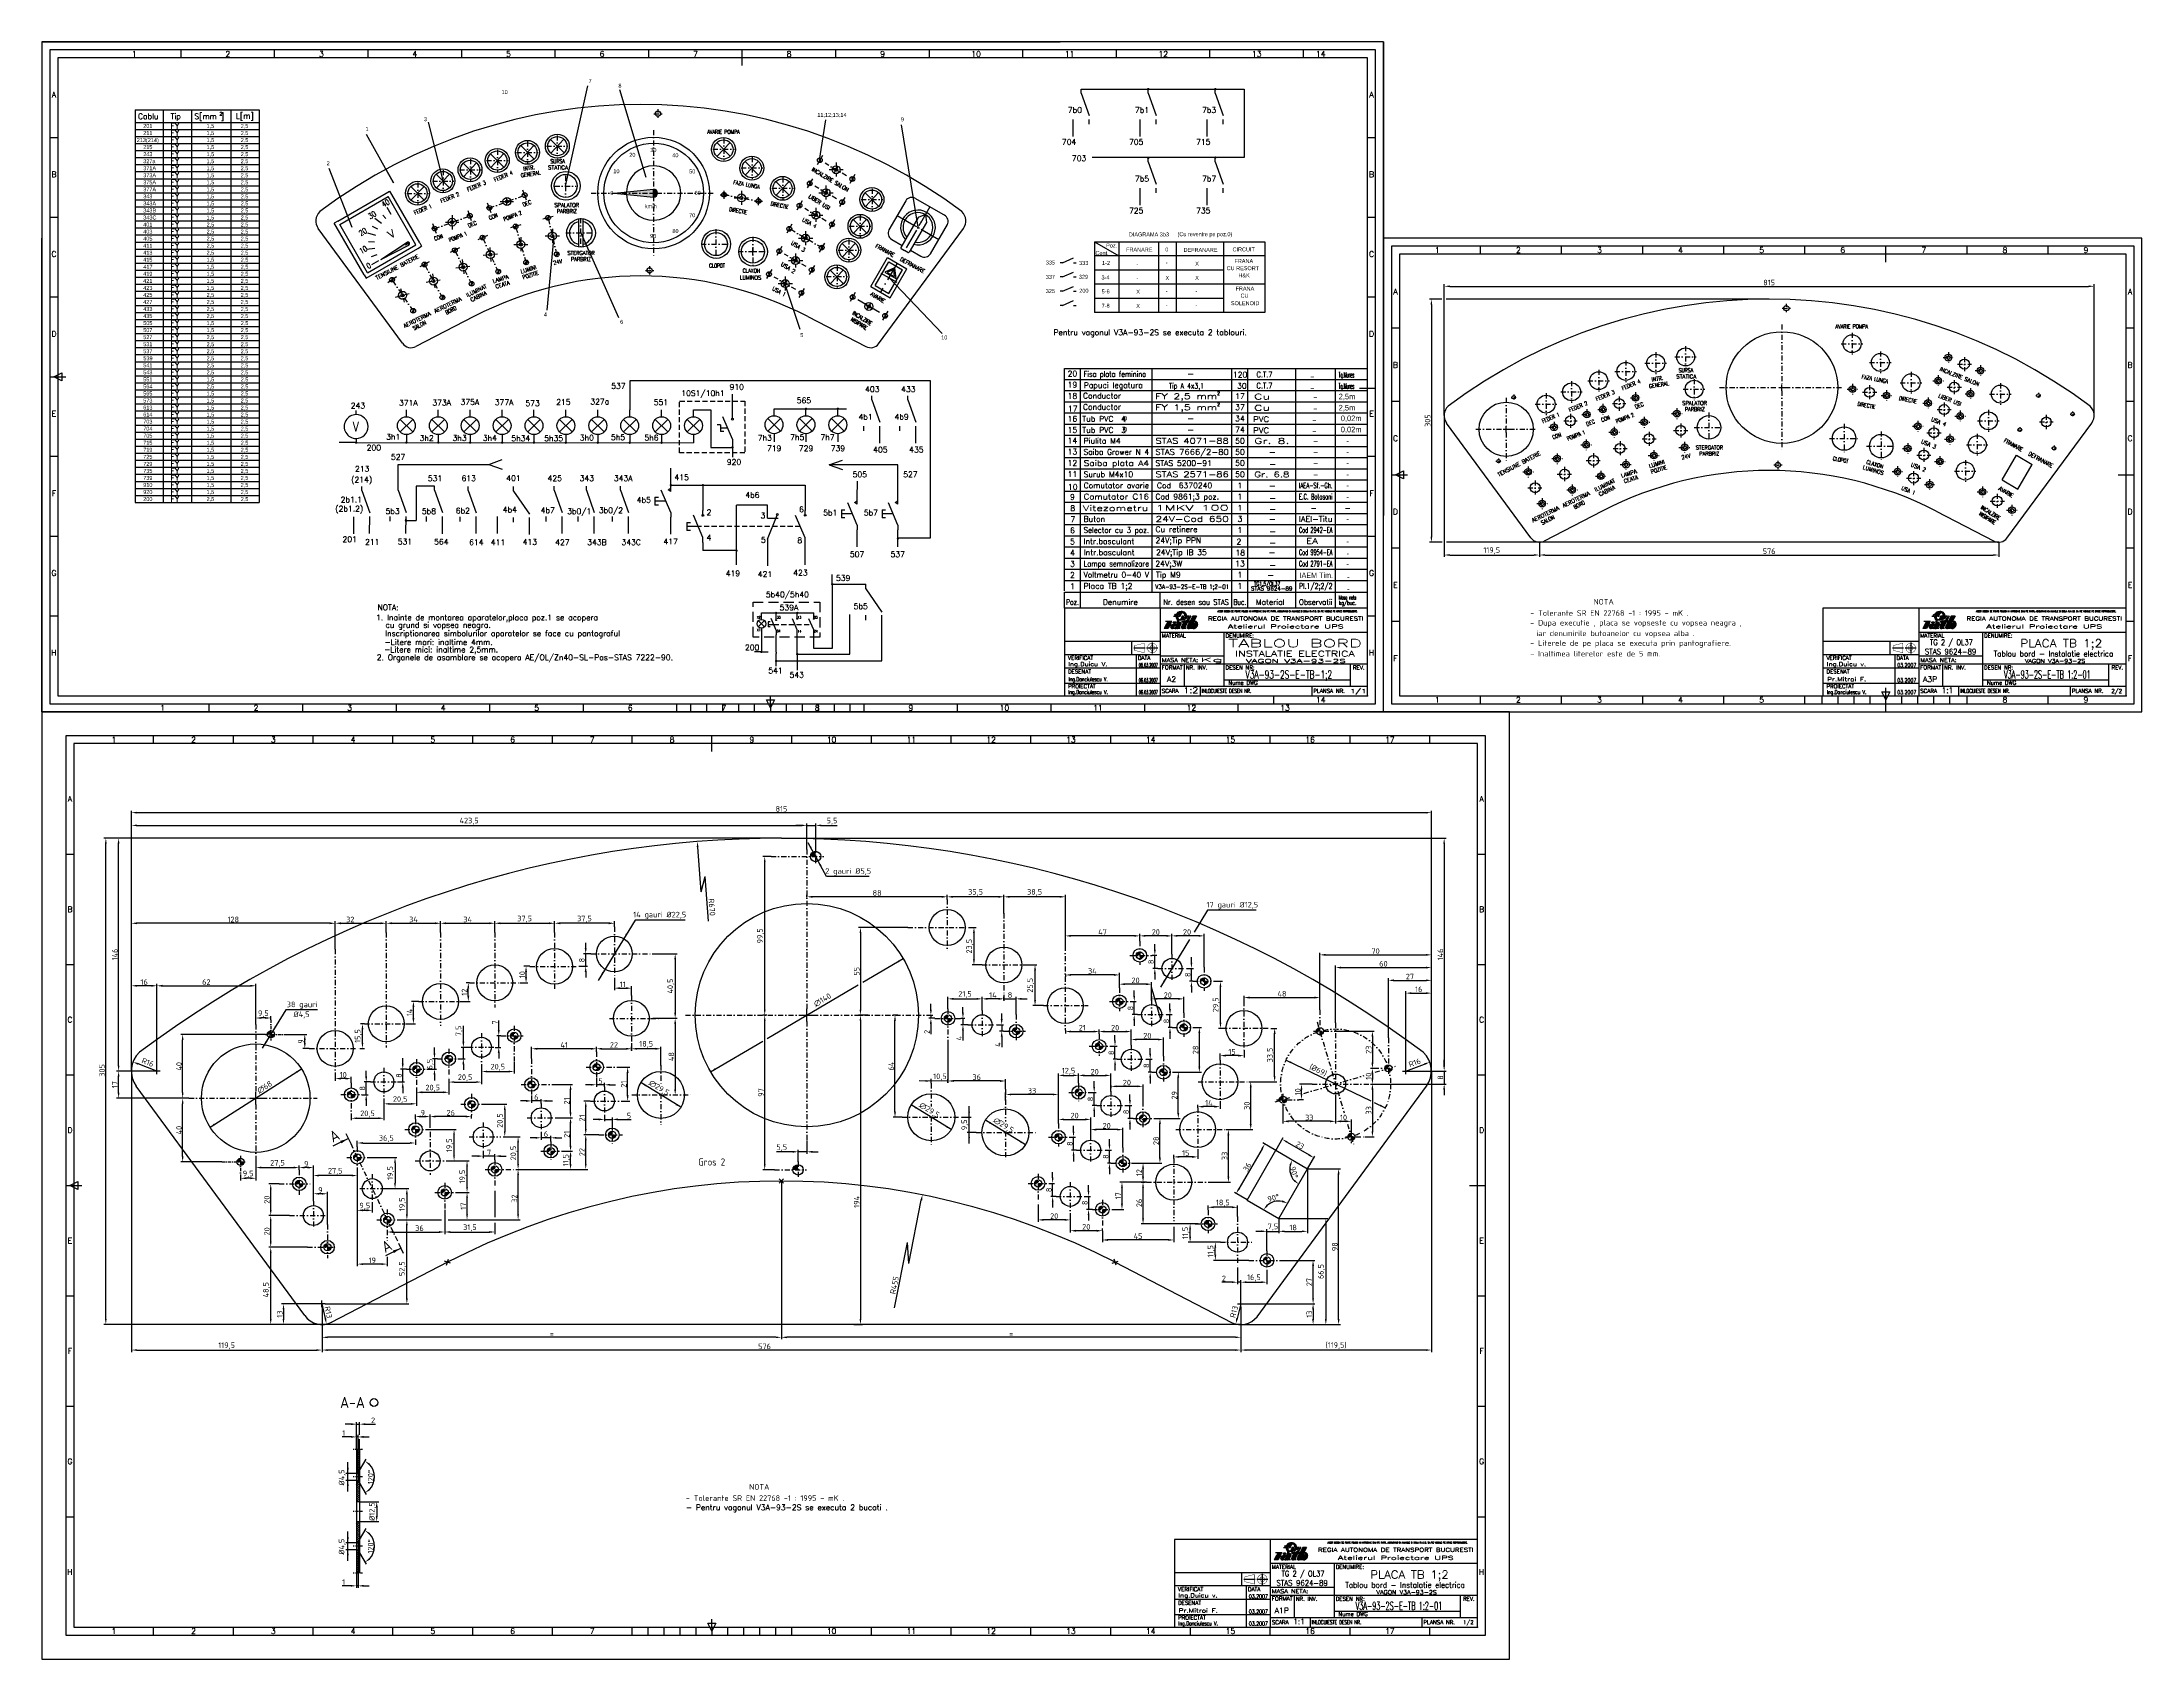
# Model space of a CAD drawing. Header units: millimetres. Extents: x 37 to 1354, y 67 to 1081.
import ezdxf
from ezdxf.enums import TextEntityAlignment as Align

# ---------------------------------------------------------------- set-up
doc = ezdxf.new("R2010")
doc.units = ezdxf.units.MM
for name, pattern in [('ACAD_ISO10W100', [18, 12, -3, 0, -3]), ('DASHDOT', [25.4, 12.7, -6.35, 0, -6.35]), ('DASHDOT2', [12.7, 6.35, -3.175, 0, -3.175]), ('DASHED2', [9.525, 6.35, -3.175]), ('HIDDEN2', [4.7625, 3.175, -1.5875])]:
    doc.linetypes.add(name, pattern=pattern)
for name, color, linetype in [('AXE', 1, 'DASHDOT2'), ('CONTUR', 3, 'Continuous'), ('COTE', 1, 'Continuous'), ('LIN_GR', 3, 'Continuous'), ('LIN_SUB', 7, 'Continuous')]:
    doc.layers.add(name, color=color, linetype=linetype)
doc.styles.add('ISO', font='SIMPLEX.shx')
doc.styles.add('ISOCP', font='SIMPLEX.SHX')
doc.styles.add('ISOCPR', font='isocp.shx')
doc.styles.add('ROMANC', font='romanc')
doc.styles.add('ROMANS', font='romans', dxfattribs={"width": 0.8})
doc.styles.add('simplex', font='simplex.shx', dxfattribs={"width": 0.8})
doc.dimstyles.new('ISO-25', dxfattribs={"dimtxt": 2.5, "dimasz": 2.5, "dimexe": 1.25, "dimexo": 0.625, "dimtad": 1, "dimtxsty": 'Standard', "dimcen": 2.5, "dimadec": 0, "dimazin": 0, "dimtfac": 1, "dimtmove": 0, "dimatfit": 3, "dimfxl": 0, "dimarcsym": 0})

# ---------------------------------------------------------------- blocks, each defined once
blk = doc.blocks.new('ind3_12')
at = {"color": 70}
for p, q in [((0, 55), (-190, 55)), ((-190, 55), (-190, 0)), ((-130, 55), (-130, 0)), ((-130, 40), (0, 40)), ((-190, 26), (-130, 26))]:
    blk.add_line(p, q, dxfattribs=at)
at = {"color": 40}
for p, q in [((-125.8, 45.4), (-127.5, 42.2)), ((-125.1, 42.2), (-127.5, 42.2)), ((-122.6, 46.6), (-126.7, 46.6)), ((-123.1, 45.9), (-125.1, 42.2)), ((-120.2, 42.2), (-122.2, 42.2)), ((-121.7, 49.9), (-120.5, 49.9)), ((-120.1, 44.9), (-120.8, 43.6)), ((-119.1, 45.7), (-120.4, 43.4)), ((-118.1, 46.6), (-119.5, 46.6)), ((-117.4, 42.2), (-119.1, 42.2)), ((-118.3, 49.9), (-117.4, 49.9)), ((-116.8, 45.4), (-118, 43.3)), ((-117.4, 42.2), (-117.7, 42.3)), ((-116.7, 46.6), (-116.3, 46.7)), ((-115.2, 46.3), (-116.7, 43.4)), ((-116.6, 46.3), (-115.2, 46.3)), ((-115.3, 49.9), (-116.3, 49.9)), ((-116.3, 46.7), (-115.7, 46.7)), ((-115.7, 46.7), (-115.3, 46.8)), ((-113.8, 42.2), (-115.5, 42.2)), ((-115.3, 46.8), (-114.8, 47)), ((-114.8, 47), (-114.3, 47.2)), ((-112.8, 46.3), (-114.4, 43.3)), ((-113.8, 42.2), (-114.1, 42.3)), ((-111.9, 49.9), (-113.2, 49.9)), ((-111.8, 45.9), (-113.1, 43.4)), ((-113, 48.2), (-112.7, 48.4)), ((-112.8, 46.3), (-111.4, 46.3)), ((-112.7, 48.4), (-112.6, 48.5)), ((-110.8, 49.9), (-112.4, 47)), ((-112.4, 47), (-111, 47)), ((-110.2, 42.2), (-111.9, 42.2)), ((-111.8, 45.9), (-111.2, 45.9)), ((-110.8, 49.9), (-111.4, 49.9)), ((-111, 47), (-111.4, 46.3)), ((-110.4, 47.3), (-111.2, 45.9)), ((-109.6, 49.9), (-111, 47.3)), ((-111, 47.3), (-110.4, 47.3)), ((-107.2, 49.9), (-110.8, 43.3)), ((-110.2, 42.2), (-110.5, 42.3)), ((-108.7, 45.6), (-110, 43.3)), ((-107.2, 49.9), (-109.6, 49.9)), ((-108.8, 46.6), (-108.1, 46.6))]:
    blk.add_line(p, q, dxfattribs=at)
at = {"color": 240}
for p, q in [((-90, 40), (-90, 6)), ((-130, 34), (-190, 34)), ((-148, 34), (-148, 26)), ((-146.5, 30), (-139.5, 30)), ((-138.5, 30), (-131.5, 30)), ((-135, 33.5), (-135, 26.5)), ((-190, 17.5), (-130, 17.5)), ((-145, 26), (-145, 0)), ((-130, 25), (-90, 25)), ((-130, 20), (0, 20)), ((-115, 20), (-115, 6)), ((-11, 20), (-11, 6)), ((-190, 8), (-130, 8)), ((-130, 6), (0, 6)), ((-105, 6), (-105, 0)), ((-90, 10), (-11, 10)), ((-35, 6), (-35, 0))]:
    blk.add_line(p, q, dxfattribs=at)
at = {"color": 40}
for points in [[(-120, 49.9, 0.047001), (-120, 49.4, 0.072657), (-120, 49.1, 0.024176), (-119.8, 48.5, 0.05712), (-119.7, 48.3, 0.02409), (-119.6, 48.1, 0.014395), (-119.4, 47.8, 0.046768), (-119.2, 47.6, 0.031027), (-118.9, 47.4)], [(-118.9, 49.9, 0.04888), (-119, 49.4, 0.067418), (-119, 49.1, 0.012512), (-118.9, 48.7, 0.046313), (-118.9, 48.6, 0.02866), (-118.8, 48.4, 0.04799), (-118.7, 48.3, 0.027533), (-118.6, 48.1, 0.02878), (-118.5, 48.1, 0.020408), (-118.4, 47.9, 0.028785), (-118.3, 47.9, 0.02307), (-118.2, 47.8, 0.025276), (-118.1, 47.8, 0.029587), (-118, 47.8, 0.0261), (-117.8, 47.8, 0.034106), (-117.7, 47.8, 0.03305), (-117.6, 47.8, 0.031407), (-117.5, 47.8, 0.027201), (-117.4, 47.9, 0.027571), (-117.2, 48, 0.032433), (-117.1, 48.1, 0.017982), (-116.9, 48.2, 0.025528), (-116.9, 48.3, 0.009898), (-116.8, 48.4, 0.014131), (-116.7, 48.5, 0.005952), (-116.6, 48.6, 0.007874), (-116.6, 48.6, 0.013516), (-116.5, 48.8, 0.012262), (-116.5, 48.9, 0.010996), (-116.4, 49, 0.020912), (-116.4, 49.1, 0.006638), (-116.4, 49.1, 0.003922), (-116.4, 49.2, 0.014081), (-116.3, 49.3, 0.011261), (-116.3, 49.4, 0.018498), (-116.3, 49.5, 0.00311), (-116.3, 49.6, 0.039527), (-116.3, 49.7, 0.0256), (-116.3, 49.9)], [(-114.7, 49.9, 0.04888), (-114.6, 50.4, 0.067418), (-114.6, 50.7, 0.012512), (-114.7, 51.1, 0.046313), (-114.7, 51.2, 0.02866), (-114.8, 51.4, 0.04799), (-114.9, 51.5, 0.027533), (-115, 51.6, 0.02878), (-115.1, 51.7, 0.020408), (-115.3, 51.8, 0.028785), (-115.4, 51.9, 0.02307), (-115.5, 52, 0.025276), (-115.6, 52, 0.029587), (-115.7, 52, 0.0261), (-115.8, 52, 0.034106), (-115.9, 52, 0.03305), (-116.1, 52, 0.031407), (-116.2, 52, 0.027201), (-116.3, 51.9, 0.027571), (-116.5, 51.8, 0.032433), (-116.6, 51.7, 0.017982), (-116.7, 51.6, 0.025528), (-116.8, 51.5, 0.009898), (-116.9, 51.4, 0.014131), (-117, 51.3, 0.005952), (-117, 51.2, 0.007874), (-117.1, 51.2, 0.013516), (-117.1, 51, 0.012262), (-117.2, 50.9, 0.010996), (-117.3, 50.8, 0.020912), (-117.3, 50.7, 0.006638), (-117.3, 50.7, 0.003922), (-117.3, 50.6, 0.014081), (-117.3, 50.5, 0.011261), (-117.4, 50.4, 0.018498), (-117.4, 50.3, 0.00311), (-117.4, 50.2, 0.039527), (-117.4, 50.1, 0.0256), (-117.4, 49.9)], [(-113.7, 49.9, 0.047001), (-113.6, 50.4, 0.072657), (-113.6, 50.7, 0.024176), (-113.8, 51.3, 0.05712), (-113.9, 51.5, 0.02409), (-114, 51.7, 0.014395), (-114.3, 52, 0.046768), (-114.4, 52.1, 0.031027), (-114.7, 52.4)]]:
    blk.add_lwpolyline(points, format="xyb", dxfattribs=at)
at = {"color": 40, "flags": 128}
blk.add_lwpolyline([(-108.7, 42.2, 0.07519), (-108.1, 42.4, 0.103495), (-107.3, 43, 0.091904), (-106.7, 43.9, 0.085107), (-106.5, 45.1, 0.085107)], format="xyb", dxfattribs=at)
at = {"color": 240, "const_width": 0.25}
blk.add_lwpolyline([(-146, 31.5), (-140, 33), (-140, 27), (-146, 28.5)], close=True, dxfattribs=at)
blk.add_lwpolyline([(-135, 33, 1), (-135, 27, 1), (-135, 33, 1)], format="xyb", dxfattribs=at)
blk.add_lwpolyline([(-135, 31.5, 1), (-135, 28.5, 1)], format="xyb", close=True, dxfattribs=at)
at = {"color": 40}
for centre, radius, start, end in [((-117.6, 50.5), 2.17, 96.8211, 108.9325), ((-116.4, 40.7), 12.1, 91.6964, 96.8211), ((-116.6, 47.3), 5.51, 78.6042, 91.6964), ((-122.2, 43.4), 1.29, 94.5979, 270), ((-177.9, 750.2), 707.6, 274.5089, 274.687), ((-96.5, 26.7), 34.3, 134.6817, 135.4865), ((-120.2, 42.8), 0.689, 201.8729, 270), ((-119.8, 43), 0.689, 151.9275, 234.4615), ((-119.1, 43.9), 1.72, 234.4615, 270), ((-117.7, 49.5), 2.3, 144.0002, 170.76), ((-119.7, 46), 0.689, 331.9275, 66.4849), ((-117.8, 49.8), 2.74, 113.911, 122.24), ((-115.8, 45.3), 7.65, 108.9325, 113.911), ((-117.7, 49.5), 2.42, 238.8019, 258.6042), ((-115.1, 49.9), 3.27, 161.7905, 179.2848), ((-117.4, 42.9), 0.689, 151.9275, 241.9275), ((-116.1, 43), 0.689, 151.9275, 234.4615), ((-115.5, 43.9), 1.72, 234.4615, 270), ((-116, 50.3), 2.42, 58.8019, 78.6042), ((-118.6, 49.9), 3.27, 341.7905, 359.2848), ((-113.8, 42.9), 0.689, 151.9275, 241.9275), ((-115.9, 50.3), 2.3, 324.0002, 350.76), ((-112.5, 43), 0.689, 151.9275, 234.4615), ((-111.9, 43.9), 1.72, 234.4615, 270), ((-145.9, 81.8), 47.1, 315, 315.973), ((-113.1, 49.9), 0.893, 316.8981, 318.6566), ((-115.1, 52), 4.23, 315.973, 321.3402), ((-122.3, 57.7), 13.4, 321.3402, 324.353), ((-110.2, 42.9), 0.689, 151.9275, 241.9275), ((-109.4, 42.9), 0.689, 151.9275, 242.7821), ((-109, 43.7), 1.55, 242.7821, 280.2311), ((-108.1, 45.1), 1.55, 0, 90)]:
    blk.add_arc(centre, radius, start, end, dxfattribs=at)
blk.add_point((0, 0))
for points in [[(-116.1, 52), (-116.3, 52.8), (-116.6, 51.7), (-118.2, 50.9)], [(-116.9, 52.8), (-118.2, 50.9), (-116.3, 52.8), (-118.2, 50.9)], [(-117.8, 52.7), (-118.2, 50.9), (-116.9, 52.8), (-118.2, 50.9)], [(-118.2, 52.6), (-118.2, 50.9), (-117.8, 52.7), (-118.2, 50.9)], [(-116.3, 52.8), (-115.4, 52.6), (-115.8, 52.7)], [(-115.5, 52), (-115.4, 52.6), (-116.1, 52), (-116.3, 52.8)], [(-125.8, 45.4), (-123.1, 45.9), (-127.5, 42.2), (-125.1, 42.2)], [(-126.7, 46.6), (-122.6, 46.6), (-126.3, 46.5), (-122.8, 46.3)], [(-126.3, 46.5), (-122.8, 46.3), (-126, 46.3), (-123, 46)], [(-123, 46), (-126, 46.3), (-123.1, 45.9), (-125.8, 45.9)], [(-125.8, 45.9), (-123.1, 45.9), (-125.8, 45.6), (-123.1, 45.9)], [(-125.8, 45.6), (-123.1, 45.9), (-125.8, 45.4)], [(-123.2, 44.3), (-120.8, 43.6), (-123.5, 43.4), (-120.9, 43.2)], [(-123.2, 44.3), (-123.5, 43.4), (-123.3, 44.1), (-123.4, 43.8)], [(-123.5, 43.4), (-120.9, 43.2), (-123.5, 43.4), (-120.9, 42.6)], [(-123.5, 43.4), (-123.1, 42.5), (-123.4, 43), (-123.3, 42.7)], [(-123.5, 43.4), (-120.9, 42.6), (-123.1, 42.5), (-120.6, 42.3)], [(-122.3, 44.7), (-120.1, 44.9), (-123.2, 44.3), (-120.8, 43.6)], [(-122.3, 44.7), (-123.2, 44.3), (-122.7, 44.6), (-123, 44.4)], [(-123.1, 42.5), (-122.2, 42.2), (-122.9, 42.4), (-122.6, 42.2)], [(-123.1, 42.5), (-120.6, 42.3), (-122.2, 42.2), (-120.2, 42.2)], [(-122.2, 46.3), (-122.2, 45.7), (-122.3, 46.2), (-122.3, 45.8)], [(-122.3, 46.2), (-122.3, 45.8), (-122.3, 46)], [(-122.1, 46.5), (-122, 45.5), (-122.2, 46.3), (-122.2, 45.7)], [(-121.9, 46.6), (-121.9, 45.4), (-122.1, 46.5), (-122, 45.5)], [(-121.8, 46.7), (-121.7, 45.3), (-121.9, 46.6), (-121.9, 45.4)], [(-121.6, 46.7), (-121.6, 45.3), (-121.8, 46.7), (-121.7, 45.3)], [(-121.7, 49.9), (-120.5, 49.9), (-121.2, 50.5), (-120.2, 50.3)], [(-121.5, 46.8), (-121.4, 45.3), (-121.6, 46.7), (-121.6, 45.3)], [(-121.3, 46.8), (-121.3, 45.2), (-121.5, 46.8), (-121.4, 45.3)], [(-121.2, 46.8), (-121.2, 45.2), (-121.3, 46.8), (-121.3, 45.2)], [(-121.2, 50.5), (-120.2, 50.3), (-120.7, 51), (-119.9, 50.6)], [(-121.1, 45.2), (-120.9, 45.2), (-121.2, 46.8), (-121.2, 45.2)], [(-121.2, 46.8), (-121.1, 46.8), (-121.1, 45.2)], [(-121.1, 46.8), (-120.9, 46.8), (-121.1, 45.2), (-120.9, 45.2)], [(-120.9, 45.2), (-120.9, 46.8), (-120.8, 45.2), (-120.8, 46.8)], [(-120.8, 45.2), (-120.8, 46.8), (-120.7, 45.2), (-120.7, 46.8)], [(-120.7, 51), (-119.9, 50.6), (-120.2, 51.5), (-119.6, 50.9)], [(-120.7, 45.2), (-120.7, 46.8), (-120.6, 45.3), (-120.6, 46.8)], [(-120.6, 45.3), (-120.6, 46.8), (-120.4, 45.3), (-120.4, 46.8)], [(-120.4, 45.3), (-120.4, 46.8), (-120.3, 45.3), (-120.3, 46.7)], [(-119.1, 45.7), (-116.8, 45.9), (-120.4, 43.4), (-116.8, 45.4)], [(-120.4, 43.4), (-116.8, 45.4), (-120.4, 42.9), (-118, 43.3)], [(-120.4, 42.9), (-120.4, 43.4), (-120.4, 43.1)], [(-120.4, 42.9), (-118, 43.3), (-120.2, 42.5), (-118.1, 42.8)], [(-120.2, 42.5), (-120.4, 42.9), (-120.3, 42.6)], [(-120.3, 45.3), (-120.3, 46.7), (-120.1, 45.4), (-120.1, 46.6)], [(-120.2, 51.5), (-119.6, 50.9), (-119.6, 51.9), (-118.2, 50.9)], [(-120.2, 42.5), (-118.1, 42.8), (-119.1, 42.2), (-117.7, 42.3)], [(-119.1, 42.2), (-120.2, 42.5), (-119.7, 42.2)], [(-120.1, 45.4), (-120.1, 46.6), (-120, 45.5), (-120, 46.5)], [(-119.8, 50.4), (-118.6, 50.5), (-120, 49.9), (-118.9, 49.9)], [(-120, 49.9), (-118.9, 49.9), (-120, 49.4), (-119, 49.5)], [(-120, 49.4), (-119, 49.5), (-119.9, 48.8), (-119, 49)], [(-120, 49.4), (-119.9, 48.8), (-120, 49.2)], [(-120, 49.2), (-119.9, 48.8), (-120, 49.1)], [(-120, 45.5), (-120, 46.5), (-119.8, 45.6), (-119.9, 46.4)], [(-119.9, 48.8), (-119, 49), (-119.7, 48.2), (-118.9, 48.6)], [(-119.8, 45.6), (-119.9, 46.4), (-119.7, 45.8), (-119.8, 46.3)], [(-119.6, 50.9), (-118.2, 50.9), (-119.8, 50.4), (-118.6, 50.5)], [(-119.7, 45.8), (-119.8, 46.3), (-119.7, 45.9), (-119.7, 46.2)], [(-119.7, 48.2), (-118.9, 48.6), (-119.3, 47.8), (-118.8, 48.3)], [(-119.7, 46.2), (-119.7, 45.9), (-119.7, 46.1), (-119.7, 46)], [(-119.6, 51.9), (-118.2, 50.9), (-118.9, 52.4), (-118.2, 50.9)], [(-119.5, 46.6), (-118.1, 46.6), (-119.1, 46.2), (-117.1, 46.3)], [(-119.3, 47.8), (-118.8, 48.3), (-118.8, 47.4), (-118.4, 48)], [(-119.2, 46.4), (-119.1, 46), (-119.1, 46.2)], [(-119.1, 46.2), (-117.1, 46.3), (-119.1, 45.7), (-116.8, 45.9)], [(-119.1, 42.2), (-117.7, 42.3), (-117.4, 42.2)], [(-118.9, 52.4), (-118.2, 50.9), (-118.2, 52.6), (-118.2, 50.9)], [(-118.8, 47.4), (-118.4, 48), (-118.3, 47.2), (-118.1, 47.8)], [(-117.1, 51.1), (-118.2, 50.9), (-117.3, 50.6), (-118.3, 50.5)], [(-117.3, 50.6), (-118.3, 50.5), (-117.4, 50.3), (-118.3, 50.2)], [(-117.4, 50.3), (-118.3, 50.2), (-117.4, 49.9), (-118.3, 49.9)], [(-118.3, 47.2), (-118.1, 47.8), (-117.7, 47.1), (-117.7, 47.8)], [(-116.6, 51.7), (-118.2, 50.9), (-117.1, 51.1), (-118.2, 50.9)], [(-118.1, 46.6), (-117.1, 46.3), (-117.7, 46.6), (-117.4, 46.5)], [(-118, 43), (-117.9, 42.6), (-118.1, 42.8)], [(-117.7, 47.1), (-117.7, 47.8), (-117.1, 47), (-117.3, 47.9)], [(-117.1, 47), (-117.3, 47.9), (-116.4, 47.1), (-117, 48.1)], [(-117.1, 46.3), (-116.8, 45.9), (-116.9, 46.1)], [(-116.4, 47.1), (-117, 48.1), (-115.9, 47.1), (-116.7, 48.4)], [(-116.8, 45.9), (-116.8, 45.4), (-116.8, 45.7)], [(-116.7, 43.4), (-116.8, 42.9), (-116.8, 43.1)], [(-116.7, 43.4), (-114.4, 43.3), (-116.8, 42.9), (-114.4, 42.8)], [(-116.5, 42.5), (-116.8, 42.9), (-116.7, 42.7)], [(-116.8, 42.9), (-114.4, 42.8), (-116.5, 42.5), (-114.1, 42.3)], [(-116.5, 48.9), (-115.1, 47.3), (-116.7, 48.5)], [(-116.7, 48.5), (-115.1, 47.3), (-116.7, 48.4)], [(-116.7, 48.5), (-116.7, 48.5), (-116.7, 48.4)], [(-115.9, 47.1), (-116.7, 48.4), (-115.1, 47.3), (-116.7, 48.4)], [(-116.2, 46.7), (-116.7, 46.6), (-116.6, 46.3)], [(-115.2, 46.3), (-112.8, 46.3), (-116.7, 43.4), (-114.4, 43.3)], [(-116.6, 46.3), (-111.4, 46.3), (-116.2, 46.7), (-112.4, 47)], [(-116.4, 49), (-115.5, 48.9), (-116.5, 48.9), (-115.1, 47.3)], [(-115.5, 42.2), (-116.5, 42.5), (-116.1, 42.2)], [(-116.5, 42.5), (-114.1, 42.3), (-115.5, 42.2), (-113.8, 42.2)], [(-116.3, 49.4), (-115.4, 49.4), (-116.4, 49), (-115.5, 48.9)], [(-115.8, 52), (-116.1, 52), (-116.3, 51.9)], [(-116.3, 49.9), (-115.3, 49.9), (-116.3, 49.4), (-115.4, 49.4)], [(-116.2, 46.7), (-115.3, 46.8), (-115, 46.8)], [(-115.8, 52), (-115.5, 52), (-115.9, 52), (-115.5, 52)], [(-115.7, 52), (-115.3, 51.9), (-115.5, 52)], [(-115.1, 51.7), (-114.9, 52.4), (-115.5, 52), (-115.4, 52.6)], [(-115.5, 48.9), (-114.1, 48.9), (-115, 49.4), (-113.8, 49.3)], [(-115.5, 48.9), (-114.6, 48.1), (-115.1, 47.3)], [(-115.5, 48.9), (-114.1, 48.9), (-114.2, 47.8), (-115.1, 47.3)], [(-115.4, 52.6), (-114.9, 52.4), (-115.1, 52.5)], [(-115.3, 46.8), (-114.8, 47), (-115, 46.8)], [(-114.9, 51.5), (-114.2, 51.9), (-115.1, 51.7), (-114.9, 52.4)], [(-115, 49.4), (-113.8, 49.3), (-114.8, 49.9), (-113.7, 49.7)], [(-115, 46.8), (-115, 46.8), (-114.8, 47), (-114.5, 46.8)], [(-114.9, 52.4), (-114.2, 51.9), (-114.5, 52.2)], [(-114.7, 51), (-113.9, 51.4), (-114.9, 51.5), (-114.2, 51.9)], [(-114.8, 49.9), (-113.7, 49.7), (-114.7, 50.3), (-113.6, 50.3)], [(-114.4, 47.2), (-112.4, 47), (-114.8, 47), (-114.5, 46.8)], [(-114.6, 50.5), (-113.7, 50.8), (-114.7, 51), (-113.9, 51.4)], [(-114.7, 50.3), (-113.6, 50.3), (-114.6, 50.5), (-113.7, 50.8)], [(-114.1, 48.9), (-114.2, 47.8), (-114.6, 48.1)], [(-113.9, 47.5), (-112.4, 47), (-114.4, 47.2), (-112.4, 47)], [(-114.4, 43.3), (-114.4, 43.2), (-114.4, 43.3)], [(-114.4, 42.9), (-114.3, 42.6), (-114.4, 42.8)], [(-114.1, 48.9), (-113.6, 48.2), (-114.2, 47.8)], [(-113.7, 49.2), (-113, 48.8), (-114.1, 48.9), (-113.6, 48.2)], [(-113.5, 47.7), (-113.9, 47.5), (-112.4, 47)], [(-113.7, 50.8), (-113.6, 50.3), (-113.6, 50.6)], [(-113.4, 49.6), (-112.4, 49.3), (-113.7, 49.2), (-113, 48.8)], [(-113, 48.1), (-112.4, 47), (-113.5, 47.7), (-112.4, 47)], [(-113.2, 49.9), (-111.9, 49.9), (-113.4, 49.6), (-112.4, 49.3)], [(-113.1, 43.4), (-113.2, 42.9), (-113.2, 43.1)], [(-113.1, 43.4), (-110.8, 43.3), (-113.2, 42.9)], [(-113.2, 42.9), (-110.8, 43.3), (-110.8, 42.7)], [(-112.9, 42.5), (-113.2, 42.9), (-113.1, 42.7)], [(-113.2, 42.9), (-110.8, 42.7), (-112.9, 42.5)], [(-111.8, 45.9), (-111.2, 45.9), (-113.1, 43.4), (-110.8, 43.3)], [(-112.7, 48.4), (-112.4, 47), (-113, 48.1), (-112.4, 47)], [(-112.9, 42.5), (-110.8, 42.7), (-111.9, 42.2)], [(-111.9, 42.2), (-112.9, 42.5), (-112.5, 42.2)], [(-112.2, 48.9), (-112.4, 47), (-112.7, 48.4), (-112.4, 47)], [(-111.4, 49.9), (-110.8, 49.9), (-111.8, 49.4), (-112.4, 47)], [(-111.8, 49.4), (-112.4, 47), (-112.2, 48.9), (-112.4, 47)], [(-112.4, 47), (-111, 47), (-111.4, 46.3)], [(-110.8, 42.7), (-111.9, 42.2), (-110.5, 42.3)], [(-110.5, 42.3), (-110.2, 42.2), (-111.9, 42.2)], [(-110.4, 47.3), (-107.2, 49.9), (-111.2, 45.9), (-110.7, 43.3)], [(-111.2, 45.9), (-110.8, 43.3), (-110.7, 43.3)], [(-109.6, 49.9), (-107.2, 49.9), (-111, 47.3), (-110.4, 47.3)], [(-110.7, 43.3), (-110.8, 43.1), (-110.8, 43.3)], [(-110.8, 43), (-110.7, 42.5), (-110.8, 42.7)], [(-110, 43.3), (-110, 42.7), (-110.1, 43)], [(-110, 43.3), (-108.7, 45.6), (-106.7, 43.9)], [(-110, 43.3), (-107.3, 43), (-106.7, 43.9)], [(-110, 43.3), (-108.1, 42.4), (-107.3, 43)], [(-110, 43.3), (-108.7, 42.2), (-108.1, 42.4)], [(-110, 43.3), (-109.7, 42.3), (-108.7, 42.2)], [(-110, 42.7), (-110, 43.3), (-109.7, 42.3)], [(-109.7, 42.3), (-110, 42.7), (-109.9, 42.5)], [(-108.7, 42.2), (-109.7, 42.3), (-109.2, 42.2)], [(-109.7, 42.3), (-109.7, 42.3), (-108.7, 42.2)], [(-108.8, 46.6), (-108.4, 46.6), (-108.7, 46.4), (-108.5, 46.4)], [(-108.4, 46.6), (-108.6, 46), (-108.1, 46.6), (-108.7, 45.8)], [(-108.7, 45.8), (-108.7, 45.8), (-108.4, 46.6), (-108.6, 46)], [(-108.7, 45.6), (-108.1, 46.6), (-108.7, 45.8)], [(-108.7, 45.6), (-107, 46.2), (-108.1, 46.6)], [(-108.7, 45.6), (-106.5, 45.1), (-107, 46.2)], [(-108.7, 45.6), (-106.7, 43.9), (-106.5, 45.1)], [(-108.6, 46.2), (-108.6, 46.2), (-108.6, 46)], [(-108.1, 46.6), (-107, 46.2), (-107.6, 46.5), (-107.2, 46.4)], [(-107.3, 43), (-108.1, 42.4), (-107.7, 42.6)], [(-106.7, 43.9), (-107.3, 43), (-107, 43.5)], [(-107, 46.2), (-106.5, 45.1), (-106.8, 46), (-106.6, 45.6)], [(-106.5, 45.1), (-106.7, 43.9), (-106.6, 44.5)]]:
    blk.add_solid(points, dxfattribs=at)
at = {"color": 40, "style": 'ISO', "width": 0.77078}
blk.add_text('ACEST DESEN SE POATE FOLOSI IN INTREGIME SAU PE PARTI, ASIGURAND CA NUMELE SI SIGLA R.A.T.B. SA FIE VIZIBILE PE ORICE REPRODUCERE.', height=1, dxfattribs=at).set_placement((-94.1, 52.5), (-6.3, 52.5), align=Align.FIT)
at = {"color": 240}
for s, style, width, p, p2 in [('REGIA AUTONOMA DE TRANSPORT BUCURESTI', 'ROMANC', 1.063101, (-100, 47.2), (-2.6, 47.2)), ('Atelierul Proiectare UPS', 'ROMANC', 1.425107, (-87.6, 42.2), (-14.9, 42.2)), ('FORMAT', 'ISO', 0.917397, (-129.1, 16.6), (-115.9, 16.6)), ('MASA NETA:', 'ISO', 1.009422, (-129, 21.2), (-106.2, 21.2)), ('INLOCUIESTE DESEN NR.', 'ISO', 0.687691, (-104, 1.8), (-72.9, 1.8))]:
    blk.add_text(s, height=2.5, dxfattribs=dict(at, style=style, width=width)).set_placement(p, p2, align=Align.FIT)
at = {"color": 240, "style": 'ISO'}
for s, p in [('MATERIAL', (-129, 36.5)), ('DENUMIRE:', (-89, 36.5)), ('VERIFICAT', (-187.8, 22.5)), ('DESENAT', (-187.8, 14)), ('DATA', (-144, 22.5)), ('NR. INV.', (-114, 16.5)), ('DESEN NR:', (-89, 16.5)), ('PROIECTAT', (-187.8, 4.7)), ('SCARA', (-129, 1.8)), ('PLANSA NR.', (-34, 1.8))]:
    blk.add_text(s, height=2.5, dxfattribs=at).set_placement(p)
blk.add_text('REV.', height=2.5, dxfattribs=at).set_placement((-5.5, 17.8), align=Align.MIDDLE)
at = {"color": 50, "style": 'ISO'}
for tag, height, width, p, p2 in [('MATERIAL', 3.5, 1.837708, (-127.1, 31.8), (-91.9, 31.8)), ('STAS_MATERIAL', 3.5, 2.784754, (-126.1, 26), (-91.7, 26)), ('ANSAMBLU', 3.5, 2.48631, (-83, 24.7), (-8, 24.7)), ('VERIFICAT', 2.5, 0.86708, (-187.6, 18.6), (-163, 18.6)), ('PROIECTAT', 2.5, 1.037581, (-187.6, 1.1), (-162.8, 1.1)), ('DESENAT', 2.5, 1.026691, (-187.4, 9.1), (-162.8, 9.1)), ('SCARA', 3.5, 1.565143, (-115.5, 1.8), (-106.1, 1.8))]:
    blk.add_attdef(tag, text='', height=height, dxfattribs=dict(at, width=width)).set_placement(p, p2, align=Align.FIT)
at = {"color": 70, "style": 'ISO'}
for tag, width, p, p2 in [('DENUMIRE_DESEN', 1.844561, (-87.3, 30.4), (-3.4, 30.4)), ('NUMAR_DESEN', 1.112195, (-76.5, 10.9), (-22.2, 10.9))]:
    blk.add_attdef(tag, text='', height=5, dxfattribs=dict(at, width=width)).set_placement(p, p2, align=Align.FIT)
at = {"color": 240, "style": 'ISO'}
for tag, width, p, p2 in [('DATA', 0.588678, (-143.4, 18), (-131.5, 18)), ('MASA', 3.701178, (-105, 21.2), (-90.5, 21.2)), ('SUBANSAMBLU', 3.628523, (-76.3, 20.6), (-13.7, 20.6)), ('DATA', 0.588678, (-143.4, 8.5), (-131.5, 8.5)), ('DATA', 0.588678, (-143.4, 1), (-131.5, 1)), ('PLANSA', 1.983142, (-10.9, 1.8), (-0.8, 1.8))]:
    blk.add_attdef(tag, text='', height=2.5, dxfattribs=dict(at, width=width)).set_placement(p, p2, align=Align.FIT)
at = {"color": 50, "style": 'ISO'}
blk.add_attdef('FORMAT', text='', height=3.5, dxfattribs=at).set_placement((-122.8, 8.7), align=Align.CENTER)
at = {"color": 240, "style": 'ISO'}
blk.add_attdef('NUME_DWG', (-87.2, 6.9), '', height=2.5, dxfattribs=at)
blk = doc.blocks.new('*D360')
at = {"layer": 'COTE', "color": 1, "linetype": 'Continuous'}
for p, q in [((916.1, 847), (916.1, 758.3)), ((975.8, 767.5), (975.8, 758.3)), ((919.6, 759.5), (972.3, 759.5))]:
    blk.add_line(p, q, dxfattribs=at)
for points in [[(919.6, 760.1), (919.6, 759), (916.1, 759.5)], [(972.3, 760.1), (972.3, 759), (975.8, 759.5)]]:
    blk.add_solid(points, dxfattribs=at)
at = {"layer": 'Defpoints', "color": 0, "linetype": 'Continuous'}
for p in [(916.1, 847), (975.8, 767.5), (975.8, 759.5)]:
    blk.add_point(p, dxfattribs=at)
at = {"layer": 'COTE', "color": 1, "linetype": 'Continuous', "insert": (945.9, 762.2), "char_height": 3.5, "attachment_point": 5, "style": 'ISOCPR'}
blk.add_mtext('119,5', dxfattribs=at)
blk = doc.blocks.new('*D361')
at = {"layer": 'COTE', "color": 1, "linetype": 'Continuous'}
for p, q in [((914.7, 920), (906.8, 920)), ((908.1, 916.5), (908.1, 771)), ((914.9, 767.5), (906.8, 767.5))]:
    blk.add_line(p, q, dxfattribs=at)
for points in [[(907.5, 916.5), (908.6, 916.5), (908.1, 920)], [(907.5, 771), (908.6, 771), (908.1, 767.5)]]:
    blk.add_solid(points, dxfattribs=at)
at = {"layer": 'Defpoints', "color": 0, "linetype": 'Continuous'}
for p in [(914.7, 920), (908.1, 767.5), (914.9, 767.5)]:
    blk.add_point(p, dxfattribs=at)
at = {"layer": 'COTE', "color": 1, "linetype": 'Continuous', "insert": (905.7, 843.8), "char_height": 3.5, "attachment_point": 5, "rotation": 90, "style": 'ISOCPR'}
blk.add_mtext('305', dxfattribs=at)
blk = doc.blocks.new('*D362')
at = {"layer": 'COTE', "color": 1, "linetype": 'Continuous'}
for p, q in [((975.8, 767.5), (975.8, 758.3)), ((1263.8, 767.5), (1263.8, 758.3)), ((979.3, 759.5), (1260.3, 759.5))]:
    blk.add_line(p, q, dxfattribs=at)
for points in [[(979.3, 760.1), (979.3, 759), (975.8, 759.5)], [(1260.3, 760.1), (1260.3, 759), (1263.8, 759.5)]]:
    blk.add_solid(points, dxfattribs=at)
at = {"layer": 'Defpoints', "color": 0, "linetype": 'Continuous'}
for p in [(975.8, 767.5), (1263.8, 767.5), (1263.8, 759.5)]:
    blk.add_point(p, dxfattribs=at)
at = {"layer": 'COTE', "color": 1, "linetype": 'Continuous', "insert": (1119.8, 761.9), "char_height": 3.5, "attachment_point": 5, "style": 'ISOCPR'}
blk.add_mtext('576', dxfattribs=at)
blk = doc.blocks.new('*D363')
at = {"layer": 'COTE', "color": 1, "linetype": 'Continuous'}
for p, q in [((916.1, 847), (916.1, 929.3)), ((919.6, 928), (1320.1, 928)), ((1323.6, 847), (1323.6, 929.3))]:
    blk.add_line(p, q, dxfattribs=at)
for points in [[(919.6, 928.6), (919.6, 927.5), (916.1, 928)], [(1320.1, 928.6), (1320.1, 927.5), (1323.6, 928)]]:
    blk.add_solid(points, dxfattribs=at)
at = {"layer": 'Defpoints', "color": 0, "linetype": 'Continuous'}
for p in [(1323.6, 928), (916.1, 847), (1323.6, 847)]:
    blk.add_point(p, dxfattribs=at)
at = {"layer": 'COTE', "color": 1, "linetype": 'Continuous', "insert": (1119.8, 930.4), "char_height": 3.5, "attachment_point": 5, "style": 'ISOCPR'}
blk.add_mtext('815', dxfattribs=at)
blk = doc.blocks.new('*D364')
at = {"layer": 'COTE', "color": 1, "linetype": 'Continuous'}
for p, q in [((500.6, 582), (75.8, 582)), ((77.1, 280.5), (77.1, 578.5)), ((788.6, 277), (75.8, 277))]:
    blk.add_line(p, q, dxfattribs=at)
for points in [[(76.5, 578.5), (77.6, 578.5), (77.1, 582)], [(76.5, 280.5), (77.6, 280.5), (77.1, 277)]]:
    blk.add_solid(points, dxfattribs=at)
at = {"layer": 'Defpoints', "color": 0, "linetype": 'Continuous'}
for p in [(77.1, 582), (500.6, 582), (788.6, 277)]:
    blk.add_point(p, dxfattribs=at)
at = {"layer": 'COTE', "color": 1, "linetype": 'Continuous', "insert": (74.7, 436.3), "char_height": 3.5, "attachment_point": 5, "rotation": 90, "style": 'ISOCPR'}
blk.add_mtext('305', dxfattribs=at)
blk = doc.blocks.new('*D365')
at = {"layer": 'COTE', "color": 1, "linetype": 'Continuous'}
for p, q in [((500.6, 367), (500.6, 267.7)), ((212.6, 288), (212.6, 267.7)), ((497.1, 269), (216.1, 269))]:
    blk.add_line(p, q, dxfattribs=at)
for points in [[(216.1, 269.5), (216.1, 268.4), (212.6, 269)], [(497.1, 269.5), (497.1, 268.4), (500.6, 269)]]:
    blk.add_solid(points, dxfattribs=at)
at = {"layer": 'Defpoints', "color": 0, "linetype": 'Continuous'}
for p in [(500.6, 367), (212.6, 288), (212.6, 269)]:
    blk.add_point(p, dxfattribs=at)
at = {"layer": 'COTE', "color": 1, "linetype": 'Continuous', "insert": (356.6, 271.3), "char_height": 3.5, "attachment_point": 5, "style": 'ISOCPR'}
blk.add_mtext('=', dxfattribs=at)
blk = doc.blocks.new('*D366')
at = {"layer": 'COTE', "color": 1, "linetype": 'Continuous'}
for p, q in [((93.1, 436), (93.1, 599.2)), ((96.6, 598), (904.6, 598)), ((908.1, 436), (908.1, 599.2))]:
    blk.add_line(p, q, dxfattribs=at)
for points in [[(96.6, 598.5), (96.6, 597.4), (93.1, 598)], [(904.6, 598.5), (904.6, 597.4), (908.1, 598)]]:
    blk.add_solid(points, dxfattribs=at)
at = {"layer": 'Defpoints', "color": 0, "linetype": 'Continuous'}
for p in [(908.1, 598), (93.1, 436), (908.1, 436)]:
    blk.add_point(p, dxfattribs=at)
at = {"layer": 'COTE', "color": 1, "linetype": 'Continuous', "insert": (500.6, 600.3), "char_height": 3.5, "attachment_point": 5, "style": 'ISOCPR'}
blk.add_mtext('815', dxfattribs=at)
blk = doc.blocks.new('*D367')
at = {"layer": 'COTE', "color": 1, "linetype": 'Continuous'}
for p, q in [((212.6, 288), (212.6, 259.7)), ((788.6, 288), (788.6, 259.7)), ((785.1, 261), (216.1, 261))]:
    blk.add_line(p, q, dxfattribs=at)
for points in [[(216.1, 261.5), (216.1, 260.4), (212.6, 261)], [(785.1, 261.5), (785.1, 260.4), (788.6, 261)]]:
    blk.add_solid(points, dxfattribs=at)
at = {"layer": 'Defpoints', "color": 0, "linetype": 'Continuous'}
for p in [(212.6, 288), (788.6, 288), (212.6, 261)]:
    blk.add_point(p, dxfattribs=at)
at = {"layer": 'COTE', "color": 1, "linetype": 'Continuous', "insert": (490, 263.3), "char_height": 3.5, "attachment_point": 5, "style": 'ISOCPR'}
blk.add_mtext('576', dxfattribs=at)
blk = doc.blocks.new('*D368')
at = {"layer": 'COTE', "color": 1, "linetype": 'Continuous'}
for p, q in [((93.1, 436), (93.1, 591.2)), ((96.6, 590), (513.1, 590)), ((516.6, 574.9), (516.6, 591.2))]:
    blk.add_line(p, q, dxfattribs=at)
for points in [[(96.6, 590.5), (96.6, 589.4), (93.1, 590)], [(513.1, 590.5), (513.1, 589.4), (516.6, 590)]]:
    blk.add_solid(points, dxfattribs=at)
at = {"layer": 'Defpoints', "color": 0, "linetype": 'Continuous'}
for p in [(516.6, 590), (516.6, 574.9), (93.1, 436)]:
    blk.add_point(p, dxfattribs=at)
at = {"layer": 'COTE', "color": 1, "linetype": 'Continuous', "insert": (304.8, 592.6), "char_height": 3.5, "attachment_point": 5, "style": 'ISOCPR'}
blk.add_mtext('423,5', dxfattribs=at)
blk = doc.blocks.new('*D369')
at = {"layer": 'COTE', "color": 1, "linetype": 'Continuous'}
for p, q in [((500.6, 582), (83.8, 582)), ((85.1, 439.4), (85.1, 578.5)), ((107.1, 435.9), (83.8, 435.9))]:
    blk.add_line(p, q, dxfattribs=at)
for points in [[(84.5, 578.5), (85.6, 578.5), (85.1, 582)], [(84.5, 439.4), (85.6, 439.4), (85.1, 435.9)]]:
    blk.add_solid(points, dxfattribs=at)
at = {"layer": 'Defpoints', "color": 0, "linetype": 'Continuous'}
for p in [(85.1, 582), (500.6, 582), (107.1, 435.9)]:
    blk.add_point(p, dxfattribs=at)
at = {"layer": 'COTE', "color": 1, "linetype": 'Continuous', "insert": (82.7, 509), "char_height": 3.5, "attachment_point": 5, "rotation": 90, "style": 'ISOCPR'}
blk.add_mtext('146', dxfattribs=at)
blk = doc.blocks.new('*D370')
at = {"layer": 'COTE', "color": 1, "linetype": 'Continuous'}
for p, q in [((419.5, 509.4), (435.2, 509.4)), ((434, 505.9), (434, 472.5)), ((425.1, 469), (435.2, 469))]:
    blk.add_line(p, q, dxfattribs=at)
for points in [[(433.4, 505.9), (434.6, 505.9), (434, 509.4)], [(433.4, 472.5), (434.6, 472.5), (434, 469)]]:
    blk.add_solid(points, dxfattribs=at)
at = {"layer": 'Defpoints', "color": 0, "linetype": 'Continuous'}
for p in [(419.5, 509.4), (425.1, 469), (434, 469)]:
    blk.add_point(p, dxfattribs=at)
at = {"layer": 'COTE', "color": 1, "linetype": 'Continuous', "insert": (431.3, 489.2), "char_height": 3.5, "attachment_point": 5, "rotation": 90, "style": 'ISOCPR'}
blk.add_mtext('40,5', dxfattribs=at)
blk = doc.blocks.new('*D371')
at = {"layer": 'COTE', "color": 1, "linetype": 'Continuous'}
for p, q in [((377.9, 512.9), (377.9, 516.4)), ((373.6, 501.6), (379.1, 501.6)), ((381.2, 509.4), (376.6, 509.4)), ((377.9, 501.6), (377.9, 509.4)), ((377.9, 498.1), (377.9, 494.6))]:
    blk.add_line(p, q, dxfattribs=at)
for points in [[(377.3, 512.9), (378.5, 512.9), (377.9, 509.4)], [(377.3, 498.1), (378.5, 498.1), (377.9, 501.6)]]:
    blk.add_solid(points, dxfattribs=at)
at = {"layer": 'Defpoints', "color": 0, "linetype": 'Continuous'}
for p in [(373.6, 501.6), (377.9, 509.4), (381.2, 509.4)]:
    blk.add_point(p, dxfattribs=at)
at = {"layer": 'COTE', "color": 1, "linetype": 'Continuous', "insert": (375.5, 505.5), "char_height": 3.5, "attachment_point": 5, "rotation": 90, "style": 'ISOCPR'}
blk.add_mtext('8', dxfattribs=at)
blk = doc.blocks.new('*D372')
at = {"layer": 'COTE', "color": 1, "linetype": 'Continuous'}
for p, q in [((93.1, 436), (93.1, 529.9)), ((217.4, 528.6), (96.6, 528.6)), ((220.9, 512.4), (220.9, 529.9))]:
    blk.add_line(p, q, dxfattribs=at)
for points in [[(96.6, 529.2), (96.6, 528), (93.1, 528.6)], [(217.4, 529.2), (217.4, 528), (220.9, 528.6)]]:
    blk.add_solid(points, dxfattribs=at)
at = {"layer": 'Defpoints', "color": 0, "linetype": 'Continuous'}
for p in [(93.1, 528.6), (220.9, 512.4), (93.1, 436)]:
    blk.add_point(p, dxfattribs=at)
at = {"layer": 'COTE', "color": 1, "linetype": 'Continuous', "insert": (157, 531), "char_height": 3.5, "attachment_point": 5, "style": 'ISOCPR'}
blk.add_mtext('128', dxfattribs=at)
blk = doc.blocks.new('*D373')
at = {"layer": 'COTE', "color": 1, "linetype": 'Continuous'}
for p, q in [((236.2, 185.4), (240.2, 192.5)), ((236.2, 177.4), (240.2, 170.3))]:
    blk.add_line(p, q, dxfattribs=at)
blk.add_arc((233.9, 181.4), 11.6, 317.1549, 42.8451, dxfattribs=at)
for points in [[(242, 188.8), (242.7, 189.7), (239.6, 191.4)], [(242.7, 173.1), (242, 174), (239.6, 171.4)]]:
    blk.add_solid(points, dxfattribs=at)
at = {"layer": 'Defpoints', "color": 0, "linetype": 'Continuous'}
for p in [(236.2, 185.4), (235.2, 183.6), (235.2, 179.1), (236.2, 177.4), (244.7, 177.4)]:
    blk.add_point(p, dxfattribs=at)
at = {"layer": 'COTE', "color": 1, "linetype": 'Continuous', "insert": (243.1, 181.4), "char_height": 3.5, "attachment_point": 5, "rotation": 90, "style": 'ISOCPR'}
blk.add_mtext('120°', dxfattribs=at)
blk = doc.blocks.new('*D374')
at = {"layer": 'COTE', "color": 1, "linetype": 'Continuous'}
for p, q in [((235.2, 135.7), (235.2, 111.9)), ((234.2, 121.1), (234.2, 111.9)), ((230.7, 113.1), (225.2, 113.1)), ((235.2, 113.1), (234.2, 113.1)), ((238.7, 113.1), (242.2, 113.1))]:
    blk.add_line(p, q, dxfattribs=at)
for points in [[(230.7, 113.7), (230.7, 112.6), (234.2, 113.1)], [(238.7, 113.7), (238.7, 112.6), (235.2, 113.1)]]:
    blk.add_solid(points, dxfattribs=at)
at = {"layer": 'Defpoints', "color": 0, "linetype": 'Continuous'}
for p in [(235.2, 135.7), (234.2, 121.1), (235.2, 113.1)]:
    blk.add_point(p, dxfattribs=at)
at = {"layer": 'COTE', "color": 1, "linetype": 'Continuous', "insert": (226.2, 115.5), "char_height": 3.5, "attachment_point": 5, "style": 'ISOCPR'}
blk.add_mtext('1', dxfattribs=at)
blk = doc.blocks.new('*D195')
at = {"layer": 'COTE', "color": 1, "linetype": 'Continuous'}
for p, q in [((236.2, 141.9), (240.2, 149)), ((236.2, 133.9), (240.2, 126.8))]:
    blk.add_line(p, q, dxfattribs=at)
blk.add_arc((233.9, 137.9), 11.6, 317.1549, 42.8451, dxfattribs=at)
for points in [[(242, 145.3), (242.7, 146.2), (239.6, 147.9)], [(242.7, 129.6), (242, 130.5), (239.6, 127.9)]]:
    blk.add_solid(points, dxfattribs=at)
at = {"layer": 'Defpoints', "color": 0, "linetype": 'Continuous'}
for p in [(235.2, 140.2), (235.2, 135.7), (236.2, 141.9), (236.2, 133.9), (244.7, 133.9)]:
    blk.add_point(p, dxfattribs=at)
at = {"layer": 'COTE', "color": 1, "linetype": 'Continuous', "insert": (243.1, 137.9), "char_height": 3.5, "attachment_point": 5, "rotation": 90, "style": 'ISOCPR'}
blk.add_mtext('120°', dxfattribs=at)
blk = doc.blocks.new('*D196')
at = {"layer": 'COTE', "color": 1, "linetype": 'Continuous'}
for p, q in [((236.2, 165.9), (248.2, 165.9)), ((246.9, 162.4), (246.9, 156.9)), ((236.2, 153.4), (248.2, 153.4))]:
    blk.add_line(p, q, dxfattribs=at)
for points in [[(246.3, 162.4), (247.5, 162.4), (246.9, 165.9)], [(246.3, 156.9), (247.5, 156.9), (246.9, 153.4)]]:
    blk.add_solid(points, dxfattribs=at)
at = {"layer": 'Defpoints', "color": 0, "linetype": 'Continuous'}
for p in [(236.2, 165.9), (236.2, 153.4), (246.9, 153.4)]:
    blk.add_point(p, dxfattribs=at)
at = {"layer": 'COTE', "color": 1, "linetype": 'Continuous', "insert": (244.3, 159.7), "char_height": 3.5, "attachment_point": 5, "rotation": 90, "style": 'ISOCPR'}
blk.add_mtext('%%c12,5', dxfattribs=at)
blk = doc.blocks.new('*D197')
at = {"layer": 'COTE', "color": 1, "linetype": 'Continuous'}
for p, q in [((260.3, 342.6), (267, 342.6)), ((265.8, 293.5), (265.8, 339.1)), ((214.6, 290), (267, 290))]:
    blk.add_line(p, q, dxfattribs=at)
for points in [[(265.2, 339.1), (266.4, 339.1), (265.8, 342.6)], [(265.2, 293.5), (266.4, 293.5), (265.8, 290)]]:
    blk.add_solid(points, dxfattribs=at)
at = {"layer": 'Defpoints', "color": 0, "linetype": 'Continuous'}
for p in [(260.3, 342.6), (265.8, 342.6), (214.6, 290)]:
    blk.add_point(p, dxfattribs=at)
at = {"layer": 'COTE', "color": 1, "linetype": 'Continuous', "insert": (263.1, 312), "char_height": 3.5, "attachment_point": 5, "rotation": 90, "style": 'ISOCPR'}
blk.add_mtext('52,5', dxfattribs=at)
blk = doc.blocks.new('*D198')
at = {"layer": 'COTE', "color": 1, "linetype": 'Continuous'}
for p, q in [((207.2, 354.4), (207.2, 371.6)), ((231.2, 370.4), (210.7, 370.4)), ((234.7, 374.9), (234.7, 369.1))]:
    blk.add_line(p, q, dxfattribs=at)
for points in [[(210.7, 371), (210.7, 369.8), (207.2, 370.4)], [(231.2, 371), (231.2, 369.8), (234.7, 370.4)]]:
    blk.add_solid(points, dxfattribs=at)
at = {"layer": 'Defpoints', "color": 0, "linetype": 'Continuous'}
for p in [(207.2, 370.4), (234.7, 374.9), (207.2, 354.4)]:
    blk.add_point(p, dxfattribs=at)
at = {"layer": 'COTE', "color": 1, "linetype": 'Continuous', "insert": (220.9, 373), "char_height": 3.5, "attachment_point": 5, "style": 'ISOCPR'}
blk.add_mtext('27,5', dxfattribs=at)
blk = doc.blocks.new('*D199')
at = {"layer": 'COTE', "color": 1, "linetype": 'Continuous'}
for p, q in [((230.9, 408.4), (230.9, 405.1)), ((251.4, 417.6), (251.4, 405.1)), ((234.4, 406.3), (247.9, 406.3))]:
    blk.add_line(p, q, dxfattribs=at)
for points in [[(234.4, 406.9), (234.4, 405.8), (230.9, 406.3)], [(247.9, 406.9), (247.9, 405.8), (251.4, 406.3)]]:
    blk.add_solid(points, dxfattribs=at)
at = {"layer": 'Defpoints', "color": 0, "linetype": 'Continuous'}
for p in [(230.9, 408.4), (251.4, 417.6), (251.4, 406.3)]:
    blk.add_point(p, dxfattribs=at)
at = {"layer": 'COTE', "color": 1, "linetype": 'Continuous', "insert": (241.1, 409), "char_height": 3.5, "attachment_point": 5, "style": 'ISOCPR'}
blk.add_mtext('20,5', dxfattribs=at)
blk = doc.blocks.new('*D200')
at = {"layer": 'COTE', "color": 1, "linetype": 'Continuous'}
for p, q in [((239.2, 465.6), (236.7, 465.6)), ((238, 453.6), (238, 462.1)), ((236.3, 450.1), (239.2, 450.1))]:
    blk.add_line(p, q, dxfattribs=at)
for points in [[(237.4, 462.1), (238.5, 462.1), (238, 465.6)], [(237.4, 453.6), (238.5, 453.6), (238, 450.1)]]:
    blk.add_solid(points, dxfattribs=at)
at = {"layer": 'Defpoints', "color": 0, "linetype": 'Continuous'}
for p in [(238, 465.6), (239.2, 465.6), (236.3, 450.1)]:
    blk.add_point(p, dxfattribs=at)
at = {"layer": 'COTE', "color": 1, "linetype": 'Continuous', "insert": (235.3, 457.9), "char_height": 3.5, "attachment_point": 5, "rotation": 90, "style": 'ISOCPR'}
blk.add_mtext('15,5', dxfattribs=at)
blk = doc.blocks.new('*D201')
at = {"layer": 'COTE', "color": 1, "linetype": 'Continuous'}
for p, q in [((230.7, 214.5), (227.2, 214.5)), ((234.2, 198.5), (234.2, 215.8)), ((234.2, 214.5), (236.2, 214.5)), ((236.2, 207.8), (236.2, 215.8)), ((239.7, 214.5), (246.1, 214.5))]:
    blk.add_line(p, q, dxfattribs=at)
for points in [[(230.7, 215.1), (230.7, 213.9), (234.2, 214.5)], [(239.7, 215.1), (239.7, 213.9), (236.2, 214.5)]]:
    blk.add_solid(points, dxfattribs=at)
at = {"layer": 'Defpoints', "color": 0, "linetype": 'Continuous'}
for p in [(236.2, 214.5), (234.2, 198.5), (236.2, 207.8)]:
    blk.add_point(p, dxfattribs=at)
at = {"layer": 'COTE', "color": 1, "linetype": 'Continuous', "insert": (244.6, 216.9), "char_height": 3.5, "attachment_point": 5, "style": 'ISOCPR'}
blk.add_mtext('2', dxfattribs=at)
blk = doc.blocks.new('*D202')
at = {"layer": 'COTE', "color": 1, "linetype": 'Continuous'}
for p, q in [((230.7, 206.5), (225.2, 206.5)), ((234.2, 198.5), (234.2, 207.8)), ((235.2, 206.5), (234.2, 206.5)), ((235.2, 183.6), (235.2, 207.8)), ((238.7, 206.5), (242.2, 206.5))]:
    blk.add_line(p, q, dxfattribs=at)
for points in [[(230.7, 207.1), (230.7, 205.9), (234.2, 206.5)], [(238.7, 207.1), (238.7, 205.9), (235.2, 206.5)]]:
    blk.add_solid(points, dxfattribs=at)
at = {"layer": 'Defpoints', "color": 0, "linetype": 'Continuous'}
for p in [(234.2, 198.5), (235.2, 206.5), (235.2, 183.6)]:
    blk.add_point(p, dxfattribs=at)
at = {"layer": 'COTE', "color": 1, "linetype": 'Continuous', "insert": (226.2, 208.9), "char_height": 3.5, "attachment_point": 5, "style": 'ISOCPR'}
blk.add_mtext('1', dxfattribs=at)
blk = doc.blocks.new('*D203')
at = {"layer": 'COTE', "color": 1, "linetype": 'Continuous'}
for p, q in [((192.2, 345.3), (179.2, 345.3)), ((180.4, 341.8), (180.4, 329)), ((203.5, 325.5), (179.2, 325.5))]:
    blk.add_line(p, q, dxfattribs=at)
for points in [[(179.9, 341.8), (181, 341.8), (180.4, 345.3)], [(179.9, 329), (181, 329), (180.4, 325.5)]]:
    blk.add_solid(points, dxfattribs=at)
at = {"layer": 'Defpoints', "color": 0, "linetype": 'Continuous'}
for p in [(192.2, 345.3), (180.4, 325.5), (203.5, 325.5)]:
    blk.add_point(p, dxfattribs=at)
at = {"layer": 'COTE', "color": 1, "linetype": 'Continuous', "insert": (178.1, 335.4), "char_height": 3.5, "attachment_point": 5, "rotation": 90, "style": 'ISOCPR'}
blk.add_mtext('20', dxfattribs=at)
blk = doc.blocks.new('*D204')
at = {"layer": 'COTE', "color": 1, "linetype": 'Continuous'}
for p, q in [((93.1, 435.9), (93.1, 259.7)), ((212.6, 288), (212.6, 259.7)), ((96.6, 261), (209.1, 261))]:
    blk.add_line(p, q, dxfattribs=at)
for points in [[(96.6, 261.5), (96.6, 260.4), (93.1, 261)], [(209.1, 261.5), (209.1, 260.4), (212.6, 261)]]:
    blk.add_solid(points, dxfattribs=at)
at = {"layer": 'Defpoints', "color": 0, "linetype": 'Continuous'}
for p in [(93.1, 435.9), (212.6, 288), (212.6, 261)]:
    blk.add_point(p, dxfattribs=at)
at = {"layer": 'COTE', "color": 1, "linetype": 'Continuous', "insert": (152.8, 263.6), "char_height": 3.5, "attachment_point": 5, "style": 'ISOCPR'}
blk.add_mtext('119,5', dxfattribs=at)
blk = doc.blocks.new('*D205')
at = {"layer": 'COTE', "color": 1, "linetype": 'Continuous'}
for p, q in [((203.5, 325.5), (179.2, 325.5)), ((180.4, 322), (180.4, 280.5)), ((181.7, 277), (179.2, 277))]:
    blk.add_line(p, q, dxfattribs=at)
for points in [[(179.9, 322), (181, 322), (180.4, 325.5)], [(179.9, 280.5), (181, 280.5), (180.4, 277)]]:
    blk.add_solid(points, dxfattribs=at)
at = {"layer": 'Defpoints', "color": 0, "linetype": 'Continuous'}
for p in [(203.5, 325.5), (180.4, 277), (181.7, 277)]:
    blk.add_point(p, dxfattribs=at)
at = {"layer": 'COTE', "color": 1, "linetype": 'Continuous', "insert": (177.8, 298.8), "char_height": 3.5, "attachment_point": 5, "rotation": 90, "style": 'ISOCPR'}
blk.add_mtext('48,5', dxfattribs=at)
blk = doc.blocks.new('*D206')
at = {"layer": 'COTE', "color": 1, "linetype": 'Continuous'}
for p, q in [((210.6, 290), (187.2, 290)), ((189.6, 277), (187.2, 277)), ((188.4, 286.5), (188.4, 280.5))]:
    blk.add_line(p, q, dxfattribs=at)
for points in [[(187.9, 286.5), (189, 286.5), (188.4, 290)], [(187.9, 280.5), (189, 280.5), (188.4, 277)]]:
    blk.add_solid(points, dxfattribs=at)
at = {"layer": 'Defpoints', "color": 0, "linetype": 'Continuous'}
for p in [(210.6, 290), (188.4, 277), (189.6, 277)]:
    blk.add_point(p, dxfattribs=at)
at = {"layer": 'COTE', "color": 1, "linetype": 'Continuous', "insert": (186.1, 283.5), "char_height": 3.5, "attachment_point": 5, "rotation": 90, "style": 'ISOCPR'}
blk.add_mtext('13', dxfattribs=at)
blk = doc.blocks.new('*D207')
at = {"layer": 'COTE', "color": 1, "linetype": 'Continuous'}
for p, q in [((177.2, 458.9), (124, 458.9)), ((125.2, 422.4), (125.2, 455.4)), ((129.2, 418.9), (124, 418.9))]:
    blk.add_line(p, q, dxfattribs=at)
for points in [[(124.7, 455.4), (125.8, 455.4), (125.2, 458.9)], [(124.7, 422.4), (125.8, 422.4), (125.2, 418.9)]]:
    blk.add_solid(points, dxfattribs=at)
at = {"layer": 'Defpoints', "color": 0, "linetype": 'Continuous'}
for p in [(125.2, 458.9), (177.2, 458.9), (129.2, 418.9)]:
    blk.add_point(p, dxfattribs=at)
at = {"layer": 'COTE', "color": 1, "linetype": 'Continuous', "insert": (122.9, 438.9), "char_height": 3.5, "attachment_point": 5, "rotation": 90, "style": 'ISOCPR'}
blk.add_mtext('40', dxfattribs=at)
blk = doc.blocks.new('*D208')
at = {"layer": 'COTE', "color": 1, "linetype": 'Continuous'}
for p, q in [((125.2, 418.9), (124, 418.9)), ((125.2, 382.4), (125.2, 415.4)), ((149.7, 378.9), (124, 378.9))]:
    blk.add_line(p, q, dxfattribs=at)
for points in [[(124.7, 415.4), (125.8, 415.4), (125.2, 418.9)], [(124.7, 382.4), (125.8, 382.4), (125.2, 378.9)]]:
    blk.add_solid(points, dxfattribs=at)
at = {"layer": 'Defpoints', "color": 0, "linetype": 'Continuous'}
for p in [(125.2, 418.9), (125.2, 418.9), (149.7, 378.9)]:
    blk.add_point(p, dxfattribs=at)
at = {"layer": 'COTE', "color": 1, "linetype": 'Continuous', "insert": (122.9, 398.9), "char_height": 3.5, "attachment_point": 5, "rotation": 90, "style": 'ISOCPR'}
blk.add_mtext('40', dxfattribs=at)
blk = doc.blocks.new('*D209')
at = {"layer": 'COTE', "color": 1, "linetype": 'Continuous'}
for p, q in [((109.1, 437.9), (109.1, 490.6)), ((112.6, 489.4), (167.6, 489.4)), ((171.1, 465.2), (171.1, 490.6))]:
    blk.add_line(p, q, dxfattribs=at)
for points in [[(112.6, 490), (112.6, 488.8), (109.1, 489.4)], [(167.6, 490), (167.6, 488.8), (171.1, 489.4)]]:
    blk.add_solid(points, dxfattribs=at)
at = {"layer": 'Defpoints', "color": 0, "linetype": 'Continuous'}
for p in [(171.1, 489.4), (171.1, 465.2), (109.1, 437.9)]:
    blk.add_point(p, dxfattribs=at)
at = {"layer": 'COTE', "color": 1, "linetype": 'Continuous', "insert": (140.1, 491.7), "char_height": 3.5, "attachment_point": 5, "style": 'ISOCPR'}
blk.add_mtext('62', dxfattribs=at)
blk = doc.blocks.new('*D210')
at = {"layer": 'COTE', "color": 1, "linetype": 'Continuous'}
for p, q in [((107.1, 435.9), (83.8, 435.9)), ((85.1, 422.4), (85.1, 432.4)), ((129.2, 418.9), (83.8, 418.9))]:
    blk.add_line(p, q, dxfattribs=at)
for points in [[(84.5, 432.4), (85.6, 432.4), (85.1, 435.9)], [(84.5, 422.4), (85.6, 422.4), (85.1, 418.9)]]:
    blk.add_solid(points, dxfattribs=at)
at = {"layer": 'Defpoints', "color": 0, "linetype": 'Continuous'}
for p in [(85.1, 435.9), (107.1, 435.9), (129.2, 418.9)]:
    blk.add_point(p, dxfattribs=at)
at = {"layer": 'COTE', "color": 1, "linetype": 'Continuous', "insert": (82.7, 427.4), "char_height": 3.5, "attachment_point": 5, "rotation": 90, "style": 'ISOCPR'}
blk.add_mtext('17', dxfattribs=at)
blk = doc.blocks.new('*D211')
at = {"layer": 'COTE', "color": 1, "linetype": 'Continuous'}
for p, q in [((93.1, 435.9), (93.1, 490.6)), ((105.6, 489.4), (96.6, 489.4)), ((109.1, 437.9), (109.1, 490.6))]:
    blk.add_line(p, q, dxfattribs=at)
for points in [[(96.6, 490), (96.6, 488.8), (93.1, 489.4)], [(105.6, 490), (105.6, 488.8), (109.1, 489.4)]]:
    blk.add_solid(points, dxfattribs=at)
at = {"layer": 'Defpoints', "color": 0, "linetype": 'Continuous'}
for p in [(93.1, 489.4), (93.1, 435.9), (109.1, 437.9)]:
    blk.add_point(p, dxfattribs=at)
at = {"layer": 'COTE', "color": 1, "linetype": 'Continuous', "insert": (101.1, 491.7), "char_height": 3.5, "attachment_point": 5, "style": 'ISOCPR'}
blk.add_mtext('16', dxfattribs=at)
blk = doc.blocks.new('*D212')
at = {"layer": 'COTE', "color": 1, "linetype": 'Continuous'}
for p, q in [((171.1, 379.5), (171.1, 374.1)), ((174.6, 375.4), (194.8, 375.4)), ((198.3, 373.9), (198.3, 376.6))]:
    blk.add_line(p, q, dxfattribs=at)
for points in [[(174.6, 376), (174.6, 374.8), (171.1, 375.4)], [(194.8, 376), (194.8, 374.8), (198.3, 375.4)]]:
    blk.add_solid(points, dxfattribs=at)
at = {"layer": 'Defpoints', "color": 0, "linetype": 'Continuous'}
for p in [(171.1, 379.5), (198.3, 375.4), (198.3, 373.9)]:
    blk.add_point(p, dxfattribs=at)
at = {"layer": 'COTE', "color": 1, "linetype": 'Continuous', "insert": (184.7, 378), "char_height": 3.5, "attachment_point": 5, "style": 'ISOCPR'}
blk.add_mtext('27,5', dxfattribs=at)
blk = doc.blocks.new('*D213')
at = {"layer": 'COTE', "color": 1, "linetype": 'Continuous'}
for p, q in [((185.7, 365.2), (179.2, 365.2)), ((180.4, 361.7), (180.4, 348.8)), ((192.2, 345.3), (179.2, 345.3))]:
    blk.add_line(p, q, dxfattribs=at)
for points in [[(179.9, 361.7), (181, 361.7), (180.4, 365.2)], [(179.9, 348.8), (181, 348.8), (180.4, 345.3)]]:
    blk.add_solid(points, dxfattribs=at)
at = {"layer": 'Defpoints', "color": 0, "linetype": 'Continuous'}
for p in [(185.7, 365.2), (180.4, 345.3), (192.2, 345.3)]:
    blk.add_point(p, dxfattribs=at)
at = {"layer": 'COTE', "color": 1, "linetype": 'Continuous', "insert": (178.1, 355.3), "char_height": 3.5, "attachment_point": 5, "rotation": 90, "style": 'ISOCPR'}
blk.add_mtext('20', dxfattribs=at)
blk = doc.blocks.new('*D214')
at = {"layer": 'COTE', "color": 1, "linetype": 'Continuous'}
for p, q in [((161.6, 370.6), (161.6, 367.4)), ((167.6, 368.7), (165.1, 368.7)), ((171.1, 379.5), (171.1, 367.4))]:
    blk.add_line(p, q, dxfattribs=at)
for points in [[(165.1, 369.3), (165.1, 368.1), (161.6, 368.7)], [(167.6, 369.3), (167.6, 368.1), (171.1, 368.7)]]:
    blk.add_solid(points, dxfattribs=at)
at = {"layer": 'Defpoints', "color": 0, "linetype": 'Continuous'}
for p in [(161.6, 370.6), (161.6, 368.7), (171.1, 379.5)]:
    blk.add_point(p, dxfattribs=at)
at = {"layer": 'COTE', "color": 1, "linetype": 'Continuous', "insert": (166.3, 371.3), "char_height": 3.5, "attachment_point": 5, "style": 'ISOCPR'}
blk.add_mtext('9,5', dxfattribs=at)
blk = doc.blocks.new('*D215')
at = {"layer": 'COTE', "color": 1, "linetype": 'Continuous'}
for p, q in [((198.3, 373.9), (198.3, 376.6)), ((203.7, 375.4), (201.8, 375.4)), ((207.2, 354.4), (207.2, 376.6))]:
    blk.add_line(p, q, dxfattribs=at)
for points in [[(201.8, 376), (201.8, 374.8), (198.3, 375.4)], [(203.7, 376), (203.7, 374.8), (207.2, 375.4)]]:
    blk.add_solid(points, dxfattribs=at)
at = {"layer": 'Defpoints', "color": 0, "linetype": 'Continuous'}
for p in [(198.3, 375.4), (198.3, 373.9), (207.2, 354.4)]:
    blk.add_point(p, dxfattribs=at)
at = {"layer": 'COTE', "color": 1, "linetype": 'Continuous', "insert": (202.7, 377.7), "char_height": 3.5, "attachment_point": 5, "style": 'ISOCPR'}
blk.add_mtext('9', dxfattribs=at)
blk = doc.blocks.new('*D216')
at = {"layer": 'COTE', "color": 1, "linetype": 'Continuous'}
for p, q in [((207.2, 354.4), (207.2, 360.2)), ((212.5, 359), (210.7, 359)), ((216, 339.8), (216, 360.2))]:
    blk.add_line(p, q, dxfattribs=at)
for points in [[(210.7, 359.5), (210.7, 358.4), (207.2, 359)], [(212.5, 359.5), (212.5, 358.4), (216, 359)]]:
    blk.add_solid(points, dxfattribs=at)
at = {"layer": 'Defpoints', "color": 0, "linetype": 'Continuous'}
for p in [(207.2, 359), (207.2, 354.4), (216, 339.8)]:
    blk.add_point(p, dxfattribs=at)
at = {"layer": 'COTE', "color": 1, "linetype": 'Continuous', "insert": (211.6, 361.3), "char_height": 3.5, "attachment_point": 5, "style": 'ISOCPR'}
blk.add_mtext('9', dxfattribs=at)
blk = doc.blocks.new('*D217')
at = {"layer": 'COTE', "color": 1, "linetype": 'Continuous'}
for p, q in [((171.1, 465.2), (171.1, 470.4)), ((177, 469.2), (174.6, 469.2)), ((180.5, 468.1), (180.5, 470.4))]:
    blk.add_line(p, q, dxfattribs=at)
for points in [[(174.6, 469.8), (174.6, 468.6), (171.1, 469.2)], [(177, 469.8), (177, 468.6), (180.5, 469.2)]]:
    blk.add_solid(points, dxfattribs=at)
at = {"layer": 'Defpoints', "color": 0, "linetype": 'Continuous'}
for p in [(171.1, 469.2), (171.1, 465.2), (180.5, 468.1)]:
    blk.add_point(p, dxfattribs=at)
at = {"layer": 'COTE', "color": 1, "linetype": 'Continuous', "insert": (175.8, 471.8), "char_height": 3.5, "attachment_point": 5, "style": 'ISOCPR'}
blk.add_mtext('9,5', dxfattribs=at)
blk = doc.blocks.new('*D218')
at = {"layer": 'COTE', "color": 1, "linetype": 'Continuous'}
for p, q in [((189.5, 458.9), (203, 458.9)), ((204.6, 450.1), (200.5, 450.1)), ((201.8, 453.6), (201.8, 455.4))]:
    blk.add_line(p, q, dxfattribs=at)
for points in [[(201.2, 455.4), (202.4, 455.4), (201.8, 458.9)], [(201.2, 453.6), (202.4, 453.6), (201.8, 450.1)]]:
    blk.add_solid(points, dxfattribs=at)
at = {"layer": 'Defpoints', "color": 0, "linetype": 'Continuous'}
for p in [(189.5, 458.9), (201.8, 458.9), (204.6, 450.1)]:
    blk.add_point(p, dxfattribs=at)
at = {"layer": 'COTE', "color": 1, "linetype": 'Continuous', "insert": (199.4, 454.5), "char_height": 3.5, "attachment_point": 5, "rotation": 90, "style": 'ISOCPR'}
blk.add_mtext('9', dxfattribs=at)
blk = doc.blocks.new('*D219')
at = {"layer": 'COTE', "color": 1, "linetype": 'Continuous'}
for p, q in [((220.9, 434.8), (220.9, 429.9)), ((227.4, 431.2), (224.4, 431.2)), ((230.9, 428.6), (230.9, 432.4))]:
    blk.add_line(p, q, dxfattribs=at)
for points in [[(224.4, 431.8), (224.4, 430.6), (220.9, 431.2)], [(227.4, 431.8), (227.4, 430.6), (230.9, 431.2)]]:
    blk.add_solid(points, dxfattribs=at)
at = {"layer": 'Defpoints', "color": 0, "linetype": 'Continuous'}
for p in [(220.9, 434.8), (220.9, 431.2), (230.9, 428.6)]:
    blk.add_point(p, dxfattribs=at)
at = {"layer": 'COTE', "color": 1, "linetype": 'Continuous', "insert": (225.9, 433.6), "char_height": 3.5, "attachment_point": 5, "style": 'ISOCPR'}
blk.add_mtext('10', dxfattribs=at)
blk = doc.blocks.new('*D220')
at = {"layer": 'COTE', "color": 1, "linetype": 'Continuous'}
for p, q in [((289.5, 349), (289.5, 333.7)), ((293, 335), (317.5, 335)), ((321, 340.7), (321, 333.7))]:
    blk.add_line(p, q, dxfattribs=at)
for points in [[(293, 335.6), (293, 334.4), (289.5, 335)], [(317.5, 335.6), (317.5, 334.4), (321, 335)]]:
    blk.add_solid(points, dxfattribs=at)
at = {"layer": 'Defpoints', "color": 0, "linetype": 'Continuous'}
for p in [(289.5, 349), (321, 340.7), (321, 335)]:
    blk.add_point(p, dxfattribs=at)
at = {"layer": 'COTE', "color": 1, "linetype": 'Continuous', "insert": (305.3, 337.6), "char_height": 3.5, "attachment_point": 5, "style": 'ISOCPR'}
blk.add_mtext('31,5', dxfattribs=at)
blk = doc.blocks.new('*D221')
at = {"layer": 'COTE', "color": 1, "linetype": 'Continuous'}
for p, q in [((289.5, 349), (289.5, 333.7)), ((253.5, 335.6), (253.5, 333.7)), ((257, 335), (286, 335))]:
    blk.add_line(p, q, dxfattribs=at)
for points in [[(257, 335.6), (257, 334.4), (253.5, 335)], [(286, 335.6), (286, 334.4), (289.5, 335)]]:
    blk.add_solid(points, dxfattribs=at)
at = {"layer": 'Defpoints', "color": 0, "linetype": 'Continuous'}
for p in [(289.5, 349), (253.5, 335.6), (289.5, 335)]:
    blk.add_point(p, dxfattribs=at)
at = {"layer": 'COTE', "color": 1, "linetype": 'Continuous', "insert": (273.7, 337.4), "char_height": 3.5, "attachment_point": 5, "style": 'ISOCPR'}
blk.add_mtext('36', dxfattribs=at)
blk = doc.blocks.new('*D222')
at = {"layer": 'COTE', "color": 1, "linetype": 'Continuous'}
for p, q in [((234.7, 347.3), (234.7, 313.6)), ((253.5, 319.4), (253.5, 313.6)), ((250, 314.9), (238.2, 314.9))]:
    blk.add_line(p, q, dxfattribs=at)
for points in [[(238.2, 315.4), (238.2, 314.3), (234.7, 314.9)], [(250, 315.4), (250, 314.3), (253.5, 314.9)]]:
    blk.add_solid(points, dxfattribs=at)
at = {"layer": 'Defpoints', "color": 0, "linetype": 'Continuous'}
for p in [(234.7, 347.3), (253.5, 319.4), (234.7, 314.9)]:
    blk.add_point(p, dxfattribs=at)
at = {"layer": 'COTE', "color": 1, "linetype": 'Continuous', "insert": (244.1, 317.2), "char_height": 3.5, "attachment_point": 5, "style": 'ISOCPR'}
blk.add_mtext('19', dxfattribs=at)
blk = doc.blocks.new('rot')
at = {"color": 1, "linetype": 'Continuous'}
blk.add_circle((0, 0), 2.45, dxfattribs=at)
blk.add_solid([(-1.2, -2), (-1.2, -2.7), (0.7, -2.4)], dxfattribs=at)
blk = doc.blocks.new('*D223')
at = {"layer": 'COTE', "color": 1, "linetype": 'Continuous'}
for p, q in [((365.8, 385.7), (369.7, 385.7)), ((368.4, 377.7), (368.4, 382.2)), ((336.8, 374.2), (369.7, 374.2))]:
    blk.add_line(p, q, dxfattribs=at)
for points in [[(367.8, 382.2), (369, 382.2), (368.4, 385.7)], [(367.8, 377.7), (369, 377.7), (368.4, 374.2)]]:
    blk.add_solid(points, dxfattribs=at)
at = {"layer": 'Defpoints', "color": 0, "linetype": 'Continuous'}
for p in [(365.8, 385.7), (368.4, 385.7), (336.8, 374.2)]:
    blk.add_point(p, dxfattribs=at)
at = {"layer": 'COTE', "color": 1, "linetype": 'Continuous', "insert": (365.8, 380), "char_height": 3.5, "attachment_point": 5, "rotation": 90, "style": 'ISOCPR'}
blk.add_mtext('11,5', dxfattribs=at)
blk = doc.blocks.new('*D224')
at = {"layer": 'COTE', "color": 1, "linetype": 'Continuous'}
for p, q in [((340.5, 417.2), (337, 417.2)), ((344, 420.6), (344, 415.9)), ((350, 417.2), (344, 417.2)), ((350, 415.5), (350, 418.4)), ((353.5, 417.2), (357, 417.2))]:
    blk.add_line(p, q, dxfattribs=at)
for points in [[(340.5, 417.8), (340.5, 416.6), (344, 417.2)], [(353.5, 417.8), (353.5, 416.6), (350, 417.2)]]:
    blk.add_solid(points, dxfattribs=at)
at = {"layer": 'Defpoints', "color": 0, "linetype": 'Continuous'}
for p in [(344, 420.6), (344, 417.2), (350, 415.5)]:
    blk.add_point(p, dxfattribs=at)
at = {"layer": 'COTE', "color": 1, "linetype": 'Continuous', "insert": (347, 419.6), "char_height": 3.5, "attachment_point": 5, "style": 'ISOCPR'}
blk.add_mtext('6', dxfattribs=at)
blk = doc.blocks.new('*D225')
at = {"layer": 'COTE', "color": 1, "linetype": 'Continuous'}
for p, q in [((342.9, 501.6), (339.2, 501.6)), ((336.6, 491.2), (341.7, 491.2)), ((340.5, 494.7), (340.5, 498.1))]:
    blk.add_line(p, q, dxfattribs=at)
for points in [[(339.9, 498.1), (341.1, 498.1), (340.5, 501.6)], [(339.9, 494.7), (341.1, 494.7), (340.5, 491.2)]]:
    blk.add_solid(points, dxfattribs=at)
at = {"layer": 'Defpoints', "color": 0, "linetype": 'Continuous'}
for p in [(340.5, 501.6), (342.9, 501.6), (336.6, 491.2)]:
    blk.add_point(p, dxfattribs=at)
at = {"layer": 'COTE', "color": 1, "linetype": 'Continuous', "insert": (338.1, 496.4), "char_height": 3.5, "attachment_point": 5, "rotation": 90, "style": 'ISOCPR'}
blk.add_mtext('10', dxfattribs=at)
blk = doc.blocks.new('*D226')
at = {"layer": 'COTE', "color": 1, "linetype": 'Continuous'}
for p, q in [((271.9, 425.3), (271.9, 414.1)), ((251.4, 417.6), (251.4, 414.1)), ((254.9, 415.4), (268.4, 415.4))]:
    blk.add_line(p, q, dxfattribs=at)
for points in [[(254.9, 415.9), (254.9, 414.8), (251.4, 415.4)], [(268.4, 415.9), (268.4, 414.8), (271.9, 415.4)]]:
    blk.add_solid(points, dxfattribs=at)
at = {"layer": 'Defpoints', "color": 0, "linetype": 'Continuous'}
for p in [(271.9, 425.3), (251.4, 417.6), (271.9, 415.4)]:
    blk.add_point(p, dxfattribs=at)
at = {"layer": 'COTE', "color": 1, "linetype": 'Continuous', "insert": (261.6, 418), "char_height": 3.5, "attachment_point": 5, "style": 'ISOCPR'}
blk.add_mtext('20,5', dxfattribs=at)
blk = doc.blocks.new('*D227')
at = {"layer": 'COTE', "color": 1, "linetype": 'Continuous'}
for p, q in [((240.3, 432.6), (240.3, 436.1)), ((243, 429.1), (239.1, 429.1)), ((240.3, 421.1), (240.3, 429.1)), ((237.5, 421.1), (241.6, 421.1)), ((240.3, 417.6), (240.3, 414.1))]:
    blk.add_line(p, q, dxfattribs=at)
for points in [[(239.7, 432.6), (240.9, 432.6), (240.3, 429.1)], [(239.7, 417.6), (240.9, 417.6), (240.3, 421.1)]]:
    blk.add_solid(points, dxfattribs=at)
at = {"layer": 'Defpoints', "color": 0, "linetype": 'Continuous'}
for p in [(240.3, 429.1), (243, 429.1), (237.5, 421.1)]:
    blk.add_point(p, dxfattribs=at)
at = {"layer": 'COTE', "color": 1, "linetype": 'Continuous', "insert": (237.9, 425.1), "char_height": 3.5, "attachment_point": 5, "rotation": 90, "style": 'ISOCPR'}
blk.add_mtext('8', dxfattribs=at)
blk = doc.blocks.new('*D228')
at = {"layer": 'COTE', "color": 1, "linetype": 'Continuous'}
for p, q in [((280.3, 400.6), (280.3, 408.7)), ((306.2, 408.3), (306.2, 406.2)), ((302.7, 407.4), (283.8, 407.4))]:
    blk.add_line(p, q, dxfattribs=at)
for points in [[(283.8, 408), (283.8, 406.8), (280.3, 407.4)], [(302.7, 408), (302.7, 406.8), (306.2, 407.4)]]:
    blk.add_solid(points, dxfattribs=at)
at = {"layer": 'Defpoints', "color": 0, "linetype": 'Continuous'}
for p in [(306.2, 408.3), (280.3, 407.4), (280.3, 400.6)]:
    blk.add_point(p, dxfattribs=at)
at = {"layer": 'COTE', "color": 1, "linetype": 'Continuous', "insert": (293.3, 409.8), "char_height": 3.5, "attachment_point": 5, "style": 'ISOCPR'}
blk.add_mtext('26', dxfattribs=at)
blk = doc.blocks.new('*D229')
at = {"layer": 'COTE', "color": 1, "linetype": 'Continuous'}
for p, q in [((279.1, 399.3), (296.6, 399.3)), ((295.4, 383.1), (295.4, 395.8)), ((293.7, 379.6), (296.6, 379.6))]:
    blk.add_line(p, q, dxfattribs=at)
for points in [[(294.8, 395.8), (295.9, 395.8), (295.4, 399.3)], [(294.8, 383.1), (295.9, 383.1), (295.4, 379.6)]]:
    blk.add_solid(points, dxfattribs=at)
at = {"layer": 'Defpoints', "color": 0, "linetype": 'Continuous'}
for p in [(279.1, 399.3), (295.4, 399.3), (293.7, 379.6)]:
    blk.add_point(p, dxfattribs=at)
at = {"layer": 'COTE', "color": 1, "linetype": 'Continuous', "insert": (292.7, 389.4), "char_height": 3.5, "attachment_point": 5, "rotation": 90, "style": 'ISOCPR'}
blk.add_mtext('19,5', dxfattribs=at)
blk = doc.blocks.new('*D230')
at = {"layer": 'COTE', "color": 1, "linetype": 'Continuous'}
for p, q in [((241.5, 381.8), (259.6, 381.8)), ((258.4, 378.3), (258.4, 365.7)), ((252.6, 362.2), (259.6, 362.2))]:
    blk.add_line(p, q, dxfattribs=at)
for points in [[(257.8, 378.3), (258.9, 378.3), (258.4, 381.8)], [(257.8, 365.7), (258.9, 365.7), (258.4, 362.2)]]:
    blk.add_solid(points, dxfattribs=at)
at = {"layer": 'Defpoints', "color": 0, "linetype": 'Continuous'}
for p in [(241.5, 381.8), (252.6, 362.2), (258.4, 362.2)]:
    blk.add_point(p, dxfattribs=at)
at = {"layer": 'COTE', "color": 1, "linetype": 'Continuous', "insert": (255.7, 372), "char_height": 3.5, "attachment_point": 5, "rotation": 90, "style": 'ISOCPR'}
blk.add_mtext('19,5', dxfattribs=at)
blk = doc.blocks.new('*D231')
at = {"layer": 'COTE', "color": 1, "linetype": 'Continuous'}
for p, q in [((252.6, 362.2), (267, 362.2)), ((265.8, 358.7), (265.8, 346.1)), ((260.3, 342.6), (267, 342.6))]:
    blk.add_line(p, q, dxfattribs=at)
for points in [[(265.2, 358.7), (266.4, 358.7), (265.8, 362.2)], [(265.2, 346.1), (266.4, 346.1), (265.8, 342.6)]]:
    blk.add_solid(points, dxfattribs=at)
at = {"layer": 'Defpoints', "color": 0, "linetype": 'Continuous'}
for p in [(252.6, 362.2), (260.3, 342.6), (265.8, 342.6)]:
    blk.add_point(p, dxfattribs=at)
at = {"layer": 'COTE', "color": 1, "linetype": 'Continuous', "insert": (263.1, 352.4), "char_height": 3.5, "attachment_point": 5, "rotation": 90, "style": 'ISOCPR'}
blk.add_mtext('19,5', dxfattribs=at)
blk = doc.blocks.new('*D232')
at = {"layer": 'COTE', "color": 1, "linetype": 'Continuous'}
for p, q in [((234.7, 369.1), (234.7, 347.3)), ((238.2, 348.6), (240.6, 348.6)), ((244.1, 353.5), (244.1, 347.3))]:
    blk.add_line(p, q, dxfattribs=at)
for points in [[(238.2, 349.2), (238.2, 348), (234.7, 348.6)], [(240.6, 349.2), (240.6, 348), (244.1, 348.6)]]:
    blk.add_solid(points, dxfattribs=at)
at = {"layer": 'Defpoints', "color": 0, "linetype": 'Continuous'}
for p in [(234.7, 369.1), (244.1, 353.5), (244.1, 348.6)]:
    blk.add_point(p, dxfattribs=at)
at = {"layer": 'COTE', "color": 1, "linetype": 'Continuous', "insert": (239.4, 351.2), "char_height": 3.5, "attachment_point": 5, "style": 'ISOCPR'}
blk.add_mtext('9,5', dxfattribs=at)
blk = doc.blocks.new('*D233')
at = {"layer": 'COTE', "color": 1, "linetype": 'Continuous'}
for p, q in [((234.7, 388.4), (234.7, 392.1)), ((238.2, 390.8), (267.7, 390.8)), ((271.2, 392.4), (271.2, 389.6))]:
    blk.add_line(p, q, dxfattribs=at)
for points in [[(238.2, 391.4), (238.2, 390.3), (234.7, 390.8)], [(267.7, 391.4), (267.7, 390.3), (271.2, 390.8)]]:
    blk.add_solid(points, dxfattribs=at)
at = {"layer": 'Defpoints', "color": 0, "linetype": 'Continuous'}
for p in [(234.7, 388.4), (271.2, 392.4), (271.2, 390.8)]:
    blk.add_point(p, dxfattribs=at)
at = {"layer": 'COTE', "color": 1, "linetype": 'Continuous', "insert": (252.9, 393.5), "char_height": 3.5, "attachment_point": 5, "style": 'ISOCPR'}
blk.add_mtext('36,5', dxfattribs=at)
blk = doc.blocks.new('*D234')
at = {"layer": 'COTE', "color": 1, "linetype": 'Continuous'}
for p, q in [((271.2, 405.8), (271.2, 408.7)), ((280.3, 400.3), (280.3, 408.7)), ((274.7, 407.4), (276.8, 407.4))]:
    blk.add_line(p, q, dxfattribs=at)
for points in [[(274.7, 408), (274.7, 406.8), (271.2, 407.4)], [(276.8, 408), (276.8, 406.8), (280.3, 407.4)]]:
    blk.add_solid(points, dxfattribs=at)
at = {"layer": 'Defpoints', "color": 0, "linetype": 'Continuous'}
for p in [(271.2, 405.8), (280.3, 407.4), (280.3, 400.3)]:
    blk.add_point(p, dxfattribs=at)
at = {"layer": 'COTE', "color": 1, "linetype": 'Continuous', "insert": (275.8, 409.8), "char_height": 3.5, "attachment_point": 5, "style": 'ISOCPR'}
blk.add_mtext('9', dxfattribs=at)
blk = doc.blocks.new('*D235')
at = {"layer": 'COTE', "color": 1, "linetype": 'Continuous'}
for p, q in [((326.1, 394.7), (336.8, 394.7)), ((335.5, 377.7), (335.5, 391.2)), ((334, 374.2), (336.8, 374.2))]:
    blk.add_line(p, q, dxfattribs=at)
for points in [[(335, 391.2), (336.1, 391.2), (335.5, 394.7)], [(335, 377.7), (336.1, 377.7), (335.5, 374.2)]]:
    blk.add_solid(points, dxfattribs=at)
at = {"layer": 'Defpoints', "color": 0, "linetype": 'Continuous'}
for p in [(326.1, 394.7), (335.5, 394.7), (334, 374.2)]:
    blk.add_point(p, dxfattribs=at)
at = {"layer": 'COTE', "color": 1, "linetype": 'Continuous', "insert": (332.9, 384.5), "char_height": 3.5, "attachment_point": 5, "rotation": 90, "style": 'ISOCPR'}
blk.add_mtext('20,5', dxfattribs=at)
blk = doc.blocks.new('*D236')
at = {"layer": 'COTE', "color": 1, "linetype": 'Continuous'}
for p, q in [((293.7, 379.6), (304.8, 379.6)), ((303.5, 363.3), (303.5, 376.1)), ((299, 359.8), (304.8, 359.8))]:
    blk.add_line(p, q, dxfattribs=at)
for points in [[(303, 376.1), (304.1, 376.1), (303.5, 379.6)], [(303, 363.3), (304.1, 363.3), (303.5, 359.8)]]:
    blk.add_solid(points, dxfattribs=at)
at = {"layer": 'Defpoints', "color": 0, "linetype": 'Continuous'}
for p in [(293.7, 379.6), (303.5, 379.6), (299, 359.8)]:
    blk.add_point(p, dxfattribs=at)
at = {"layer": 'COTE', "color": 1, "linetype": 'Continuous', "insert": (300.9, 369.7), "char_height": 3.5, "attachment_point": 5, "rotation": 90, "style": 'ISOCPR'}
blk.add_mtext('19,5', dxfattribs=at)
blk = doc.blocks.new('*D237')
at = {"layer": 'COTE', "color": 1, "linetype": 'Continuous'}
for p, q in [((334, 374.2), (336.8, 374.2)), ((335.5, 346.1), (335.5, 370.7)), ((291.6, 342.6), (336.8, 342.6))]:
    blk.add_line(p, q, dxfattribs=at)
for points in [[(335, 370.7), (336.1, 370.7), (335.5, 374.2)], [(335, 346.1), (336.1, 346.1), (335.5, 342.6)]]:
    blk.add_solid(points, dxfattribs=at)
at = {"layer": 'Defpoints', "color": 0, "linetype": 'Continuous'}
for p in [(334, 374.2), (335.5, 374.2), (291.6, 342.6)]:
    blk.add_point(p, dxfattribs=at)
at = {"layer": 'COTE', "color": 1, "linetype": 'Continuous', "insert": (333.2, 355.9), "char_height": 3.5, "attachment_point": 5, "rotation": 90, "style": 'ISOCPR'}
blk.add_mtext('32', dxfattribs=at)
blk = doc.blocks.new('*D238')
at = {"layer": 'COTE', "color": 1, "linetype": 'Continuous'}
for p, q in [((299, 359.8), (304.8, 359.8)), ((303.5, 346.1), (303.5, 356.3)), ((291.6, 342.6), (304.8, 342.6))]:
    blk.add_line(p, q, dxfattribs=at)
for points in [[(303, 356.3), (304.1, 356.3), (303.5, 359.8)], [(303, 346.1), (304.1, 346.1), (303.5, 342.6)]]:
    blk.add_solid(points, dxfattribs=at)
at = {"layer": 'Defpoints', "color": 0, "linetype": 'Continuous'}
for p in [(299, 359.8), (303.5, 359.8), (291.6, 342.6)]:
    blk.add_point(p, dxfattribs=at)
at = {"layer": 'COTE', "color": 1, "linetype": 'Continuous', "insert": (301.2, 351.2), "char_height": 3.5, "attachment_point": 5, "rotation": 90, "style": 'ISOCPR'}
blk.add_mtext('17', dxfattribs=at)
blk = doc.blocks.new('*D239')
at = {"layer": 'COTE', "color": 1, "linetype": 'Continuous'}
for p, q in [((313.1, 415.1), (328.4, 415.1)), ((327.2, 411.6), (327.2, 398.2)), ((326.1, 394.7), (328.4, 394.7))]:
    blk.add_line(p, q, dxfattribs=at)
for points in [[(326.6, 411.6), (327.7, 411.6), (327.2, 415.1)], [(326.6, 398.2), (327.7, 398.2), (327.2, 394.7)]]:
    blk.add_solid(points, dxfattribs=at)
at = {"layer": 'Defpoints', "color": 0, "linetype": 'Continuous'}
for p in [(313.1, 415.1), (326.1, 394.7), (327.2, 394.7)]:
    blk.add_point(p, dxfattribs=at)
at = {"layer": 'COTE', "color": 1, "linetype": 'Continuous', "insert": (324.5, 404.9), "char_height": 3.5, "attachment_point": 5, "rotation": 90, "style": 'ISOCPR'}
blk.add_mtext('20,5', dxfattribs=at)
blk = doc.blocks.new('*D240')
at = {"layer": 'COTE', "color": 1, "linetype": 'Continuous'}
for p, q in [((310.1, 382.6), (306.6, 382.6)), ((313.6, 386), (313.6, 381.3)), ((321, 382.6), (313.6, 382.6)), ((321, 380.2), (321, 383.8)), ((324.5, 382.6), (328, 382.6))]:
    blk.add_line(p, q, dxfattribs=at)
for points in [[(310.1, 383.2), (310.1, 382), (313.6, 382.6)], [(324.5, 383.2), (324.5, 382), (321, 382.6)]]:
    blk.add_solid(points, dxfattribs=at)
at = {"layer": 'Defpoints', "color": 0, "linetype": 'Continuous'}
for p in [(313.6, 386), (313.6, 382.6), (321, 380.2)]:
    blk.add_point(p, dxfattribs=at)
at = {"layer": 'COTE', "color": 1, "linetype": 'Continuous', "insert": (317.3, 384.9), "char_height": 3.5, "attachment_point": 5, "style": 'ISOCPR'}
blk.add_mtext('7', dxfattribs=at)
blk = doc.blocks.new('*D241')
at = {"layer": 'COTE', "color": 1, "linetype": 'Continuous'}
for p, q in [((271.9, 425.3), (271.9, 421.3)), ((275.4, 422.6), (288.6, 422.6)), ((292.1, 431.1), (292.1, 421.3))]:
    blk.add_line(p, q, dxfattribs=at)
for points in [[(275.4, 423.2), (275.4, 422), (271.9, 422.6)], [(288.6, 423.2), (288.6, 422), (292.1, 422.6)]]:
    blk.add_solid(points, dxfattribs=at)
at = {"layer": 'Defpoints', "color": 0, "linetype": 'Continuous'}
for p in [(271.9, 425.3), (292.1, 431.1), (292.1, 422.6)]:
    blk.add_point(p, dxfattribs=at)
at = {"layer": 'COTE', "color": 1, "linetype": 'Continuous', "insert": (282, 425.2), "char_height": 3.5, "attachment_point": 5, "style": 'ISOCPR'}
blk.add_mtext('20,5', dxfattribs=at)
blk = doc.blocks.new('*D242')
at = {"layer": 'COTE', "color": 1, "linetype": 'Continuous'}
for p, q in [((265.5, 437.1), (261.9, 437.1)), ((263.2, 440.6), (263.2, 444.1)), ((263.2, 429.1), (263.2, 437.1)), ((259.9, 429.1), (264.4, 429.1)), ((263.2, 425.6), (263.2, 422.1))]:
    blk.add_line(p, q, dxfattribs=at)
for points in [[(262.6, 440.6), (263.8, 440.6), (263.2, 437.1)], [(262.6, 425.6), (263.8, 425.6), (263.2, 429.1)]]:
    blk.add_solid(points, dxfattribs=at)
at = {"layer": 'Defpoints', "color": 0, "linetype": 'Continuous'}
for p in [(263.2, 437.1), (265.5, 437.1), (259.9, 429.1)]:
    blk.add_point(p, dxfattribs=at)
at = {"layer": 'COTE', "color": 1, "linetype": 'Continuous', "insert": (260.8, 433.1), "char_height": 3.5, "attachment_point": 5, "rotation": 90, "style": 'ISOCPR'}
blk.add_mtext('8', dxfattribs=at)
blk = doc.blocks.new('*D243')
at = {"layer": 'COTE', "color": 1, "linetype": 'Continuous'}
for p, q in [((283.1, 447.1), (283.1, 450.6)), ((278.4, 437.1), (284.3, 437.1)), ((284.9, 443.6), (281.8, 443.6)), ((283.1, 443.6), (283.1, 437.1)), ((283.1, 433.6), (283.1, 430.1))]:
    blk.add_line(p, q, dxfattribs=at)
for points in [[(282.5, 447.1), (283.7, 447.1), (283.1, 443.6)], [(282.5, 433.6), (283.7, 433.6), (283.1, 437.1)]]:
    blk.add_solid(points, dxfattribs=at)
at = {"layer": 'Defpoints', "color": 0, "linetype": 'Continuous'}
for p in [(278.4, 437.1), (283.1, 437.1), (284.9, 443.6)]:
    blk.add_point(p, dxfattribs=at)
at = {"layer": 'COTE', "color": 1, "linetype": 'Continuous', "insert": (280.5, 440.3), "char_height": 3.5, "attachment_point": 5, "rotation": 90, "style": 'ISOCPR'}
blk.add_mtext('6,5', dxfattribs=at)
blk = doc.blocks.new('*D244')
at = {"layer": 'COTE', "color": 1, "linetype": 'Continuous'}
for p, q in [((273.2, 479.6), (268.6, 479.6)), ((269.9, 469.1), (269.9, 476.1)), ((268, 465.6), (271.1, 465.6))]:
    blk.add_line(p, q, dxfattribs=at)
for points in [[(269.3, 476.1), (270.5, 476.1), (269.9, 479.6)], [(269.3, 469.1), (270.5, 469.1), (269.9, 465.6)]]:
    blk.add_solid(points, dxfattribs=at)
at = {"layer": 'Defpoints', "color": 0, "linetype": 'Continuous'}
for p in [(269.9, 479.6), (273.2, 479.6), (268, 465.6)]:
    blk.add_point(p, dxfattribs=at)
at = {"layer": 'COTE', "color": 1, "linetype": 'Continuous', "insert": (267.5, 472.6), "char_height": 3.5, "attachment_point": 5, "rotation": 90, "style": 'ISOCPR'}
blk.add_mtext('14', dxfattribs=at)
blk = doc.blocks.new('*D245')
at = {"layer": 'COTE', "color": 1, "linetype": 'Continuous'}
for p, q in [((323.4, 461.6), (323.4, 467.7)), ((321.1, 450.8), (324.6, 450.8)), ((324.7, 458.1), (322.1, 458.1)), ((323.4, 450.8), (323.4, 458.1)), ((323.4, 447.3), (323.4, 443.8))]:
    blk.add_line(p, q, dxfattribs=at)
for points in [[(322.8, 461.6), (324, 461.6), (323.4, 458.1)], [(322.8, 447.3), (324, 447.3), (323.4, 450.8)]]:
    blk.add_solid(points, dxfattribs=at)
at = {"layer": 'Defpoints', "color": 0, "linetype": 'Continuous'}
for p in [(321.1, 450.8), (323.4, 458.1), (324.7, 458.1)]:
    blk.add_point(p, dxfattribs=at)
at = {"layer": 'COTE', "color": 1, "linetype": 'Continuous', "insert": (321, 466.4), "char_height": 3.5, "attachment_point": 5, "rotation": 90, "style": 'ISOCPR'}
blk.add_mtext('7', dxfattribs=at)
blk = doc.blocks.new('*D246')
at = {"layer": 'COTE', "color": 1, "linetype": 'Continuous'}
for p, q in [((301.2, 454.3), (301.2, 464.3)), ((304.2, 450.8), (299.9, 450.8)), ((301.2, 443.6), (301.2, 450.8)), ((299.1, 443.6), (302.4, 443.6)), ((301.2, 440.1), (301.2, 436.6))]:
    blk.add_line(p, q, dxfattribs=at)
for points in [[(300.6, 454.3), (301.8, 454.3), (301.2, 450.8)], [(300.6, 440.1), (301.8, 440.1), (301.2, 443.6)]]:
    blk.add_solid(points, dxfattribs=at)
at = {"layer": 'Defpoints', "color": 0, "linetype": 'Continuous'}
for p in [(304.2, 450.8), (299.1, 443.6), (301.2, 443.6)]:
    blk.add_point(p, dxfattribs=at)
at = {"layer": 'COTE', "color": 1, "linetype": 'Continuous', "insert": (298.5, 461.1), "char_height": 3.5, "attachment_point": 5, "rotation": 90, "style": 'ISOCPR'}
blk.add_mtext('7,5', dxfattribs=at)
blk = doc.blocks.new('*D247')
at = {"layer": 'COTE', "color": 1, "linetype": 'Continuous'}
for p, q in [((312.6, 438.2), (312.6, 434.4)), ((316.1, 435.6), (329.6, 435.6)), ((333.1, 441.4), (333.1, 434.4))]:
    blk.add_line(p, q, dxfattribs=at)
for points in [[(316.1, 436.2), (316.1, 435.1), (312.6, 435.6)], [(329.6, 436.2), (329.6, 435.1), (333.1, 435.6)]]:
    blk.add_solid(points, dxfattribs=at)
at = {"layer": 'Defpoints', "color": 0, "linetype": 'Continuous'}
for p in [(312.6, 438.2), (333.1, 441.4), (333.1, 435.6)]:
    blk.add_point(p, dxfattribs=at)
at = {"layer": 'COTE', "color": 1, "linetype": 'Continuous', "insert": (322.8, 438.3), "char_height": 3.5, "attachment_point": 5, "style": 'ISOCPR'}
blk.add_mtext('20,5', dxfattribs=at)
blk = doc.blocks.new('*D248')
at = {"layer": 'COTE', "color": 1, "linetype": 'Continuous'}
for p, q in [((312.6, 438.2), (312.6, 427.8)), ((292.1, 431.1), (292.1, 427.8)), ((295.6, 429), (309.1, 429))]:
    blk.add_line(p, q, dxfattribs=at)
for points in [[(295.6, 429.6), (295.6, 428.5), (292.1, 429)], [(309.1, 429.6), (309.1, 428.5), (312.6, 429)]]:
    blk.add_solid(points, dxfattribs=at)
at = {"layer": 'Defpoints', "color": 0, "linetype": 'Continuous'}
for p in [(312.6, 438.2), (292.1, 431.1), (312.6, 429)]:
    blk.add_point(p, dxfattribs=at)
at = {"layer": 'COTE', "color": 1, "linetype": 'Continuous', "insert": (302.3, 431.7), "char_height": 3.5, "attachment_point": 5, "style": 'ISOCPR'}
blk.add_mtext('20,5', dxfattribs=at)
blk = doc.blocks.new('*D249')
at = {"layer": 'COTE', "color": 1, "linetype": 'Continuous'}
for p, q in [((305.1, 491.2), (303, 491.2)), ((304.3, 483.1), (304.3, 487.7)), ((302.2, 479.6), (305.5, 479.6))]:
    blk.add_line(p, q, dxfattribs=at)
for points in [[(303.7, 487.7), (304.9, 487.7), (304.3, 491.2)], [(303.7, 483.1), (304.9, 483.1), (304.3, 479.6)]]:
    blk.add_solid(points, dxfattribs=at)
at = {"layer": 'Defpoints', "color": 0, "linetype": 'Continuous'}
for p in [(304.3, 491.2), (305.1, 491.2), (302.2, 479.6)]:
    blk.add_point(p, dxfattribs=at)
at = {"layer": 'COTE', "color": 1, "linetype": 'Continuous', "insert": (301.9, 485.4), "char_height": 3.5, "attachment_point": 5, "rotation": 90, "style": 'ISOCPR'}
blk.add_mtext('12', dxfattribs=at)
blk = doc.blocks.new('*D250')
at = {"layer": 'COTE', "color": 1, "linetype": 'Continuous'}
for p, q in [((399.4, 438.3), (405.5, 438.3)), ((404.2, 420.6), (404.2, 434.8)), ((401.4, 417.1), (405.5, 417.1))]:
    blk.add_line(p, q, dxfattribs=at)
for points in [[(403.6, 434.8), (404.8, 434.8), (404.2, 438.3)], [(403.6, 420.6), (404.8, 420.6), (404.2, 417.1)]]:
    blk.add_solid(points, dxfattribs=at)
at = {"layer": 'Defpoints', "color": 0, "linetype": 'Continuous'}
for p in [(399.4, 438.3), (404.2, 438.3), (401.4, 417.1)]:
    blk.add_point(p, dxfattribs=at)
at = {"layer": 'COTE', "color": 1, "linetype": 'Continuous', "insert": (401.8, 427.7), "char_height": 3.5, "attachment_point": 5, "rotation": 90, "style": 'ISOCPR'}
blk.add_mtext('21', dxfattribs=at)
blk = doc.blocks.new('*D251')
at = {"layer": 'COTE', "color": 1, "linetype": 'Continuous'}
for p, q in [((357.9, 427.5), (369.7, 427.5)), ((368.4, 410.1), (368.4, 424)), ((359, 406.6), (369.7, 406.6))]:
    blk.add_line(p, q, dxfattribs=at)
for points in [[(367.8, 424), (369, 424), (368.4, 427.5)], [(367.8, 410.1), (369, 410.1), (368.4, 406.6)]]:
    blk.add_solid(points, dxfattribs=at)
at = {"layer": 'Defpoints', "color": 0, "linetype": 'Continuous'}
for p in [(357.9, 427.5), (368.4, 427.5), (359, 406.6)]:
    blk.add_point(p, dxfattribs=at)
at = {"layer": 'COTE', "color": 1, "linetype": 'Continuous', "insert": (366.1, 417.1), "char_height": 3.5, "attachment_point": 5, "rotation": 90, "style": 'ISOCPR'}
blk.add_mtext('21', dxfattribs=at)
blk = doc.blocks.new('*D252')
at = {"layer": 'COTE', "color": 1, "linetype": 'Continuous'}
for p, q in [((389.6, 408.5), (389.6, 404.4)), ((386.1, 405.6), (382.6, 405.6)), ((389.6, 405.6), (394.6, 405.6)), ((394.6, 401.9), (394.6, 406.9)), ((398.1, 405.6), (406.4, 405.6))]:
    blk.add_line(p, q, dxfattribs=at)
for points in [[(386.1, 406.2), (386.1, 405), (389.6, 405.6)], [(398.1, 406.2), (398.1, 405), (394.6, 405.6)]]:
    blk.add_solid(points, dxfattribs=at)
at = {"layer": 'Defpoints', "color": 0, "linetype": 'Continuous'}
for p in [(389.6, 408.5), (389.6, 405.6), (394.6, 401.9)]:
    blk.add_point(p, dxfattribs=at)
at = {"layer": 'COTE', "color": 1, "linetype": 'Continuous', "insert": (405, 408), "char_height": 3.5, "attachment_point": 5, "style": 'ISOCPR'}
blk.add_mtext('5', dxfattribs=at)
blk = doc.blocks.new('*D253')
at = {"layer": 'COTE', "color": 1, "linetype": 'Continuous'}
for p, q in [((386.1, 396), (376.7, 396)), ((377.9, 377.7), (377.9, 392.5)), ((369.7, 374.2), (379.2, 374.2))]:
    blk.add_line(p, q, dxfattribs=at)
for points in [[(377.4, 392.5), (378.5, 392.5), (377.9, 396)], [(377.4, 377.7), (378.5, 377.7), (377.9, 374.2)]]:
    blk.add_solid(points, dxfattribs=at)
at = {"layer": 'Defpoints', "color": 0, "linetype": 'Continuous'}
for p in [(377.9, 396), (386.1, 396), (369.7, 374.2)]:
    blk.add_point(p, dxfattribs=at)
at = {"layer": 'COTE', "color": 1, "linetype": 'Continuous', "insert": (375.6, 385.1), "char_height": 3.5, "attachment_point": 5, "rotation": 90, "style": 'ISOCPR'}
blk.add_mtext('22', dxfattribs=at)
blk = doc.blocks.new('*D254')
at = {"layer": 'COTE', "color": 1, "linetype": 'Continuous'}
for p, q in [((359, 406.6), (369.7, 406.6)), ((368.4, 389.2), (368.4, 403.1)), ((365.8, 385.7), (369.7, 385.7))]:
    blk.add_line(p, q, dxfattribs=at)
for points in [[(367.8, 403.1), (369, 403.1), (368.4, 406.6)], [(367.8, 389.2), (369, 389.2), (368.4, 385.7)]]:
    blk.add_solid(points, dxfattribs=at)
at = {"layer": 'Defpoints', "color": 0, "linetype": 'Continuous'}
for p in [(359, 406.6), (368.4, 406.6), (365.8, 385.7)]:
    blk.add_point(p, dxfattribs=at)
at = {"layer": 'COTE', "color": 1, "linetype": 'Continuous', "insert": (366.1, 396.2), "char_height": 3.5, "attachment_point": 5, "rotation": 90, "style": 'ISOCPR'}
blk.add_mtext('21', dxfattribs=at)
blk = doc.blocks.new('*D255')
at = {"layer": 'COTE', "color": 1, "linetype": 'Continuous'}
for p, q in [((350, 397.9), (350, 392.8)), ((356, 391.7), (356, 395.3)), ((346.5, 394.1), (343, 394.1)), ((356, 394.1), (350, 394.1)), ((359.5, 394.1), (363, 394.1))]:
    blk.add_line(p, q, dxfattribs=at)
for points in [[(346.5, 394.6), (346.5, 393.5), (350, 394.1)], [(359.5, 394.6), (359.5, 393.5), (356, 394.1)]]:
    blk.add_solid(points, dxfattribs=at)
at = {"layer": 'Defpoints', "color": 0, "linetype": 'Continuous'}
for p in [(350, 397.9), (350, 394.1), (356, 391.7)]:
    blk.add_point(p, dxfattribs=at)
at = {"layer": 'COTE', "color": 1, "linetype": 'Continuous', "insert": (353, 396.4), "char_height": 3.5, "attachment_point": 5, "style": 'ISOCPR'}
blk.add_mtext('6', dxfattribs=at)
blk = doc.blocks.new('*D256')
at = {"layer": 'COTE', "color": 1, "linetype": 'Continuous'}
for p, q in [((380.8, 417.1), (376.7, 417.1)), ((377.9, 399.5), (377.9, 413.6)), ((386.1, 396), (376.7, 396))]:
    blk.add_line(p, q, dxfattribs=at)
for points in [[(377.4, 413.6), (378.5, 413.6), (377.9, 417.1)], [(377.4, 399.5), (378.5, 399.5), (377.9, 396)]]:
    blk.add_solid(points, dxfattribs=at)
at = {"layer": 'Defpoints', "color": 0, "linetype": 'Continuous'}
for p in [(377.9, 417.1), (380.8, 417.1), (386.1, 396)]:
    blk.add_point(p, dxfattribs=at)
at = {"layer": 'COTE', "color": 1, "linetype": 'Continuous', "insert": (375.6, 406.5), "char_height": 3.5, "attachment_point": 5, "rotation": 90, "style": 'ISOCPR'}
blk.add_mtext('21', dxfattribs=at)
blk = doc.blocks.new('*D257')
at = {"layer": 'COTE', "color": 1, "linetype": 'Continuous'}
for p, q in [((381.2, 427.3), (377.7, 427.3)), ((384.7, 431.4), (384.7, 426.1)), ((389.6, 427.3), (384.7, 427.3)), ((389.6, 426), (389.6, 428.6)), ((393.1, 427.3), (396.6, 427.3))]:
    blk.add_line(p, q, dxfattribs=at)
for points in [[(381.2, 427.9), (381.2, 426.8), (384.7, 427.3)], [(393.1, 427.9), (393.1, 426.8), (389.6, 427.3)]]:
    blk.add_solid(points, dxfattribs=at)
at = {"layer": 'Defpoints', "color": 0, "linetype": 'Continuous'}
for p in [(384.7, 431.4), (384.7, 427.3), (389.6, 426)]:
    blk.add_point(p, dxfattribs=at)
at = {"layer": 'COTE', "color": 1, "linetype": 'Continuous', "insert": (387.2, 429.7), "char_height": 3.5, "attachment_point": 5, "style": 'ISOCPR'}
blk.add_mtext('5', dxfattribs=at)
blk = doc.blocks.new('*D258')
at = {"layer": 'COTE', "color": 1, "linetype": 'Continuous'}
for p, q in [((384.7, 448), (384.7, 451.2)), ((388.2, 449.9), (403.1, 449.9)), ((406.6, 448.8), (406.6, 451.2))]:
    blk.add_line(p, q, dxfattribs=at)
for points in [[(388.2, 450.5), (388.2, 449.3), (384.7, 449.9)], [(403.1, 450.5), (403.1, 449.3), (406.6, 449.9)]]:
    blk.add_solid(points, dxfattribs=at)
at = {"layer": 'Defpoints', "color": 0, "linetype": 'Continuous'}
for p in [(384.7, 448), (406.6, 449.9), (406.6, 448.8)]:
    blk.add_point(p, dxfattribs=at)
at = {"layer": 'COTE', "color": 1, "linetype": 'Continuous', "insert": (395.6, 452.3), "char_height": 3.5, "attachment_point": 5, "style": 'ISOCPR'}
blk.add_mtext('22', dxfattribs=at)
blk = doc.blocks.new('*D259')
at = {"layer": 'COTE', "color": 1, "linetype": 'Continuous'}
for p, q in [((344, 443.7), (344, 451.2)), ((381.2, 449.9), (347.5, 449.9)), ((384.7, 448), (384.7, 451.2))]:
    blk.add_line(p, q, dxfattribs=at)
for points in [[(347.5, 450.5), (347.5, 449.3), (344, 449.9)], [(381.2, 450.5), (381.2, 449.3), (384.7, 449.9)]]:
    blk.add_solid(points, dxfattribs=at)
at = {"layer": 'Defpoints', "color": 0, "linetype": 'Continuous'}
for p in [(344, 449.9), (384.7, 448), (344, 443.7)]:
    blk.add_point(p, dxfattribs=at)
at = {"layer": 'COTE', "color": 1, "linetype": 'Continuous', "insert": (364.4, 452.3), "char_height": 3.5, "attachment_point": 5, "style": 'ISOCPR'}
blk.add_mtext('41', dxfattribs=at)
blk = doc.blocks.new('*D260')
at = {"layer": 'COTE', "color": 1, "linetype": 'Continuous'}
for p, q in [((419.9, 469), (435.2, 469)), ((434, 465.5), (434, 424.5)), ((434, 421), (435.2, 421))]:
    blk.add_line(p, q, dxfattribs=at)
for points in [[(433.4, 465.5), (434.6, 465.5), (434, 469)], [(433.4, 424.5), (434.6, 424.5), (434, 421)]]:
    blk.add_solid(points, dxfattribs=at)
at = {"layer": 'Defpoints', "color": 0, "linetype": 'Continuous'}
for p in [(419.9, 469), (434, 421), (434, 421)]:
    blk.add_point(p, dxfattribs=at)
at = {"layer": 'COTE', "color": 1, "linetype": 'Continuous', "insert": (431.6, 445), "char_height": 3.5, "attachment_point": 5, "rotation": 90, "style": 'ISOCPR'}
blk.add_mtext('48', dxfattribs=at)
blk = doc.blocks.new('*D261')
at = {"layer": 'COTE', "color": 1, "linetype": 'Continuous'}
for p, q in [((406.6, 453.5), (406.6, 448.7)), ((421.6, 449.9), (410.1, 449.9)), ((425.1, 439.5), (425.1, 451.2))]:
    blk.add_line(p, q, dxfattribs=at)
for points in [[(410.1, 450.5), (410.1, 449.3), (406.6, 449.9)], [(421.6, 450.5), (421.6, 449.3), (425.1, 449.9)]]:
    blk.add_solid(points, dxfattribs=at)
at = {"layer": 'Defpoints', "color": 0, "linetype": 'Continuous'}
for p in [(406.6, 453.5), (406.6, 449.9), (425.1, 439.5)]:
    blk.add_point(p, dxfattribs=at)
at = {"layer": 'COTE', "color": 1, "linetype": 'Continuous', "insert": (415.8, 452.6), "char_height": 3.5, "attachment_point": 5, "style": 'ISOCPR'}
blk.add_mtext('18,5', dxfattribs=at)
blk = doc.blocks.new('*D262')
at = {"layer": 'COTE', "color": 1, "linetype": 'Continuous'}
for p, q in [((395.9, 494.4), (395.9, 486.7)), ((399.4, 487.9), (403.1, 487.9)), ((406.6, 483.3), (406.6, 489.2))]:
    blk.add_line(p, q, dxfattribs=at)
for points in [[(399.4, 488.5), (399.4, 487.3), (395.9, 487.9)], [(403.1, 488.5), (403.1, 487.3), (406.6, 487.9)]]:
    blk.add_solid(points, dxfattribs=at)
at = {"layer": 'Defpoints', "color": 0, "linetype": 'Continuous'}
for p in [(395.9, 494.4), (406.6, 487.9), (406.6, 483.3)]:
    blk.add_point(p, dxfattribs=at)
at = {"layer": 'COTE', "color": 1, "linetype": 'Continuous', "insert": (401.2, 490.3), "char_height": 3.5, "attachment_point": 5, "style": 'ISOCPR'}
blk.add_mtext('11', dxfattribs=at)
blk = doc.blocks.new('*D263')
at = {"layer": 'COTE', "color": 1, "linetype": 'Continuous'}
for p, q in [((220.9, 512.4), (220.9, 529.9)), ((224.4, 528.6), (249.4, 528.6)), ((252.9, 528.6), (252.9, 529.9))]:
    blk.add_line(p, q, dxfattribs=at)
for points in [[(224.4, 529.2), (224.4, 528), (220.9, 528.6)], [(249.4, 529.2), (249.4, 528), (252.9, 528.6)]]:
    blk.add_solid(points, dxfattribs=at)
at = {"layer": 'Defpoints', "color": 0, "linetype": 'Continuous'}
for p in [(252.9, 528.6), (252.9, 528.6), (220.9, 512.4)]:
    blk.add_point(p, dxfattribs=at)
at = {"layer": 'COTE', "color": 1, "linetype": 'Continuous', "insert": (230.3, 531), "char_height": 3.5, "attachment_point": 5, "style": 'ISOCPR'}
blk.add_mtext('32', dxfattribs=at)
blk = doc.blocks.new('*D264')
at = {"layer": 'COTE', "color": 1, "linetype": 'Continuous'}
for p, q in [((320.9, 522.9), (320.9, 529.9)), ((324.4, 528.6), (354.9, 528.6)), ((358.4, 522.9), (358.4, 529.9))]:
    blk.add_line(p, q, dxfattribs=at)
for points in [[(324.4, 529.2), (324.4, 528), (320.9, 528.6)], [(354.9, 529.2), (354.9, 528), (358.4, 528.6)]]:
    blk.add_solid(points, dxfattribs=at)
at = {"layer": 'Defpoints', "color": 0, "linetype": 'Continuous'}
for p in [(358.4, 528.6), (320.9, 522.9), (358.4, 522.9)]:
    blk.add_point(p, dxfattribs=at)
at = {"layer": 'COTE', "color": 1, "linetype": 'Continuous', "insert": (339.6, 531.2), "char_height": 3.5, "attachment_point": 5, "style": 'ISOCPR'}
blk.add_mtext('37,5', dxfattribs=at)
blk = doc.blocks.new('*D265')
at = {"layer": 'COTE', "color": 1, "linetype": 'Continuous'}
for p, q in [((286.9, 522.9), (286.9, 529.9)), ((290.4, 528.6), (317.4, 528.6)), ((320.9, 522.9), (320.9, 529.9))]:
    blk.add_line(p, q, dxfattribs=at)
for points in [[(290.4, 529.2), (290.4, 528), (286.9, 528.6)], [(317.4, 529.2), (317.4, 528), (320.9, 528.6)]]:
    blk.add_solid(points, dxfattribs=at)
at = {"layer": 'Defpoints', "color": 0, "linetype": 'Continuous'}
for p in [(320.9, 528.6), (286.9, 522.9), (320.9, 522.9)]:
    blk.add_point(p, dxfattribs=at)
at = {"layer": 'COTE', "color": 1, "linetype": 'Continuous', "insert": (303.9, 531), "char_height": 3.5, "attachment_point": 5, "style": 'ISOCPR'}
blk.add_mtext('34', dxfattribs=at)
blk = doc.blocks.new('*D266')
at = {"layer": 'COTE', "color": 1, "linetype": 'Continuous'}
for p, q in [((252.9, 522.9), (252.9, 529.9)), ((256.4, 528.6), (283.4, 528.6)), ((286.9, 522.9), (286.9, 529.9))]:
    blk.add_line(p, q, dxfattribs=at)
for points in [[(256.4, 529.2), (256.4, 528), (252.9, 528.6)], [(283.4, 529.2), (283.4, 528), (286.9, 528.6)]]:
    blk.add_solid(points, dxfattribs=at)
at = {"layer": 'Defpoints', "color": 0, "linetype": 'Continuous'}
for p in [(286.9, 528.6), (252.9, 522.9), (286.9, 522.9)]:
    blk.add_point(p, dxfattribs=at)
at = {"layer": 'COTE', "color": 1, "linetype": 'Continuous', "insert": (269.9, 531), "char_height": 3.5, "attachment_point": 5, "style": 'ISOCPR'}
blk.add_mtext('34', dxfattribs=at)
blk = doc.blocks.new('*D267')
at = {"layer": 'COTE', "color": 1, "linetype": 'Continuous'}
for p, q in [((358.4, 522.9), (358.4, 529.9)), ((392.4, 528.6), (361.9, 528.6)), ((395.9, 526.4), (395.9, 529.9))]:
    blk.add_line(p, q, dxfattribs=at)
for points in [[(361.9, 529.2), (361.9, 528), (358.4, 528.6)], [(392.4, 529.2), (392.4, 528), (395.9, 528.6)]]:
    blk.add_solid(points, dxfattribs=at)
at = {"layer": 'Defpoints', "color": 0, "linetype": 'Continuous'}
for p in [(358.4, 528.6), (358.4, 522.9), (395.9, 526.4)]:
    blk.add_point(p, dxfattribs=at)
at = {"layer": 'COTE', "color": 1, "linetype": 'Continuous', "insert": (377.1, 531.2), "char_height": 3.5, "attachment_point": 5, "style": 'ISOCPR'}
blk.add_mtext('37,5', dxfattribs=at)
blk = doc.blocks.new('*D268')
at = {"layer": 'COTE', "color": 1, "linetype": 'Continuous'}
for p, q in [((745.4, 509.2), (745.4, 522)), ((762.1, 520.7), (748.9, 520.7)), ((765.6, 501), (765.6, 522))]:
    blk.add_line(p, q, dxfattribs=at)
for points in [[(748.9, 521.3), (748.9, 520.1), (745.4, 520.7)], [(762.1, 521.3), (762.1, 520.1), (765.6, 520.7)]]:
    blk.add_solid(points, dxfattribs=at)
at = {"layer": 'Defpoints', "color": 0, "linetype": 'Continuous'}
for p in [(745.4, 520.7), (745.4, 509.2), (765.6, 501)]:
    blk.add_point(p, dxfattribs=at)
at = {"layer": 'COTE', "color": 1, "linetype": 'Continuous', "insert": (754.9, 523.1), "char_height": 3.5, "attachment_point": 5, "style": 'ISOCPR'}
blk.add_mtext('20', dxfattribs=at)
blk = doc.blocks.new('*D269')
at = {"layer": 'COTE', "color": 1, "linetype": 'Continuous'}
for p, q in [((734.7, 512), (734.7, 515.5)), ((733, 508.5), (736, 508.5)), ((736.6, 500.3), (733.5, 500.3)), ((734.7, 500.3), (734.7, 508.5)), ((734.7, 496.8), (734.7, 493.3))]:
    blk.add_line(p, q, dxfattribs=at)
for points in [[(734.1, 512), (735.3, 512), (734.7, 508.5)], [(734.1, 496.8), (735.3, 496.8), (734.7, 500.3)]]:
    blk.add_solid(points, dxfattribs=at)
at = {"layer": 'Defpoints', "color": 0, "linetype": 'Continuous'}
for p in [(733, 508.5), (734.7, 508.5), (736.6, 500.3)]:
    blk.add_point(p, dxfattribs=at)
at = {"layer": 'COTE', "color": 1, "linetype": 'Continuous', "insert": (732.3, 504.4), "char_height": 3.5, "attachment_point": 5, "rotation": 90, "style": 'ISOCPR'}
blk.add_mtext('8', dxfattribs=at)
blk = doc.blocks.new('*D270')
at = {"layer": 'COTE', "color": 1, "linetype": 'Continuous'}
for p, q in [((754.5, 500.3), (758.9, 500.3)), ((757.6, 503.8), (757.6, 507.3)), ((757.6, 492.2), (757.6, 500.3)), ((758.6, 492.2), (756.4, 492.2)), ((757.6, 488.7), (757.6, 485.2))]:
    blk.add_line(p, q, dxfattribs=at)
for points in [[(757.1, 503.8), (758.2, 503.8), (757.6, 500.3)], [(757.1, 488.7), (758.2, 488.7), (757.6, 492.2)]]:
    blk.add_solid(points, dxfattribs=at)
at = {"layer": 'Defpoints', "color": 0, "linetype": 'Continuous'}
for p in [(754.5, 500.3), (757.6, 500.3), (758.6, 492.2)]:
    blk.add_point(p, dxfattribs=at)
at = {"layer": 'COTE', "color": 1, "linetype": 'Continuous', "insert": (755.3, 496.3), "char_height": 3.5, "attachment_point": 5, "rotation": 90, "style": 'ISOCPR'}
blk.add_mtext('8', dxfattribs=at)
blk = doc.blocks.new('*D271')
at = {"layer": 'COTE', "color": 1, "linetype": 'Continuous'}
for p, q in [((848, 466.1), (848, 502.1)), ((851.5, 500.8), (904.6, 500.8)), ((908.1, 436), (908.1, 502.1))]:
    blk.add_line(p, q, dxfattribs=at)
for points in [[(851.5, 501.4), (851.5, 500.2), (848, 500.8)], [(904.6, 501.4), (904.6, 500.2), (908.1, 500.8)]]:
    blk.add_solid(points, dxfattribs=at)
at = {"layer": 'Defpoints', "color": 0, "linetype": 'Continuous'}
for p in [(908.1, 500.8), (848, 466.1), (908.1, 436)]:
    blk.add_point(p, dxfattribs=at)
at = {"layer": 'COTE', "color": 1, "linetype": 'Continuous', "insert": (878, 503.2), "char_height": 3.5, "attachment_point": 5, "style": 'ISOCPR'}
blk.add_mtext('60', dxfattribs=at)
blk = doc.blocks.new('*D272')
at = {"layer": 'COTE', "color": 1, "linetype": 'Continuous'}
for p, q in [((838.2, 474.3), (838.2, 510.1)), ((841.7, 508.8), (904.6, 508.8)), ((908.1, 436), (908.1, 510.1))]:
    blk.add_line(p, q, dxfattribs=at)
for points in [[(841.7, 509.4), (841.7, 508.2), (838.2, 508.8)], [(904.6, 509.4), (904.6, 508.2), (908.1, 508.8)]]:
    blk.add_solid(points, dxfattribs=at)
at = {"layer": 'Defpoints', "color": 0, "linetype": 'Continuous'}
for p in [(908.1, 508.8), (838.2, 474.3), (908.1, 436)]:
    blk.add_point(p, dxfattribs=at)
at = {"layer": 'COTE', "color": 1, "linetype": 'Continuous', "insert": (873.1, 511.2), "char_height": 3.5, "attachment_point": 5, "style": 'ISOCPR'}
blk.add_mtext('70', dxfattribs=at)
blk = doc.blocks.new('*D273')
at = {"layer": 'COTE', "color": 1, "linetype": 'Continuous'}
for p, q in [((500.6, 582), (917.3, 582)), ((916.1, 578.5), (916.1, 439.4)), ((894.1, 435.9), (917.3, 435.9))]:
    blk.add_line(p, q, dxfattribs=at)
for points in [[(915.5, 578.5), (916.6, 578.5), (916.1, 582)], [(915.5, 439.4), (916.6, 439.4), (916.1, 435.9)]]:
    blk.add_solid(points, dxfattribs=at)
at = {"layer": 'Defpoints', "color": 0, "linetype": 'Continuous'}
for p in [(500.6, 582), (894.1, 435.9), (916.1, 435.9)]:
    blk.add_point(p, dxfattribs=at)
at = {"layer": 'COTE', "color": 1, "linetype": 'Continuous', "insert": (913.7, 509), "char_height": 3.5, "attachment_point": 5, "rotation": 90, "style": 'ISOCPR'}
blk.add_mtext('146', dxfattribs=at)
blk = doc.blocks.new('*D274')
at = {"layer": 'COTE', "color": 1, "linetype": 'Continuous'}
for p, q in [((653.4, 502.5), (660.8, 502.5)), ((659.6, 480.5), (659.6, 499)), ((664.9, 477), (658.3, 477))]:
    blk.add_line(p, q, dxfattribs=at)
for points in [[(659, 499), (660.2, 499), (659.6, 502.5)], [(659, 480.5), (660.2, 480.5), (659.6, 477)]]:
    blk.add_solid(points, dxfattribs=at)
at = {"layer": 'Defpoints', "color": 0, "linetype": 'Continuous'}
for p in [(653.4, 502.5), (659.6, 502.5), (664.9, 477)]:
    blk.add_point(p, dxfattribs=at)
at = {"layer": 'COTE', "color": 1, "linetype": 'Continuous', "insert": (656.9, 489.7), "char_height": 3.5, "attachment_point": 5, "rotation": 90, "style": 'ISOCPR'}
blk.add_mtext('25,5', dxfattribs=at)
blk = doc.blocks.new('*D275')
at = {"layer": 'COTE', "color": 1, "linetype": 'Continuous'}
for p, q in [((579.8, 526), (548.9, 526)), ((550.1, 522.5), (550.1, 474.5)), ((554.9, 471), (548.9, 471))]:
    blk.add_line(p, q, dxfattribs=at)
for points in [[(549.6, 522.5), (550.7, 522.5), (550.1, 526)], [(549.6, 474.5), (550.7, 474.5), (550.1, 471)]]:
    blk.add_solid(points, dxfattribs=at)
at = {"layer": 'Defpoints', "color": 0, "linetype": 'Continuous'}
for p in [(579.8, 526), (550.1, 471), (554.9, 471)]:
    blk.add_point(p, dxfattribs=at)
at = {"layer": 'COTE', "color": 1, "linetype": 'Continuous', "insert": (547.8, 498.5), "char_height": 3.5, "attachment_point": 5, "rotation": 90, "style": 'ISOCPR'}
blk.add_mtext('55', dxfattribs=at)
blk = doc.blocks.new('*D276')
at = {"layer": 'COTE', "color": 1, "linetype": 'Continuous'}
for p, q in [((494.1, 570.5), (488.9, 570.5)), ((490.1, 474.5), (490.1, 567)), ((491.5, 471), (488.9, 471))]:
    blk.add_line(p, q, dxfattribs=at)
for points in [[(489.6, 567), (490.7, 567), (490.1, 570.5)], [(489.6, 474.5), (490.7, 474.5), (490.1, 471)]]:
    blk.add_solid(points, dxfattribs=at)
at = {"layer": 'Defpoints', "color": 0, "linetype": 'Continuous'}
for p in [(490.1, 570.5), (494.1, 570.5), (491.5, 471)]:
    blk.add_point(p, dxfattribs=at)
at = {"layer": 'COTE', "color": 1, "linetype": 'Continuous', "insert": (487.5, 520.7), "char_height": 3.5, "attachment_point": 5, "rotation": 90, "style": 'ISOCPR'}
blk.add_mtext('99,5', dxfattribs=at)
blk = doc.blocks.new('*D277')
at = {"layer": 'COTE', "color": 1, "linetype": 'Continuous'}
for p, q in [((870, 427.8), (872.3, 427.8)), ((871.1, 424.3), (871.1, 398.2)), ((866.3, 394.7), (872.3, 394.7))]:
    blk.add_line(p, q, dxfattribs=at)
for points in [[(870.5, 424.3), (871.7, 424.3), (871.1, 427.8)], [(870.5, 398.2), (871.7, 398.2), (871.1, 394.7)]]:
    blk.add_solid(points, dxfattribs=at)
at = {"layer": 'Defpoints', "color": 0, "linetype": 'Continuous'}
for p in [(870, 427.8), (866.3, 394.7), (871.1, 394.7)]:
    blk.add_point(p, dxfattribs=at)
at = {"layer": 'COTE', "color": 1, "linetype": 'Continuous', "insert": (868.7, 411.3), "char_height": 3.5, "attachment_point": 5, "rotation": 90, "style": 'ISOCPR'}
blk.add_mtext('33', dxfattribs=at)
blk = doc.blocks.new('*D278')
at = {"layer": 'COTE', "color": 1, "linetype": 'Continuous'}
for p, q in [((850.4, 460.9), (872.3, 460.9)), ((871.1, 457.4), (871.1, 441.1)), ((872, 437.6), (869.8, 437.6))]:
    blk.add_line(p, q, dxfattribs=at)
for points in [[(870.5, 457.4), (871.7, 457.4), (871.1, 460.9)], [(870.5, 441.1), (871.7, 441.1), (871.1, 437.6)]]:
    blk.add_solid(points, dxfattribs=at)
at = {"layer": 'Defpoints', "color": 0, "linetype": 'Continuous'}
for p in [(850.4, 460.9), (871.1, 437.6), (872, 437.6)]:
    blk.add_point(p, dxfattribs=at)
at = {"layer": 'COTE', "color": 1, "linetype": 'Continuous', "insert": (868.7, 449.3), "char_height": 3.5, "attachment_point": 5, "rotation": 90, "style": 'ISOCPR'}
blk.add_mtext('23', dxfattribs=at)
blk = doc.blocks.new('*D279')
at = {"layer": 'COTE', "color": 1, "linetype": 'Continuous'}
for p, q in [((872, 437.6), (869.8, 437.6)), ((870, 427.8), (872.3, 427.8)), ((871.1, 434.1), (871.1, 431.3))]:
    blk.add_line(p, q, dxfattribs=at)
for points in [[(870.5, 434.1), (871.7, 434.1), (871.1, 437.6)], [(870.5, 431.3), (871.7, 431.3), (871.1, 427.8)]]:
    blk.add_solid(points, dxfattribs=at)
at = {"layer": 'Defpoints', "color": 0, "linetype": 'Continuous'}
for p in [(872, 437.6), (870, 427.8), (871.1, 427.8)]:
    blk.add_point(p, dxfattribs=at)
at = {"layer": 'COTE', "color": 1, "linetype": 'Continuous', "insert": (868.7, 432.7), "char_height": 3.5, "attachment_point": 5, "rotation": 90, "style": 'ISOCPR'}
blk.add_mtext('10', dxfattribs=at)
blk = doc.blocks.new('*D280')
at = {"layer": 'COTE', "color": 1, "linetype": 'Continuous'}
for p, q in [((894.1, 435.9), (917.3, 435.9)), ((916.1, 439.4), (916.1, 442.9)), ((916.1, 435.9), (916.1, 427.8)), ((870, 427.8), (917.3, 427.8)), ((916.1, 424.3), (916.1, 420.8))]:
    blk.add_line(p, q, dxfattribs=at)
for points in [[(915.5, 439.4), (916.6, 439.4), (916.1, 435.9)], [(915.5, 424.3), (916.6, 424.3), (916.1, 427.8)]]:
    blk.add_solid(points, dxfattribs=at)
at = {"layer": 'Defpoints', "color": 0, "linetype": 'Continuous'}
for p in [(894.1, 435.9), (870, 427.8), (916.1, 427.8)]:
    blk.add_point(p, dxfattribs=at)
at = {"layer": 'COTE', "color": 1, "linetype": 'Continuous', "insert": (913.7, 431.9), "char_height": 3.5, "attachment_point": 5, "rotation": 90, "style": 'ISOCPR'}
blk.add_mtext('8', dxfattribs=at)
blk = doc.blocks.new('*D281')
at = {"layer": 'COTE', "color": 1, "linetype": 'Continuous'}
for p, q in [((908.1, 436), (908.1, 259.7)), ((788.6, 288), (788.6, 259.7)), ((904.6, 261), (792.1, 261))]:
    blk.add_line(p, q, dxfattribs=at)
for points in [[(792.1, 261.5), (792.1, 260.4), (788.6, 261)], [(904.6, 261.5), (904.6, 260.4), (908.1, 261)]]:
    blk.add_solid(points, dxfattribs=at)
at = {"layer": 'Defpoints', "color": 0, "linetype": 'Continuous'}
for p in [(908.1, 436), (788.6, 288), (788.6, 261)]:
    blk.add_point(p, dxfattribs=at)
at = {"layer": 'COTE', "color": 1, "linetype": 'Continuous', "insert": (848.3, 263.7), "char_height": 3.5, "attachment_point": 5, "style": 'ISOCPR'}
blk.add_mtext('(119,5)', dxfattribs=at)
blk = doc.blocks.new('*D283')
at = {"layer": 'COTE', "color": 1, "linetype": 'Continuous'}
for p, q in [((641.1, 417.5), (641.1, 422.5)), ((674.3, 403.1), (674.3, 422.5)), ((670.8, 421.2), (644.6, 421.2))]:
    blk.add_line(p, q, dxfattribs=at)
for points in [[(644.6, 421.8), (644.6, 420.7), (641.1, 421.2)], [(670.8, 421.8), (670.8, 420.7), (674.3, 421.2)]]:
    blk.add_solid(points, dxfattribs=at)
at = {"layer": 'Defpoints', "color": 0, "linetype": 'Continuous'}
for p in [(641.1, 421.2), (641.1, 417.5), (674.3, 403.1)]:
    blk.add_point(p, dxfattribs=at)
at = {"layer": 'COTE', "color": 1, "linetype": 'Continuous', "insert": (657.7, 423.6), "char_height": 3.5, "attachment_point": 5, "style": 'ISOCPR'}
blk.add_mtext('33', dxfattribs=at)
blk = doc.blocks.new('*D284')
at = {"layer": 'COTE', "color": 1, "linetype": 'Continuous'}
for p, q in [((500.6, 367), (500.6, 267.7)), ((788.6, 288), (788.6, 267.7)), ((785.1, 269), (504.1, 269))]:
    blk.add_line(p, q, dxfattribs=at)
for points in [[(504.1, 269.5), (504.1, 268.4), (500.6, 269)], [(785.1, 269.5), (785.1, 268.4), (788.6, 269)]]:
    blk.add_solid(points, dxfattribs=at)
at = {"layer": 'Defpoints', "color": 0, "linetype": 'Continuous'}
for p in [(500.6, 367), (788.6, 288), (500.6, 269)]:
    blk.add_point(p, dxfattribs=at)
at = {"layer": 'COTE', "color": 1, "linetype": 'Continuous', "insert": (644.6, 271.3), "char_height": 3.5, "attachment_point": 5, "style": 'ISOCPR'}
blk.add_mtext('=', dxfattribs=at)
blk = doc.blocks.new('*D285')
at = {"layer": 'COTE', "color": 1, "linetype": 'Continuous'}
for p, q in [((548.1, 471), (551.4, 471)), ((550.1, 467.5), (550.1, 280.5)), ((546.1, 277), (551.4, 277))]:
    blk.add_line(p, q, dxfattribs=at)
for points in [[(549.6, 467.5), (550.7, 467.5), (550.1, 471)], [(549.6, 280.5), (550.7, 280.5), (550.1, 277)]]:
    blk.add_solid(points, dxfattribs=at)
at = {"layer": 'Defpoints', "color": 0, "linetype": 'Continuous'}
for p in [(548.1, 471), (546.1, 277), (550.1, 277)]:
    blk.add_point(p, dxfattribs=at)
at = {"layer": 'COTE', "color": 1, "linetype": 'Continuous', "insert": (547.8, 353.9), "char_height": 3.5, "attachment_point": 5, "rotation": 90, "style": 'ISOCPR'}
blk.add_mtext('194', dxfattribs=at)
blk = doc.blocks.new('*D286')
at = {"layer": 'COTE', "color": 1, "linetype": 'Continuous'}
for p, q in [((491.5, 471), (488.9, 471)), ((490.1, 377.5), (490.1, 467.5)), ((496.2, 374), (488.9, 374))]:
    blk.add_line(p, q, dxfattribs=at)
for points in [[(489.6, 467.5), (490.7, 467.5), (490.1, 471)], [(489.6, 377.5), (490.7, 377.5), (490.1, 374)]]:
    blk.add_solid(points, dxfattribs=at)
at = {"layer": 'Defpoints', "color": 0, "linetype": 'Continuous'}
for p in [(490.1, 471), (491.5, 471), (496.2, 374)]:
    blk.add_point(p, dxfattribs=at)
at = {"layer": 'COTE', "color": 1, "linetype": 'Continuous', "insert": (487.8, 422.5), "char_height": 3.5, "attachment_point": 5, "rotation": 90, "style": 'ISOCPR'}
blk.add_mtext('97', dxfattribs=at)
blk = doc.blocks.new('*D287')
at = {"layer": 'COTE', "color": 1, "linetype": 'Continuous'}
for p, q in [((507.6, 385.3), (497.6, 385.3)), ((511.1, 379.1), (511.1, 386.5)), ((516.6, 385.3), (511.1, 385.3)), ((516.6, 392.4), (516.6, 384)), ((520.1, 385.3), (523.6, 385.3))]:
    blk.add_line(p, q, dxfattribs=at)
for points in [[(507.6, 385.9), (507.6, 384.7), (511.1, 385.3)], [(520.1, 385.9), (520.1, 384.7), (516.6, 385.3)]]:
    blk.add_solid(points, dxfattribs=at)
at = {"layer": 'Defpoints', "color": 0, "linetype": 'Continuous'}
for p in [(516.6, 392.4), (516.6, 385.3), (511.1, 379.1)]:
    blk.add_point(p, dxfattribs=at)
at = {"layer": 'COTE', "color": 1, "linetype": 'Continuous', "insert": (500.8, 387.9), "char_height": 3.5, "attachment_point": 5, "style": 'ISOCPR'}
blk.add_mtext('5,5', dxfattribs=at)
blk = doc.blocks.new('*D288')
at = {"layer": 'COTE', "color": 1, "linetype": 'Continuous'}
for p, q in [((573.5, 471), (570.6, 471)), ((571.8, 410.5), (571.8, 467.5)), ((576.2, 407), (570.6, 407))]:
    blk.add_line(p, q, dxfattribs=at)
for points in [[(571.2, 467.5), (572.4, 467.5), (571.8, 471)], [(571.2, 410.5), (572.4, 410.5), (571.8, 407)]]:
    blk.add_solid(points, dxfattribs=at)
at = {"layer": 'Defpoints', "color": 0, "linetype": 'Continuous'}
for p in [(571.8, 471), (573.5, 471), (576.2, 407)]:
    blk.add_point(p, dxfattribs=at)
at = {"layer": 'COTE', "color": 1, "linetype": 'Continuous', "insert": (569.4, 439), "char_height": 3.5, "attachment_point": 5, "rotation": 90, "style": 'ISOCPR'}
blk.add_mtext('64', dxfattribs=at)
blk = doc.blocks.new('*D289')
at = {"layer": 'COTE', "color": 1, "linetype": 'Continuous'}
for p, q in [((605, 428.5), (605, 430.9)), ((637.6, 429.7), (608.5, 429.7)), ((641.1, 424.5), (641.1, 430.9))]:
    blk.add_line(p, q, dxfattribs=at)
for points in [[(608.5, 430.3), (608.5, 429.1), (605, 429.7)], [(637.6, 430.3), (637.6, 429.1), (641.1, 429.7)]]:
    blk.add_solid(points, dxfattribs=at)
at = {"layer": 'Defpoints', "color": 0, "linetype": 'Continuous'}
for p in [(605, 429.7), (605, 428.5), (641.1, 424.5)]:
    blk.add_point(p, dxfattribs=at)
at = {"layer": 'COTE', "color": 1, "linetype": 'Continuous', "insert": (623, 432.1), "char_height": 3.5, "attachment_point": 5, "style": 'ISOCPR'}
blk.add_mtext('36', dxfattribs=at)
blk = doc.blocks.new('*D290')
at = {"layer": 'COTE', "color": 1, "linetype": 'Continuous'}
for p, q in [((605, 474.9), (605, 482.5)), ((608.5, 481.2), (622.9, 481.2)), ((626.4, 473.9), (626.4, 482.5))]:
    blk.add_line(p, q, dxfattribs=at)
for points in [[(608.5, 481.8), (608.5, 480.6), (605, 481.2)], [(622.9, 481.8), (622.9, 480.6), (626.4, 481.2)]]:
    blk.add_solid(points, dxfattribs=at)
at = {"layer": 'Defpoints', "color": 0, "linetype": 'Continuous'}
for p in [(605, 474.9), (626.4, 481.2), (626.4, 473.9)]:
    blk.add_point(p, dxfattribs=at)
at = {"layer": 'COTE', "color": 1, "linetype": 'Continuous', "insert": (615.7, 483.9), "char_height": 3.5, "attachment_point": 5, "style": 'ISOCPR'}
blk.add_mtext('21,5', dxfattribs=at)
blk = doc.blocks.new('*D291')
at = {"layer": 'COTE', "color": 1, "linetype": 'Continuous'}
for p, q in [((594.3, 474.5), (594.3, 478)), ((592.4, 471), (595.5, 471)), ((596.7, 469), (593, 469)), ((594.3, 471), (594.3, 469)), ((594.3, 465.5), (594.3, 459))]:
    blk.add_line(p, q, dxfattribs=at)
for points in [[(593.7, 474.5), (594.9, 474.5), (594.3, 471)], [(593.7, 465.5), (594.9, 465.5), (594.3, 469)]]:
    blk.add_solid(points, dxfattribs=at)
at = {"layer": 'Defpoints', "color": 0, "linetype": 'Continuous'}
for p in [(592.4, 471), (594.3, 471), (596.7, 469)]:
    blk.add_point(p, dxfattribs=at)
at = {"layer": 'COTE', "color": 1, "linetype": 'Continuous', "insert": (591.9, 460.5), "char_height": 3.5, "attachment_point": 5, "rotation": 90, "style": 'ISOCPR'}
blk.add_mtext('2', dxfattribs=at)
blk = doc.blocks.new('*D292')
at = {"layer": 'COTE', "color": 1, "linetype": 'Continuous'}
for p, q in [((635.4, 465), (639.9, 465)), ((639.8, 461), (637.4, 461)), ((638.7, 468.5), (638.7, 472)), ((638.7, 465), (638.7, 461)), ((638.7, 457.5), (638.7, 451))]:
    blk.add_line(p, q, dxfattribs=at)
for points in [[(638.1, 468.5), (639.3, 468.5), (638.7, 465)], [(638.1, 457.5), (639.3, 457.5), (638.7, 461)]]:
    blk.add_solid(points, dxfattribs=at)
at = {"layer": 'Defpoints', "color": 0, "linetype": 'Continuous'}
for p in [(635.4, 465), (638.7, 461), (639.8, 461)]:
    blk.add_point(p, dxfattribs=at)
at = {"layer": 'COTE', "color": 1, "linetype": 'Continuous', "insert": (636.3, 452.5), "char_height": 3.5, "attachment_point": 5, "rotation": 90, "style": 'ISOCPR'}
blk.add_mtext('4', dxfattribs=at)
blk = doc.blocks.new('*D293')
at = {"layer": 'COTE', "color": 1, "linetype": 'Continuous'}
for p, q in [((614.4, 472.5), (614.4, 476)), ((613, 469), (615.6, 469)), ((617.6, 465), (613.1, 465)), ((614.4, 469), (614.4, 465)), ((614.4, 461.5), (614.4, 455))]:
    blk.add_line(p, q, dxfattribs=at)
for points in [[(613.8, 472.5), (615, 472.5), (614.4, 469)], [(613.8, 461.5), (615, 461.5), (614.4, 465)]]:
    blk.add_solid(points, dxfattribs=at)
at = {"layer": 'Defpoints', "color": 0, "linetype": 'Continuous'}
for p in [(613, 469), (614.4, 465), (617.6, 465)]:
    blk.add_point(p, dxfattribs=at)
at = {"layer": 'COTE', "color": 1, "linetype": 'Continuous', "insert": (612, 456.5), "char_height": 3.5, "attachment_point": 5, "rotation": 90, "style": 'ISOCPR'}
blk.add_mtext('4', dxfattribs=at)
blk = doc.blocks.new('*D294')
at = {"layer": 'COTE', "color": 1, "linetype": 'Continuous'}
for p, q in [((626.4, 473.9), (626.4, 482.5)), ((636.6, 481.2), (629.9, 481.2)), ((640.1, 483.8), (640.1, 480))]:
    blk.add_line(p, q, dxfattribs=at)
for points in [[(629.9, 481.8), (629.9, 480.6), (626.4, 481.2)], [(636.6, 481.8), (636.6, 480.6), (640.1, 481.2)]]:
    blk.add_solid(points, dxfattribs=at)
at = {"layer": 'Defpoints', "color": 0, "linetype": 'Continuous'}
for p in [(626.4, 481.2), (640.1, 483.8), (626.4, 473.9)]:
    blk.add_point(p, dxfattribs=at)
at = {"layer": 'COTE', "color": 1, "linetype": 'Continuous', "insert": (633.2, 483.6), "char_height": 3.5, "attachment_point": 5, "style": 'ISOCPR'}
blk.add_mtext('14', dxfattribs=at)
blk = doc.blocks.new('*D295')
at = {"layer": 'COTE', "color": 1, "linetype": 'Continuous'}
for p, q in [((636.6, 481.2), (633.1, 481.2)), ((640.1, 480.3), (640.1, 482.5)), ((640.1, 481.2), (647.7, 481.2)), ((647.7, 471.4), (647.7, 482.5)), ((651.2, 481.2), (654.7, 481.2))]:
    blk.add_line(p, q, dxfattribs=at)
for points in [[(636.6, 481.8), (636.6, 480.6), (640.1, 481.2)], [(651.2, 481.8), (651.2, 480.6), (647.7, 481.2)]]:
    blk.add_solid(points, dxfattribs=at)
at = {"layer": 'Defpoints', "color": 0, "linetype": 'Continuous'}
for p in [(640.1, 480.3), (647.7, 481.2), (647.7, 471.4)]:
    blk.add_point(p, dxfattribs=at)
at = {"layer": 'COTE', "color": 1, "linetype": 'Continuous', "insert": (643.9, 483.6), "char_height": 3.5, "attachment_point": 5, "style": 'ISOCPR'}
blk.add_mtext('8', dxfattribs=at)
blk = doc.blocks.new('*D296')
at = {"layer": 'COTE', "color": 1, "linetype": 'Continuous'}
for p, q in [((681.7, 345.5), (681.7, 334.6)), ((698.3, 335.8), (685.2, 335.8)), ((701.8, 335.8), (701.8, 337.1))]:
    blk.add_line(p, q, dxfattribs=at)
for points in [[(685.2, 336.4), (685.2, 335.2), (681.7, 335.8)], [(698.3, 336.4), (698.3, 335.2), (701.8, 335.8)]]:
    blk.add_solid(points, dxfattribs=at)
at = {"layer": 'Defpoints', "color": 0, "linetype": 'Continuous'}
for p in [(681.7, 345.5), (681.7, 335.8), (701.8, 335.8)]:
    blk.add_point(p, dxfattribs=at)
at = {"layer": 'COTE', "color": 1, "linetype": 'Continuous', "insert": (691.7, 338.2), "char_height": 3.5, "attachment_point": 5, "style": 'ISOCPR'}
blk.add_mtext('20', dxfattribs=at)
blk = doc.blocks.new('*D297')
at = {"layer": 'COTE', "color": 1, "linetype": 'Continuous'}
for p, q in [((701.8, 335.8), (701.8, 328.7)), ((743.1, 330), (705.3, 330)), ((746.6, 338.3), (746.6, 328.7))]:
    blk.add_line(p, q, dxfattribs=at)
for points in [[(705.3, 330.6), (705.3, 329.4), (701.8, 330)], [(743.1, 330.6), (743.1, 329.4), (746.6, 330)]]:
    blk.add_solid(points, dxfattribs=at)
at = {"layer": 'Defpoints', "color": 0, "linetype": 'Continuous'}
for p in [(701.8, 335.8), (701.8, 330), (746.6, 338.3)]:
    blk.add_point(p, dxfattribs=at)
at = {"layer": 'COTE', "color": 1, "linetype": 'Continuous', "insert": (724.2, 332.4), "char_height": 3.5, "attachment_point": 5, "style": 'ISOCPR'}
blk.add_mtext('45', dxfattribs=at)
blk = doc.blocks.new('*D298')
at = {"layer": 'COTE', "color": 1, "linetype": 'Continuous'}
for p, q in [((830.4, 374.6), (830.4, 334.2)), ((812.4, 343.4), (812.4, 334.2)), ((815.9, 335.4), (826.9, 335.4))]:
    blk.add_line(p, q, dxfattribs=at)
for points in [[(815.9, 336), (815.9, 334.9), (812.4, 335.4)], [(826.9, 336), (826.9, 334.9), (830.4, 335.4)]]:
    blk.add_solid(points, dxfattribs=at)
at = {"layer": 'Defpoints', "color": 0, "linetype": 'Continuous'}
for p in [(830.4, 374.6), (812.4, 343.4), (830.4, 335.4)]:
    blk.add_point(p, dxfattribs=at)
at = {"layer": 'COTE', "color": 1, "linetype": 'Continuous', "insert": (821.4, 337.8), "char_height": 3.5, "attachment_point": 5, "style": 'ISOCPR'}
blk.add_mtext('18', dxfattribs=at)
blk = doc.blocks.new('*D299')
at = {"layer": 'COTE', "color": 1, "linetype": 'Continuous'}
for p, q in [((812.4, 343.4), (812.4, 334.2)), ((801.5, 335.4), (798, 335.4)), ((805, 323.1), (805, 336.7)), ((805, 335.4), (812.4, 335.4)), ((815.9, 335.4), (819.4, 335.4))]:
    blk.add_line(p, q, dxfattribs=at)
for points in [[(801.5, 336), (801.5, 334.9), (805, 335.4)], [(815.9, 336), (815.9, 334.9), (812.4, 335.4)]]:
    blk.add_solid(points, dxfattribs=at)
at = {"layer": 'Defpoints', "color": 0, "linetype": 'Continuous'}
for p in [(812.4, 343.4), (812.4, 335.4), (805, 323.1)]:
    blk.add_point(p, dxfattribs=at)
at = {"layer": 'COTE', "color": 1, "linetype": 'Continuous', "insert": (808.7, 338.1), "char_height": 3.5, "attachment_point": 5, "style": 'ISOCPR'}
blk.add_mtext('7,5', dxfattribs=at)
blk = doc.blocks.new('*D300')
at = {"layer": 'COTE', "color": 1, "linetype": 'Continuous'}
for p, q in [((830.4, 374.6), (851.1, 374.6)), ((849.9, 280.5), (849.9, 371.1)), ((788.6, 277), (851.1, 277))]:
    blk.add_line(p, q, dxfattribs=at)
for points in [[(849.3, 371.1), (850.5, 371.1), (849.9, 374.6)], [(849.3, 280.5), (850.5, 280.5), (849.9, 277)]]:
    blk.add_solid(points, dxfattribs=at)
at = {"layer": 'Defpoints', "color": 0, "linetype": 'Continuous'}
for p in [(830.4, 374.6), (849.9, 374.6), (788.6, 277)]:
    blk.add_point(p, dxfattribs=at)
at = {"layer": 'COTE', "color": 1, "linetype": 'Continuous', "insert": (847.5, 325.8), "char_height": 3.5, "attachment_point": 5, "rotation": 90, "style": 'ISOCPR'}
blk.add_mtext('98', dxfattribs=at)
blk = doc.blocks.new('*D301')
at = {"layer": 'COTE', "color": 1, "linetype": 'Continuous'}
for p, q in [((812.4, 343.4), (843.1, 343.4)), ((841.9, 339.9), (841.9, 280.5)), ((788.6, 277), (843.1, 277))]:
    blk.add_line(p, q, dxfattribs=at)
for points in [[(841.3, 339.9), (842.5, 339.9), (841.9, 343.4)], [(841.3, 280.5), (842.5, 280.5), (841.9, 277)]]:
    blk.add_solid(points, dxfattribs=at)
at = {"layer": 'Defpoints', "color": 0, "linetype": 'Continuous'}
for p in [(812.4, 343.4), (788.6, 277), (841.9, 277)]:
    blk.add_point(p, dxfattribs=at)
at = {"layer": 'COTE', "color": 1, "linetype": 'Continuous', "insert": (839.2, 310.2), "char_height": 3.5, "attachment_point": 5, "rotation": 90, "style": 'ISOCPR'}
blk.add_mtext('66,5', dxfattribs=at)
blk = doc.blocks.new('*D302')
at = {"layer": 'COTE', "color": 1, "linetype": 'Continuous'}
for p, q in [((760, 340.1), (755.5, 340.1)), ((756.8, 332.1), (756.8, 336.6)), ((775.8, 328.6), (755.5, 328.6))]:
    blk.add_line(p, q, dxfattribs=at)
for points in [[(756.2, 336.6), (757.4, 336.6), (756.8, 340.1)], [(756.2, 332.1), (757.4, 332.1), (756.8, 328.6)]]:
    blk.add_solid(points, dxfattribs=at)
at = {"layer": 'Defpoints', "color": 0, "linetype": 'Continuous'}
for p in [(756.8, 340.1), (760, 340.1), (775.8, 328.6)]:
    blk.add_point(p, dxfattribs=at)
at = {"layer": 'COTE', "color": 1, "linetype": 'Continuous', "insert": (754.1, 334.4), "char_height": 3.5, "attachment_point": 5, "rotation": 90, "style": 'ISOCPR'}
blk.add_mtext('11,5', dxfattribs=at)
blk = doc.blocks.new('*D303')
at = {"layer": 'COTE', "color": 1, "linetype": 'Continuous'}
for p, q in [((814.3, 317.2), (835.1, 317.2)), ((833.9, 293.5), (833.9, 313.7)), ((790.6, 290), (835.1, 290))]:
    blk.add_line(p, q, dxfattribs=at)
for points in [[(833.3, 313.7), (834.5, 313.7), (833.9, 317.2)], [(833.3, 293.5), (834.5, 293.5), (833.9, 290)]]:
    blk.add_solid(points, dxfattribs=at)
at = {"layer": 'Defpoints', "color": 0, "linetype": 'Continuous'}
for p in [(814.3, 317.2), (833.9, 317.2), (790.6, 290)]:
    blk.add_point(p, dxfattribs=at)
at = {"layer": 'COTE', "color": 1, "linetype": 'Continuous', "insert": (831.5, 303.6), "char_height": 3.5, "attachment_point": 5, "rotation": 90, "style": 'ISOCPR'}
blk.add_mtext('27', dxfattribs=at)
blk = doc.blocks.new('*D304')
at = {"layer": 'COTE', "color": 1, "linetype": 'Continuous'}
for p, q in [((790.6, 290), (835.1, 290)), ((788.6, 277), (835.1, 277)), ((833.9, 286.5), (833.9, 280.5))]:
    blk.add_line(p, q, dxfattribs=at)
for points in [[(833.3, 286.5), (834.5, 286.5), (833.9, 290)], [(833.3, 280.5), (834.5, 280.5), (833.9, 277)]]:
    blk.add_solid(points, dxfattribs=at)
at = {"layer": 'Defpoints', "color": 0, "linetype": 'Continuous'}
for p in [(790.6, 290), (788.6, 277), (833.9, 277)]:
    blk.add_point(p, dxfattribs=at)
at = {"layer": 'COTE', "color": 1, "linetype": 'Continuous', "insert": (831.5, 283.5), "char_height": 3.5, "attachment_point": 5, "rotation": 90, "style": 'ISOCPR'}
blk.add_mtext('13', dxfattribs=at)
blk = doc.blocks.new('*D305')
at = {"layer": 'COTE', "color": 1, "linetype": 'Continuous'}
for p, q in [((783, 303.5), (776.6, 303.5)), ((786.5, 312.8), (786.5, 302.3)), ((788.6, 303.5), (786.5, 303.5)), ((788.6, 292), (788.6, 304.8)), ((792.1, 303.5), (795.6, 303.5))]:
    blk.add_line(p, q, dxfattribs=at)
for points in [[(783, 304.1), (783, 303), (786.5, 303.5)], [(792.1, 304.1), (792.1, 303), (788.6, 303.5)]]:
    blk.add_solid(points, dxfattribs=at)
at = {"layer": 'Defpoints', "color": 0, "linetype": 'Continuous'}
for p in [(786.5, 312.8), (788.6, 303.5), (788.6, 292)]:
    blk.add_point(p, dxfattribs=at)
at = {"layer": 'COTE', "color": 1, "linetype": 'Continuous', "insert": (778, 305.9), "char_height": 3.5, "attachment_point": 5, "style": 'ISOCPR'}
blk.add_mtext('2', dxfattribs=at)
blk = doc.blocks.new('*D306')
at = {"layer": 'COTE', "color": 1, "linetype": 'Continuous'}
for p, q in [((788.6, 292), (788.6, 304.8)), ((792.1, 303.5), (801.5, 303.5)), ((805, 311.3), (805, 302.3))]:
    blk.add_line(p, q, dxfattribs=at)
for points in [[(792.1, 304.1), (792.1, 303), (788.6, 303.5)], [(801.5, 304.1), (801.5, 303), (805, 303.5)]]:
    blk.add_solid(points, dxfattribs=at)
at = {"layer": 'Defpoints', "color": 0, "linetype": 'Continuous'}
for p in [(805, 311.3), (805, 303.5), (788.6, 292)]:
    blk.add_point(p, dxfattribs=at)
at = {"layer": 'COTE', "color": 1, "linetype": 'Continuous', "insert": (796.8, 306.2), "char_height": 3.5, "attachment_point": 5, "style": 'ISOCPR'}
blk.add_mtext('16,5', dxfattribs=at)
blk = doc.blocks.new('*D307')
at = {"layer": 'COTE', "color": 1, "linetype": 'Continuous'}
for p, q in [((775.8, 328.6), (771.4, 328.6)), ((793.6, 317.2), (771.4, 317.2)), ((772.6, 320.7), (772.6, 325.1))]:
    blk.add_line(p, q, dxfattribs=at)
for points in [[(772.1, 325.1), (773.2, 325.1), (772.6, 328.6)], [(772.1, 320.7), (773.2, 320.7), (772.6, 317.2)]]:
    blk.add_solid(points, dxfattribs=at)
at = {"layer": 'Defpoints', "color": 0, "linetype": 'Continuous'}
for p in [(772.6, 328.6), (775.8, 328.6), (793.6, 317.2)]:
    blk.add_point(p, dxfattribs=at)
at = {"layer": 'COTE', "color": 1, "linetype": 'Continuous', "insert": (770, 322.9), "char_height": 3.5, "attachment_point": 5, "rotation": 90, "style": 'ISOCPR'}
blk.add_mtext('11,5', dxfattribs=at)
blk = doc.blocks.new('*D308')
at = {"layer": 'COTE', "color": 1, "linetype": 'Continuous'}
for p, q in [((761.6, 412.8), (761.6, 414.8)), ((772.1, 413.6), (765.1, 413.6)), ((775.6, 415.6), (775.6, 412.3))]:
    blk.add_line(p, q, dxfattribs=at)
for points in [[(765.1, 414.2), (765.1, 413), (761.6, 413.6)], [(772.1, 414.2), (772.1, 413), (775.6, 413.6)]]:
    blk.add_solid(points, dxfattribs=at)
at = {"layer": 'Defpoints', "color": 0, "linetype": 'Continuous'}
for p in [(761.6, 413.6), (761.6, 412.8), (775.6, 415.6)]:
    blk.add_point(p, dxfattribs=at)
at = {"layer": 'COTE', "color": 1, "linetype": 'Continuous', "insert": (768.6, 416), "char_height": 3.5, "attachment_point": 5, "style": 'ISOCPR'}
blk.add_mtext('14', dxfattribs=at)
blk = doc.blocks.new('*D309')
at = {"layer": 'COTE', "color": 1, "linetype": 'Continuous'}
for p, q in [((692.8, 422.5), (697.9, 422.5)), ((696.7, 426), (696.7, 429.5)), ((696.7, 414.3), (696.7, 422.5)), ((698.3, 414.3), (695.4, 414.3)), ((696.7, 410.8), (696.7, 407.3))]:
    blk.add_line(p, q, dxfattribs=at)
for points in [[(696.1, 426), (697.2, 426), (696.7, 422.5)], [(696.1, 410.8), (697.2, 410.8), (696.7, 414.3)]]:
    blk.add_solid(points, dxfattribs=at)
at = {"layer": 'Defpoints', "color": 0, "linetype": 'Continuous'}
for p in [(692.8, 422.5), (696.7, 422.5), (698.3, 414.3)]:
    blk.add_point(p, dxfattribs=at)
at = {"layer": 'COTE', "color": 1, "linetype": 'Continuous', "insert": (694.3, 418.4), "char_height": 3.5, "attachment_point": 5, "rotation": 90, "style": 'ISOCPR'}
blk.add_mtext('8', dxfattribs=at)
blk = doc.blocks.new('*D310')
at = {"layer": 'COTE', "color": 1, "linetype": 'Continuous'}
for p, q in [((719.1, 417.8), (719.1, 421.3)), ((716.1, 414.3), (720.3, 414.3)), ((719.1, 406.2), (719.1, 414.3)), ((721.1, 406.2), (717.8, 406.2)), ((719.1, 402.7), (719.1, 399.2))]:
    blk.add_line(p, q, dxfattribs=at)
for points in [[(718.5, 417.8), (719.7, 417.8), (719.1, 414.3)], [(718.5, 402.7), (719.7, 402.7), (719.1, 406.2)]]:
    blk.add_solid(points, dxfattribs=at)
at = {"layer": 'Defpoints', "color": 0, "linetype": 'Continuous'}
for p in [(716.1, 414.3), (719.1, 414.3), (721.1, 406.2)]:
    blk.add_point(p, dxfattribs=at)
at = {"layer": 'COTE', "color": 1, "linetype": 'Continuous', "insert": (716.7, 410.3), "char_height": 3.5, "attachment_point": 5, "rotation": 90, "style": 'ISOCPR'}
blk.add_mtext('8', dxfattribs=at)
blk = doc.blocks.new('*D311')
at = {"layer": 'COTE', "color": 1, "linetype": 'Continuous'}
for p, q in [((748.3, 435.2), (750.6, 435.2)), ((749.4, 409.7), (749.4, 431.7)), ((736.1, 406.2), (750.6, 406.2))]:
    blk.add_line(p, q, dxfattribs=at)
for points in [[(748.8, 431.7), (750, 431.7), (749.4, 435.2)], [(748.8, 409.7), (750, 409.7), (749.4, 406.2)]]:
    blk.add_solid(points, dxfattribs=at)
at = {"layer": 'Defpoints', "color": 0, "linetype": 'Continuous'}
for p in [(748.3, 435.2), (749.4, 435.2), (736.1, 406.2)]:
    blk.add_point(p, dxfattribs=at)
at = {"layer": 'COTE', "color": 1, "linetype": 'Continuous', "insert": (747, 420.7), "char_height": 3.5, "attachment_point": 5, "rotation": 90, "style": 'ISOCPR'}
blk.add_mtext('29', dxfattribs=at)
blk = doc.blocks.new('*D312')
at = {"layer": 'COTE', "color": 1, "linetype": 'Continuous'}
for p, q in [((707.1, 426.8), (707.1, 425.1)), ((723.8, 426.3), (710.6, 426.3)), ((727.3, 416.8), (727.3, 427.6))]:
    blk.add_line(p, q, dxfattribs=at)
for points in [[(710.6, 426.9), (710.6, 425.8), (707.1, 426.3)], [(723.8, 426.9), (723.8, 425.8), (727.3, 426.3)]]:
    blk.add_solid(points, dxfattribs=at)
at = {"layer": 'Defpoints', "color": 0, "linetype": 'Continuous'}
for p in [(707.1, 426.8), (707.1, 426.3), (727.3, 416.8)]:
    blk.add_point(p, dxfattribs=at)
at = {"layer": 'COTE', "color": 1, "linetype": 'Continuous', "insert": (717.2, 428.7), "char_height": 3.5, "attachment_point": 5, "style": 'ISOCPR'}
blk.add_mtext('20', dxfattribs=at)
blk = doc.blocks.new('*D313')
at = {"layer": 'COTE', "color": 1, "linetype": 'Continuous'}
for p, q in [((674.3, 403.1), (674.3, 434.4)), ((677.8, 433.2), (683.4, 433.2)), ((686.9, 428.4), (686.9, 434.4))]:
    blk.add_line(p, q, dxfattribs=at)
for points in [[(677.8, 433.8), (677.8, 432.6), (674.3, 433.2)], [(683.4, 433.8), (683.4, 432.6), (686.9, 433.2)]]:
    blk.add_solid(points, dxfattribs=at)
at = {"layer": 'Defpoints', "color": 0, "linetype": 'Continuous'}
for p in [(686.9, 433.2), (686.9, 428.4), (674.3, 403.1)]:
    blk.add_point(p, dxfattribs=at)
at = {"layer": 'COTE', "color": 1, "linetype": 'Continuous', "insert": (680.6, 435.8), "char_height": 3.5, "attachment_point": 5, "style": 'ISOCPR'}
blk.add_mtext('12,5', dxfattribs=at)
blk = doc.blocks.new('*D314')
at = {"layer": 'COTE', "color": 1, "linetype": 'Continuous'}
for p, q in [((694.5, 398.4), (694.5, 400.4)), ((711.1, 399.2), (698, 399.2)), ((714.6, 388), (714.6, 400.4))]:
    blk.add_line(p, q, dxfattribs=at)
for points in [[(698, 399.8), (698, 398.6), (694.5, 399.2)], [(711.1, 399.8), (711.1, 398.6), (714.6, 399.2)]]:
    blk.add_solid(points, dxfattribs=at)
at = {"layer": 'Defpoints', "color": 0, "linetype": 'Continuous'}
for p in [(694.5, 399.2), (694.5, 398.4), (714.6, 388)]:
    blk.add_point(p, dxfattribs=at)
at = {"layer": 'COTE', "color": 1, "linetype": 'Continuous', "insert": (704.5, 401.6), "char_height": 3.5, "attachment_point": 5, "style": 'ISOCPR'}
blk.add_mtext('20', dxfattribs=at)
blk = doc.blocks.new('*D315')
at = {"layer": 'COTE', "color": 1, "linetype": 'Continuous'}
for p, q in [((726.1, 366.2), (712.8, 366.2)), ((714.1, 362.7), (714.1, 352.7)), ((707.7, 349.2), (715.3, 349.2))]:
    blk.add_line(p, q, dxfattribs=at)
for points in [[(713.5, 362.7), (714.7, 362.7), (714.1, 366.2)], [(713.5, 352.7), (714.7, 352.7), (714.1, 349.2)]]:
    blk.add_solid(points, dxfattribs=at)
at = {"layer": 'Defpoints', "color": 0, "linetype": 'Continuous'}
for p in [(726.1, 366.2), (707.7, 349.2), (714.1, 349.2)]:
    blk.add_point(p, dxfattribs=at)
at = {"layer": 'COTE', "color": 1, "linetype": 'Continuous', "insert": (711.7, 357.7), "char_height": 3.5, "attachment_point": 5, "rotation": 90, "style": 'ISOCPR'}
blk.add_mtext('17', dxfattribs=at)
blk = doc.blocks.new('*D316')
at = {"layer": 'COTE', "color": 1, "linetype": 'Continuous'}
for p, q in [((703.5, 386.3), (707.5, 386.3)), ((706.2, 389.8), (706.2, 393.3)), ((706.2, 378.2), (706.2, 386.3)), ((707.2, 378.2), (705, 378.2)), ((706.2, 374.7), (706.2, 371.2))]:
    blk.add_line(p, q, dxfattribs=at)
for points in [[(705.7, 389.8), (706.8, 389.8), (706.2, 386.3)], [(705.7, 374.7), (706.8, 374.7), (706.2, 378.2)]]:
    blk.add_solid(points, dxfattribs=at)
at = {"layer": 'Defpoints', "color": 0, "linetype": 'Continuous'}
for p in [(703.5, 386.3), (706.2, 386.3), (707.2, 378.2)]:
    blk.add_point(p, dxfattribs=at)
at = {"layer": 'COTE', "color": 1, "linetype": 'Continuous', "insert": (703.9, 382.3), "char_height": 3.5, "attachment_point": 5, "rotation": 90, "style": 'ISOCPR'}
blk.add_mtext('8', dxfattribs=at)
blk = doc.blocks.new('*D317')
at = {"layer": 'COTE', "color": 1, "linetype": 'Continuous'}
for p, q in [((670.6, 369), (670.6, 372.5)), ((668.9, 365.5), (671.9, 365.5)), ((672.8, 357.3), (669.4, 357.3)), ((670.6, 357.3), (670.6, 365.5)), ((670.6, 353.8), (670.6, 350.3))]:
    blk.add_line(p, q, dxfattribs=at)
for points in [[(670.1, 369), (671.2, 369), (670.6, 365.5)], [(670.1, 353.8), (671.2, 353.8), (670.6, 357.3)]]:
    blk.add_solid(points, dxfattribs=at)
at = {"layer": 'Defpoints', "color": 0, "linetype": 'Continuous'}
for p in [(668.9, 365.5), (670.6, 365.5), (672.8, 357.3)]:
    blk.add_point(p, dxfattribs=at)
at = {"layer": 'COTE', "color": 1, "linetype": 'Continuous', "insert": (668.3, 361.4), "char_height": 3.5, "attachment_point": 5, "rotation": 90, "style": 'ISOCPR'}
blk.add_mtext('8', dxfattribs=at)
blk = doc.blocks.new('*D318')
at = {"layer": 'COTE', "color": 1, "linetype": 'Continuous'}
for p, q in [((661.5, 352.2), (661.5, 341.4)), ((678.2, 342.6), (665, 342.6)), ((681.7, 345.5), (681.7, 341.4))]:
    blk.add_line(p, q, dxfattribs=at)
for points in [[(665, 343.2), (665, 342), (661.5, 342.6)], [(678.2, 343.2), (678.2, 342), (681.7, 342.6)]]:
    blk.add_solid(points, dxfattribs=at)
at = {"layer": 'Defpoints', "color": 0, "linetype": 'Continuous'}
for p in [(661.5, 352.2), (661.5, 342.6), (681.7, 345.5)]:
    blk.add_point(p, dxfattribs=at)
at = {"layer": 'COTE', "color": 1, "linetype": 'Continuous', "insert": (671.6, 345), "char_height": 3.5, "attachment_point": 5, "style": 'ISOCPR'}
blk.add_mtext('20', dxfattribs=at)
blk = doc.blocks.new('*D319')
at = {"layer": 'COTE', "color": 1, "linetype": 'Continuous'}
for p, q in [((690.7, 357.3), (694.4, 357.3)), ((693.1, 360.8), (693.1, 364.3)), ((693.1, 357.3), (693.1, 349.2)), ((695.7, 349.2), (691.9, 349.2)), ((693.1, 345.7), (693.1, 342.2))]:
    blk.add_line(p, q, dxfattribs=at)
for points in [[(692.6, 360.8), (693.7, 360.8), (693.1, 357.3)], [(692.6, 345.7), (693.7, 345.7), (693.1, 349.2)]]:
    blk.add_solid(points, dxfattribs=at)
at = {"layer": 'Defpoints', "color": 0, "linetype": 'Continuous'}
for p in [(690.7, 357.3), (693.1, 349.2), (695.7, 349.2)]:
    blk.add_point(p, dxfattribs=at)
at = {"layer": 'COTE', "color": 1, "linetype": 'Continuous', "insert": (690.8, 353.3), "char_height": 3.5, "attachment_point": 5, "rotation": 90, "style": 'ISOCPR'}
blk.add_mtext('8', dxfattribs=at)
blk = doc.blocks.new('*D320')
at = {"layer": 'COTE', "color": 1, "linetype": 'Continuous'}
for p, q in [((674.3, 403.1), (674.3, 406.9)), ((677.8, 405.6), (691, 405.6)), ((694.5, 395.2), (694.5, 406.9))]:
    blk.add_line(p, q, dxfattribs=at)
for points in [[(677.8, 406.2), (677.8, 405), (674.3, 405.6)], [(691, 406.2), (691, 405), (694.5, 405.6)]]:
    blk.add_solid(points, dxfattribs=at)
at = {"layer": 'Defpoints', "color": 0, "linetype": 'Continuous'}
for p in [(674.3, 403.1), (694.5, 405.6), (694.5, 395.2)]:
    blk.add_point(p, dxfattribs=at)
at = {"layer": 'COTE', "color": 1, "linetype": 'Continuous', "insert": (684.4, 408), "char_height": 3.5, "attachment_point": 5, "style": 'ISOCPR'}
blk.add_mtext('20', dxfattribs=at)
blk = doc.blocks.new('*D321')
at = {"layer": 'COTE', "color": 1, "linetype": 'Continuous'}
for p, q in [((683.7, 398), (683.7, 401.5)), ((682.3, 394.5), (685, 394.5)), ((685.6, 386.3), (682.5, 386.3)), ((683.7, 386.3), (683.7, 394.5)), ((683.7, 382.8), (683.7, 379.3))]:
    blk.add_line(p, q, dxfattribs=at)
for points in [[(683.2, 398), (684.3, 398), (683.7, 394.5)], [(683.2, 382.8), (684.3, 382.8), (683.7, 386.3)]]:
    blk.add_solid(points, dxfattribs=at)
at = {"layer": 'Defpoints', "color": 0, "linetype": 'Continuous'}
for p in [(682.3, 394.5), (683.7, 394.5), (685.6, 386.3)]:
    blk.add_point(p, dxfattribs=at)
at = {"layer": 'COTE', "color": 1, "linetype": 'Continuous', "insert": (681.4, 390.4), "char_height": 3.5, "attachment_point": 5, "rotation": 90, "style": 'ISOCPR'}
blk.add_mtext('8', dxfattribs=at)
blk = doc.blocks.new('*D322')
at = {"layer": 'COTE', "color": 1, "linetype": 'Continuous'}
for p, q in [((736.1, 406.2), (739.1, 406.2)), ((737.9, 381.7), (737.9, 402.7)), ((722.5, 378.2), (739.1, 378.2))]:
    blk.add_line(p, q, dxfattribs=at)
for points in [[(737.3, 402.7), (738.5, 402.7), (737.9, 406.2)], [(737.3, 381.7), (738.5, 381.7), (737.9, 378.2)]]:
    blk.add_solid(points, dxfattribs=at)
at = {"layer": 'Defpoints', "color": 0, "linetype": 'Continuous'}
for p in [(736.1, 406.2), (737.9, 406.2), (722.5, 378.2)]:
    blk.add_point(p, dxfattribs=at)
at = {"layer": 'COTE', "color": 1, "linetype": 'Continuous', "insert": (735.5, 392.2), "char_height": 3.5, "attachment_point": 5, "rotation": 90, "style": 'ISOCPR'}
blk.add_mtext('28', dxfattribs=at)
blk = doc.blocks.new('*D323')
at = {"layer": 'COTE', "color": 1, "linetype": 'Continuous'}
for p, q in [((729.5, 366.2), (726.1, 366.2)), ((727.3, 343.6), (727.3, 362.7)), ((761.9, 340.1), (726.1, 340.1))]:
    blk.add_line(p, q, dxfattribs=at)
for points in [[(726.7, 362.7), (727.9, 362.7), (727.3, 366.2)], [(726.7, 343.6), (727.9, 343.6), (727.3, 340.1)]]:
    blk.add_solid(points, dxfattribs=at)
at = {"layer": 'Defpoints', "color": 0, "linetype": 'Continuous'}
for p in [(727.3, 366.2), (729.5, 366.2), (761.9, 340.1)]:
    blk.add_point(p, dxfattribs=at)
at = {"layer": 'COTE', "color": 1, "linetype": 'Continuous', "insert": (724.9, 353.2), "char_height": 3.5, "attachment_point": 5, "rotation": 90, "style": 'ISOCPR'}
blk.add_mtext('26', dxfattribs=at)
blk = doc.blocks.new('*D324')
at = {"layer": 'COTE', "color": 1, "linetype": 'Continuous'}
for p, q in [((720.5, 378.2), (728.6, 378.2)), ((727.3, 369.7), (727.3, 374.7)), ((726.1, 366.2), (728.6, 366.2))]:
    blk.add_line(p, q, dxfattribs=at)
for points in [[(726.7, 374.7), (727.9, 374.7), (727.3, 378.2)], [(726.7, 369.7), (727.9, 369.7), (727.3, 366.2)]]:
    blk.add_solid(points, dxfattribs=at)
at = {"layer": 'Defpoints', "color": 0, "linetype": 'Continuous'}
for p in [(720.5, 378.2), (727.3, 378.2), (726.1, 366.2)]:
    blk.add_point(p, dxfattribs=at)
at = {"layer": 'COTE', "color": 1, "linetype": 'Continuous', "insert": (724.9, 372.2), "char_height": 3.5, "attachment_point": 5, "rotation": 90, "style": 'ISOCPR'}
blk.add_mtext('12', dxfattribs=at)
blk = doc.blocks.new('*D325')
at = {"layer": 'COTE', "color": 1, "linetype": 'Continuous'}
for p, q in [((746.6, 381.1), (746.6, 383.3)), ((758.1, 382.1), (750.1, 382.1)), ((761.6, 385.6), (761.6, 380.8))]:
    blk.add_line(p, q, dxfattribs=at)
for points in [[(750.1, 382.7), (750.1, 381.5), (746.6, 382.1)], [(758.1, 382.7), (758.1, 381.5), (761.6, 382.1)]]:
    blk.add_solid(points, dxfattribs=at)
at = {"layer": 'Defpoints', "color": 0, "linetype": 'Continuous'}
for p in [(746.6, 382.1), (761.6, 385.6), (746.6, 381.1)]:
    blk.add_point(p, dxfattribs=at)
at = {"layer": 'COTE', "color": 1, "linetype": 'Continuous', "insert": (754.1, 384.5), "char_height": 3.5, "attachment_point": 5, "style": 'ISOCPR'}
blk.add_mtext('15', dxfattribs=at)
blk = doc.blocks.new('*D326')
at = {"layer": 'COTE', "color": 1, "linetype": 'Continuous'}
for p, q in [((678.6, 496.2), (678.6, 495)), ((709, 496.2), (682.1, 496.2)), ((712.5, 488.1), (712.5, 497.5))]:
    blk.add_line(p, q, dxfattribs=at)
for points in [[(682.1, 496.8), (682.1, 495.6), (678.6, 496.2)], [(709, 496.8), (709, 495.6), (712.5, 496.2)]]:
    blk.add_solid(points, dxfattribs=at)
at = {"layer": 'Defpoints', "color": 0, "linetype": 'Continuous'}
for p in [(678.6, 496.2), (678.6, 496.2), (712.5, 488.1)]:
    blk.add_point(p, dxfattribs=at)
at = {"layer": 'COTE', "color": 1, "linetype": 'Continuous', "insert": (695.5, 498.6), "char_height": 3.5, "attachment_point": 5, "style": 'ISOCPR'}
blk.add_mtext('34', dxfattribs=at)
blk = doc.blocks.new('*D327')
at = {"layer": 'COTE', "color": 1, "linetype": 'Continuous'}
for p, q in [((699.8, 459.3), (699.8, 462)), ((719.9, 452.2), (719.9, 462)), ((703.3, 460.7), (716.4, 460.7))]:
    blk.add_line(p, q, dxfattribs=at)
for points in [[(703.3, 461.3), (703.3, 460.1), (699.8, 460.7)], [(716.4, 461.3), (716.4, 460.1), (719.9, 460.7)]]:
    blk.add_solid(points, dxfattribs=at)
at = {"layer": 'Defpoints', "color": 0, "linetype": 'Continuous'}
for p in [(699.8, 459.3), (719.9, 460.7), (719.9, 452.2)]:
    blk.add_point(p, dxfattribs=at)
at = {"layer": 'COTE', "color": 1, "linetype": 'Continuous', "insert": (709.8, 463.1), "char_height": 3.5, "attachment_point": 5, "style": 'ISOCPR'}
blk.add_mtext('20', dxfattribs=at)
blk = doc.blocks.new('*D328')
at = {"layer": 'COTE', "color": 1, "linetype": 'Continuous'}
for p, q in [((678.6, 461.6), (678.6, 459.5)), ((699.8, 459.3), (699.8, 462)), ((682.1, 460.7), (696.3, 460.7))]:
    blk.add_line(p, q, dxfattribs=at)
for points in [[(682.1, 461.3), (682.1, 460.1), (678.6, 460.7)], [(696.3, 461.3), (696.3, 460.1), (699.8, 460.7)]]:
    blk.add_solid(points, dxfattribs=at)
at = {"layer": 'Defpoints', "color": 0, "linetype": 'Continuous'}
for p in [(678.6, 461.6), (699.8, 460.7), (699.8, 459.3)]:
    blk.add_point(p, dxfattribs=at)
at = {"layer": 'COTE', "color": 1, "linetype": 'Continuous', "insert": (689.2, 463.1), "char_height": 3.5, "attachment_point": 5, "style": 'ISOCPR'}
blk.add_mtext('21', dxfattribs=at)
blk = doc.blocks.new('*D329')
at = {"layer": 'COTE', "color": 1, "linetype": 'Continuous'}
for p, q in [((708.3, 451.5), (711, 451.5)), ((709.7, 455), (709.7, 458.5)), ((709.7, 443.3), (709.7, 451.5)), ((711.1, 443.3), (708.5, 443.3)), ((709.7, 439.8), (709.7, 436.3))]:
    blk.add_line(p, q, dxfattribs=at)
for points in [[(709.2, 455), (710.3, 455), (709.7, 451.5)], [(709.2, 439.8), (710.3, 439.8), (709.7, 443.3)]]:
    blk.add_solid(points, dxfattribs=at)
at = {"layer": 'Defpoints', "color": 0, "linetype": 'Continuous'}
for p in [(708.3, 451.5), (709.7, 451.5), (711.1, 443.3)]:
    blk.add_point(p, dxfattribs=at)
at = {"layer": 'COTE', "color": 1, "linetype": 'Continuous', "insert": (707.4, 447.4), "char_height": 3.5, "attachment_point": 5, "rotation": 90, "style": 'ISOCPR'}
blk.add_mtext('8', dxfattribs=at)
blk = doc.blocks.new('*D330')
at = {"layer": 'COTE', "color": 1, "linetype": 'Continuous'}
for p, q in [((686.9, 428.4), (686.9, 434.4)), ((690.4, 433.2), (703.6, 433.2)), ((707.1, 423.2), (707.1, 434.4))]:
    blk.add_line(p, q, dxfattribs=at)
for points in [[(690.4, 433.8), (690.4, 432.6), (686.9, 433.2)], [(703.6, 433.8), (703.6, 432.6), (707.1, 433.2)]]:
    blk.add_solid(points, dxfattribs=at)
at = {"layer": 'Defpoints', "color": 0, "linetype": 'Continuous'}
for p in [(686.9, 428.4), (707.1, 433.2), (707.1, 423.2)]:
    blk.add_point(p, dxfattribs=at)
at = {"layer": 'COTE', "color": 1, "linetype": 'Continuous', "insert": (697, 435.5), "char_height": 3.5, "attachment_point": 5, "style": 'ISOCPR'}
blk.add_mtext('20', dxfattribs=at)
blk = doc.blocks.new('*D331')
at = {"layer": 'COTE', "color": 1, "linetype": 'Continuous'}
for p, q in [((744.2, 474.8), (744.2, 478.3)), ((741.7, 471.3), (745.5, 471.3)), ((745.6, 463.2), (743, 463.2)), ((744.2, 463.2), (744.2, 471.3)), ((744.2, 459.7), (744.2, 456.2))]:
    blk.add_line(p, q, dxfattribs=at)
for points in [[(743.6, 474.8), (744.8, 474.8), (744.2, 471.3)], [(743.6, 459.7), (744.8, 459.7), (744.2, 463.2)]]:
    blk.add_solid(points, dxfattribs=at)
at = {"layer": 'Defpoints', "color": 0, "linetype": 'Continuous'}
for p in [(741.7, 471.3), (744.2, 471.3), (745.6, 463.2)]:
    blk.add_point(p, dxfattribs=at)
at = {"layer": 'COTE', "color": 1, "linetype": 'Continuous', "insert": (741.9, 467.3), "char_height": 3.5, "attachment_point": 5, "rotation": 90, "style": 'ISOCPR'}
blk.add_mtext('8', dxfattribs=at)
blk = doc.blocks.new('*D332')
at = {"layer": 'COTE', "color": 1, "linetype": 'Continuous'}
for p, q in [((759.9, 463.2), (763.9, 463.2)), ((762.6, 438.7), (762.6, 459.7)), ((746, 435.2), (763.9, 435.2))]:
    blk.add_line(p, q, dxfattribs=at)
for points in [[(762, 459.7), (763.2, 459.7), (762.6, 463.2)], [(762, 438.7), (763.2, 438.7), (762.6, 435.2)]]:
    blk.add_solid(points, dxfattribs=at)
at = {"layer": 'Defpoints', "color": 0, "linetype": 'Continuous'}
for p in [(759.9, 463.2), (762.6, 463.2), (746, 435.2)]:
    blk.add_point(p, dxfattribs=at)
at = {"layer": 'COTE', "color": 1, "linetype": 'Continuous', "insert": (760.2, 449.2), "char_height": 3.5, "attachment_point": 5, "rotation": 90, "style": 'ISOCPR'}
blk.add_mtext('28', dxfattribs=at)
blk = doc.blocks.new('*D333')
at = {"layer": 'COTE', "color": 1, "linetype": 'Continuous'}
for p, q in [((719.9, 452.2), (719.9, 457)), ((736.6, 455.7), (723.4, 455.7)), ((740.1, 445.3), (740.1, 457))]:
    blk.add_line(p, q, dxfattribs=at)
for points in [[(723.4, 456.3), (723.4, 455.1), (719.9, 455.7)], [(736.6, 456.3), (736.6, 455.1), (740.1, 455.7)]]:
    blk.add_solid(points, dxfattribs=at)
at = {"layer": 'Defpoints', "color": 0, "linetype": 'Continuous'}
for p in [(719.9, 455.7), (719.9, 452.2), (740.1, 445.3)]:
    blk.add_point(p, dxfattribs=at)
at = {"layer": 'COTE', "color": 1, "linetype": 'Continuous', "insert": (730, 458.1), "char_height": 3.5, "attachment_point": 5, "style": 'ISOCPR'}
blk.add_mtext('20', dxfattribs=at)
blk = doc.blocks.new('*D334')
at = {"layer": 'COTE', "color": 1, "linetype": 'Continuous'}
for p, q in [((731.8, 446.8), (731.8, 450.3)), ((729, 443.3), (733, 443.3)), ((732.8, 435.2), (730.5, 435.2)), ((731.8, 435.2), (731.8, 443.3)), ((731.8, 431.7), (731.8, 428.2))]:
    blk.add_line(p, q, dxfattribs=at)
for points in [[(731.2, 446.8), (732.4, 446.8), (731.8, 443.3)], [(731.2, 431.7), (732.4, 431.7), (731.8, 435.2)]]:
    blk.add_solid(points, dxfattribs=at)
at = {"layer": 'Defpoints', "color": 0, "linetype": 'Continuous'}
for p in [(729, 443.3), (731.8, 443.3), (732.8, 435.2)]:
    blk.add_point(p, dxfattribs=at)
at = {"layer": 'COTE', "color": 1, "linetype": 'Continuous', "insert": (729.4, 439.3), "char_height": 3.5, "attachment_point": 5, "rotation": 90, "style": 'ISOCPR'}
blk.add_mtext('8', dxfattribs=at)
blk = doc.blocks.new('*D335')
at = {"layer": 'COTE', "color": 1, "linetype": 'Continuous'}
for p, q in [((732.7, 482.8), (732.7, 479.9)), ((749.3, 481.2), (736.2, 481.2)), ((752.8, 472.5), (752.8, 482.4))]:
    blk.add_line(p, q, dxfattribs=at)
for points in [[(736.2, 481.8), (736.2, 480.6), (732.7, 481.2)], [(749.3, 481.8), (749.3, 480.6), (752.8, 481.2)]]:
    blk.add_solid(points, dxfattribs=at)
at = {"layer": 'Defpoints', "color": 0, "linetype": 'Continuous'}
for p in [(732.7, 482.8), (732.7, 481.2), (752.8, 472.5)]:
    blk.add_point(p, dxfattribs=at)
at = {"layer": 'COTE', "color": 1, "linetype": 'Continuous', "insert": (742.8, 483.5), "char_height": 3.5, "attachment_point": 5, "style": 'ISOCPR'}
blk.add_mtext('20', dxfattribs=at)
blk = doc.blocks.new('*D336')
at = {"layer": 'COTE', "color": 1, "linetype": 'Continuous'}
for p, q in [((712.5, 489.6), (712.5, 491.6)), ((729.2, 490.4), (716, 490.4)), ((732.7, 480.2), (732.7, 491.6))]:
    blk.add_line(p, q, dxfattribs=at)
for points in [[(716, 491), (716, 489.8), (712.5, 490.4)], [(729.2, 491), (729.2, 489.8), (732.7, 490.4)]]:
    blk.add_solid(points, dxfattribs=at)
at = {"layer": 'Defpoints', "color": 0, "linetype": 'Continuous'}
for p in [(712.5, 490.4), (712.5, 489.6), (732.7, 480.2)]:
    blk.add_point(p, dxfattribs=at)
at = {"layer": 'COTE', "color": 1, "linetype": 'Continuous', "insert": (722.6, 492.8), "char_height": 3.5, "attachment_point": 5, "style": 'ISOCPR'}
blk.add_mtext('20', dxfattribs=at)
blk = doc.blocks.new('*D337')
at = {"layer": 'COTE', "color": 1, "linetype": 'Continuous'}
for p, q in [((720.7, 479.5), (723, 479.5)), ((721.8, 483), (721.8, 486.5)), ((721.8, 471.3), (721.8, 479.5)), ((723.9, 471.3), (720.5, 471.3)), ((721.8, 467.8), (721.8, 464.3))]:
    blk.add_line(p, q, dxfattribs=at)
for points in [[(721.2, 483), (722.3, 483), (721.8, 479.5)], [(721.2, 467.8), (722.3, 467.8), (721.8, 471.3)]]:
    blk.add_solid(points, dxfattribs=at)
at = {"layer": 'Defpoints', "color": 0, "linetype": 'Continuous'}
for p in [(720.7, 479.5), (721.8, 479.5), (723.9, 471.3)]:
    blk.add_point(p, dxfattribs=at)
at = {"layer": 'COTE', "color": 1, "linetype": 'Continuous', "insert": (719.4, 475.4), "char_height": 3.5, "attachment_point": 5, "rotation": 90, "style": 'ISOCPR'}
blk.add_mtext('8', dxfattribs=at)
blk = doc.blocks.new('*D338')
at = {"layer": 'COTE', "color": 1, "linetype": 'Continuous'}
for p, q in [((793.6, 429.2), (796.1, 429.2)), ((794.8, 402.7), (794.8, 425.7)), ((779.3, 399.2), (796.1, 399.2))]:
    blk.add_line(p, q, dxfattribs=at)
for points in [[(794.2, 425.7), (795.4, 425.7), (794.8, 429.2)], [(794.2, 402.7), (795.4, 402.7), (794.8, 399.2)]]:
    blk.add_solid(points, dxfattribs=at)
at = {"layer": 'Defpoints', "color": 0, "linetype": 'Continuous'}
for p in [(793.6, 429.2), (794.8, 429.2), (779.3, 399.2)]:
    blk.add_point(p, dxfattribs=at)
at = {"layer": 'COTE', "color": 1, "linetype": 'Continuous', "insert": (792.4, 414.2), "char_height": 3.5, "attachment_point": 5, "rotation": 90, "style": 'ISOCPR'}
blk.add_mtext('30', dxfattribs=at)
blk = doc.blocks.new('*D339')
at = {"layer": 'COTE', "color": 1, "linetype": 'Continuous'}
for p, q in [((833.4, 427.8), (825.4, 427.8)), ((826.6, 421.5), (826.6, 424.3)), ((824.9, 418), (827.9, 418))]:
    blk.add_line(p, q, dxfattribs=at)
for points in [[(826.1, 424.3), (827.2, 424.3), (826.6, 427.8)], [(826.1, 421.5), (827.2, 421.5), (826.6, 418)]]:
    blk.add_solid(points, dxfattribs=at)
at = {"layer": 'Defpoints', "color": 0, "linetype": 'Continuous'}
for p in [(826.6, 427.8), (833.4, 427.8), (824.9, 418)]:
    blk.add_point(p, dxfattribs=at)
at = {"layer": 'COTE', "color": 1, "linetype": 'Continuous', "insert": (824.3, 422.9), "char_height": 3.5, "attachment_point": 5, "rotation": 90, "style": 'ISOCPR'}
blk.add_mtext('10', dxfattribs=at)
blk = doc.blocks.new('*D340')
at = {"layer": 'COTE', "color": 1, "linetype": 'Continuous'}
blk.add_arc((830.4, 374.6), 11.1, 167.8783, 221.8028, dxfattribs=at)
for points in [[(819.1, 377.2), (820.1, 376.7), (820.9, 380.2)], [(822.5, 367.7), (821.8, 366.8), (824.9, 365)]]:
    blk.add_solid(points, dxfattribs=at)
at = {"layer": 'Defpoints', "color": 0, "linetype": 'Continuous'}
for p in [(810.6, 386.2), (819.3, 374.7), (830.4, 374.6), (830.4, 374.6), (812.4, 343.4)]:
    blk.add_point(p, dxfattribs=at)
at = {"layer": 'COTE', "color": 1, "linetype": 'Continuous', "insert": (822, 372.4), "char_height": 3.5, "attachment_point": 5, "rotation": 284.8406, "style": 'ISOCPR'}
blk.add_mtext('90°', dxfattribs=at)
blk = doc.blocks.new('*D341')
at = {"layer": 'COTE', "color": 1, "linetype": 'Continuous'}
blk.add_arc((812.4, 343.4), 11, 78.2873, 131.3938, dxfattribs=at)
for points in [[(805.6, 351.3), (804.7, 352.1), (802.9, 349)], [(814.9, 354.8), (814.4, 353.7), (817.9, 353)]]:
    blk.add_solid(points, dxfattribs=at)
at = {"layer": 'Defpoints', "color": 0, "linetype": 'Continuous'}
for p in [(830.4, 374.6), (792.6, 355.1), (812.4, 354.5), (812.4, 343.4), (812.4, 343.4)]:
    blk.add_point(p, dxfattribs=at)
at = {"layer": 'COTE', "color": 1, "linetype": 'Continuous', "insert": (809, 356.4), "char_height": 3.5, "attachment_point": 5, "rotation": 14.8406, "style": 'ISOCPR'}
blk.add_mtext('90°', dxfattribs=at)
blk = doc.blocks.new('*D342')
at = {"layer": 'COTE', "color": 1, "linetype": 'Continuous'}
for p, q in [((810.6, 386.2), (815.2, 394.2)), ((817.6, 391.4), (831.4, 383.3)), ((830.4, 374.6), (835.1, 382.6))]:
    blk.add_line(p, q, dxfattribs=at)
for points in [[(817.9, 391.9), (817.3, 390.9), (814.6, 393.1)], [(831.7, 383.8), (831.1, 382.8), (834.4, 381.5)]]:
    blk.add_solid(points, dxfattribs=at)
at = {"layer": 'Defpoints', "color": 0, "linetype": 'Continuous'}
for p in [(810.6, 386.2), (830.4, 374.6), (834.4, 381.5)]:
    blk.add_point(p, dxfattribs=at)
at = {"layer": 'COTE', "color": 1, "linetype": 'Continuous', "insert": (825.7, 389.4), "char_height": 3.5, "attachment_point": 5, "rotation": 329.6652, "style": 'ISOCPR'}
blk.add_mtext('23', dxfattribs=at)
blk = doc.blocks.new('*D343')
at = {"layer": 'COTE', "color": 1, "linetype": 'Continuous'}
for p, q in [((815, 414.3), (815, 403.1)), ((848, 418.9), (848, 403.1)), ((844.5, 404.4), (818.5, 404.4))]:
    blk.add_line(p, q, dxfattribs=at)
for points in [[(818.5, 405), (818.5, 403.8), (815, 404.4)], [(844.5, 405), (844.5, 403.8), (848, 404.4)]]:
    blk.add_solid(points, dxfattribs=at)
at = {"layer": 'Defpoints', "color": 0, "linetype": 'Continuous'}
for p in [(815, 414.3), (848, 418.9), (815, 404.4)]:
    blk.add_point(p, dxfattribs=at)
at = {"layer": 'COTE', "color": 1, "linetype": 'Continuous', "insert": (831.5, 406.8), "char_height": 3.5, "attachment_point": 5, "style": 'ISOCPR'}
blk.add_mtext('33', dxfattribs=at)
blk = doc.blocks.new('*D344')
at = {"layer": 'COTE', "color": 1, "linetype": 'Continuous'}
for p, q in [((779.3, 399.2), (782.1, 399.2)), ((780.8, 369.7), (780.8, 395.7)), ((768.4, 366.2), (782.1, 366.2))]:
    blk.add_line(p, q, dxfattribs=at)
for points in [[(780.2, 395.7), (781.4, 395.7), (780.8, 399.2)], [(780.2, 369.7), (781.4, 369.7), (780.8, 366.2)]]:
    blk.add_solid(points, dxfattribs=at)
at = {"layer": 'Defpoints', "color": 0, "linetype": 'Continuous'}
for p in [(779.3, 399.2), (780.8, 399.2), (768.4, 366.2)]:
    blk.add_point(p, dxfattribs=at)
at = {"layer": 'COTE', "color": 1, "linetype": 'Continuous', "insert": (778.4, 382.7), "char_height": 3.5, "attachment_point": 5, "rotation": 90, "style": 'ISOCPR'}
blk.add_mtext('33', dxfattribs=at)
blk = doc.blocks.new('*D345')
at = {"layer": 'COTE', "color": 1, "linetype": 'Continuous'}
for p, q in [((801.9, 387.2), (787.4, 362.1)), ((810.6, 386.2), (802.5, 390.9)), ((792.6, 355.1), (784.6, 359.7))]:
    blk.add_line(p, q, dxfattribs=at)
for points in [[(801.4, 387.5), (802.4, 386.9), (803.6, 390.2)], [(786.9, 362.4), (787.9, 361.8), (785.6, 359.1)]]:
    blk.add_solid(points, dxfattribs=at)
at = {"layer": 'Defpoints', "color": 0, "linetype": 'Continuous'}
for p in [(810.6, 386.2), (785.6, 359.1), (792.6, 355.1)]:
    blk.add_point(p, dxfattribs=at)
at = {"layer": 'COTE', "color": 1, "linetype": 'Continuous', "insert": (792.6, 375.8), "char_height": 3.5, "attachment_point": 5, "rotation": 60.0159, "style": 'ISOCPR'}
blk.add_mtext('36', dxfattribs=at)
blk = doc.blocks.new('*D346')
at = {"layer": 'COTE', "color": 1, "linetype": 'Continuous'}
for p, q in [((768.1, 348.8), (768.1, 351.7)), ((783, 350.5), (771.6, 350.5)), ((786.5, 344.7), (786.5, 351.7))]:
    blk.add_line(p, q, dxfattribs=at)
for points in [[(771.6, 351.1), (771.6, 349.9), (768.1, 350.5)], [(783, 351.1), (783, 349.9), (786.5, 350.5)]]:
    blk.add_solid(points, dxfattribs=at)
at = {"layer": 'Defpoints', "color": 0, "linetype": 'Continuous'}
for p in [(768.1, 350.5), (768.1, 348.8), (786.5, 344.7)]:
    blk.add_point(p, dxfattribs=at)
at = {"layer": 'COTE', "color": 1, "linetype": 'Continuous', "insert": (777.3, 353.1), "char_height": 3.5, "attachment_point": 5, "style": 'ISOCPR'}
blk.add_mtext('18,5', dxfattribs=at)
blk = doc.blocks.new('*D347')
at = {"layer": 'COTE', "color": 1, "linetype": 'Continuous'}
for p, q in [((848, 418.9), (848, 403.1)), ((851.5, 404.4), (854.4, 404.4)), ((857.9, 398.1), (857.9, 405.6))]:
    blk.add_line(p, q, dxfattribs=at)
for points in [[(851.5, 405), (851.5, 403.8), (848, 404.4)], [(854.4, 405), (854.4, 403.8), (857.9, 404.4)]]:
    blk.add_solid(points, dxfattribs=at)
at = {"layer": 'Defpoints', "color": 0, "linetype": 'Continuous'}
for p in [(848, 418.9), (857.9, 404.4), (857.9, 398.1)]:
    blk.add_point(p, dxfattribs=at)
at = {"layer": 'COTE', "color": 1, "linetype": 'Continuous', "insert": (853, 406.8), "char_height": 3.5, "attachment_point": 5, "style": 'ISOCPR'}
blk.add_mtext('10', dxfattribs=at)
blk = doc.blocks.new('*D348')
at = {"layer": 'COTE', "color": 1, "linetype": 'Continuous'}
for p, q in [((790.6, 479.8), (790.6, 483.2)), ((794.1, 482), (834.7, 482)), ((838.2, 476.3), (838.2, 483.2))]:
    blk.add_line(p, q, dxfattribs=at)
for points in [[(794.1, 482.6), (794.1, 481.4), (790.6, 482)], [(834.7, 482.6), (834.7, 481.4), (838.2, 482)]]:
    blk.add_solid(points, dxfattribs=at)
at = {"layer": 'Defpoints', "color": 0, "linetype": 'Continuous'}
for p in [(790.6, 479.8), (838.2, 482), (838.2, 476.3)]:
    blk.add_point(p, dxfattribs=at)
at = {"layer": 'COTE', "color": 1, "linetype": 'Continuous', "insert": (814.4, 484.4), "char_height": 3.5, "attachment_point": 5, "style": 'ISOCPR'}
blk.add_mtext('48', dxfattribs=at)
blk = doc.blocks.new('*D349')
at = {"layer": 'COTE', "color": 1, "linetype": 'Continuous'}
for p, q in [((807.5, 462.7), (811.1, 462.7)), ((809.8, 432.7), (809.8, 459.2)), ((793.6, 429.2), (811.1, 429.2))]:
    blk.add_line(p, q, dxfattribs=at)
for points in [[(809.2, 459.2), (810.4, 459.2), (809.8, 462.7)], [(809.2, 432.7), (810.4, 432.7), (809.8, 429.2)]]:
    blk.add_solid(points, dxfattribs=at)
at = {"layer": 'Defpoints', "color": 0, "linetype": 'Continuous'}
for p in [(807.5, 462.7), (809.8, 462.7), (793.6, 429.2)]:
    blk.add_point(p, dxfattribs=at)
at = {"layer": 'COTE', "color": 1, "linetype": 'Continuous', "insert": (807.2, 446), "char_height": 3.5, "attachment_point": 5, "rotation": 90, "style": 'ISOCPR'}
blk.add_mtext('33,5', dxfattribs=at)
blk = doc.blocks.new('*D350')
at = {"layer": 'COTE', "color": 1, "linetype": 'Continuous'}
for p, q in [((790.6, 449.1), (790.6, 444.4)), ((775.6, 442.8), (775.6, 446.9)), ((787.1, 445.6), (779.1, 445.6))]:
    blk.add_line(p, q, dxfattribs=at)
for points in [[(779.1, 446.2), (779.1, 445), (775.6, 445.6)], [(787.1, 446.2), (787.1, 445), (790.6, 445.6)]]:
    blk.add_solid(points, dxfattribs=at)
at = {"layer": 'Defpoints', "color": 0, "linetype": 'Continuous'}
for p in [(790.6, 449.1), (775.6, 445.6), (775.6, 442.8)]:
    blk.add_point(p, dxfattribs=at)
at = {"layer": 'COTE', "color": 1, "linetype": 'Continuous', "insert": (783.1, 448), "char_height": 3.5, "attachment_point": 5, "style": 'ISOCPR'}
blk.add_mtext('15', dxfattribs=at)
blk = doc.blocks.new('*D351')
at = {"layer": 'COTE', "color": 1, "linetype": 'Continuous'}
for p, q in [((773.6, 492.2), (777.1, 492.2)), ((775.8, 466.2), (775.8, 488.7)), ((776.9, 462.7), (774.6, 462.7))]:
    blk.add_line(p, q, dxfattribs=at)
for points in [[(775.3, 488.7), (776.4, 488.7), (775.8, 492.2)], [(775.3, 466.2), (776.4, 466.2), (775.8, 462.7)]]:
    blk.add_solid(points, dxfattribs=at)
at = {"layer": 'Defpoints', "color": 0, "linetype": 'Continuous'}
for p in [(773.6, 492.2), (775.8, 492.2), (776.9, 462.7)]:
    blk.add_point(p, dxfattribs=at)
at = {"layer": 'COTE', "color": 1, "linetype": 'Continuous', "insert": (773.2, 477.5), "char_height": 3.5, "attachment_point": 5, "rotation": 90, "style": 'ISOCPR'}
blk.add_mtext('29,5', dxfattribs=at)
blk = doc.blocks.new('*D352')
at = {"layer": 'COTE', "color": 1, "linetype": 'Continuous'}
for p, q in [((881.1, 456.7), (881.1, 494.1)), ((884.6, 492.8), (904.6, 492.8)), ((908.1, 436), (908.1, 494.1))]:
    blk.add_line(p, q, dxfattribs=at)
for points in [[(884.6, 493.4), (884.6, 492.2), (881.1, 492.8)], [(904.6, 493.4), (904.6, 492.2), (908.1, 492.8)]]:
    blk.add_solid(points, dxfattribs=at)
at = {"layer": 'Defpoints', "color": 0, "linetype": 'Continuous'}
for p in [(908.1, 492.8), (881.1, 456.7), (908.1, 436)]:
    blk.add_point(p, dxfattribs=at)
at = {"layer": 'COTE', "color": 1, "linetype": 'Continuous', "insert": (894.6, 495.2), "char_height": 3.5, "attachment_point": 5, "style": 'ISOCPR'}
blk.add_mtext('27', dxfattribs=at)
blk = doc.blocks.new('*D353')
at = {"layer": 'COTE', "color": 1, "linetype": 'Continuous'}
for p, q in [((892.1, 437.9), (892.1, 486.1)), ((895.6, 484.8), (904.6, 484.8)), ((908.1, 435.9), (908.1, 486.1))]:
    blk.add_line(p, q, dxfattribs=at)
for points in [[(895.6, 485.4), (895.6, 484.2), (892.1, 484.8)], [(904.6, 485.4), (904.6, 484.2), (908.1, 484.8)]]:
    blk.add_solid(points, dxfattribs=at)
at = {"layer": 'Defpoints', "color": 0, "linetype": 'Continuous'}
for p in [(908.1, 484.8), (892.1, 437.9), (908.1, 435.9)]:
    blk.add_point(p, dxfattribs=at)
at = {"layer": 'COTE', "color": 1, "linetype": 'Continuous', "insert": (900.1, 487.2), "char_height": 3.5, "attachment_point": 5, "style": 'ISOCPR'}
blk.add_mtext('16', dxfattribs=at)
blk = doc.blocks.new('*D354')
at = {"layer": 'COTE', "color": 1, "linetype": 'Continuous'}
for p, q in [((640.1, 534.8), (640.1, 546.5)), ((675.1, 545.2), (643.6, 545.2)), ((678.6, 514.5), (678.6, 546.5))]:
    blk.add_line(p, q, dxfattribs=at)
for points in [[(643.6, 545.8), (643.6, 544.6), (640.1, 545.2)], [(675.1, 545.8), (675.1, 544.6), (678.6, 545.2)]]:
    blk.add_solid(points, dxfattribs=at)
at = {"layer": 'Defpoints', "color": 0, "linetype": 'Continuous'}
for p in [(640.1, 545.2), (640.1, 534.8), (678.6, 514.5)]:
    blk.add_point(p, dxfattribs=at)
at = {"layer": 'COTE', "color": 1, "linetype": 'Continuous', "insert": (659.3, 547.9), "char_height": 3.5, "attachment_point": 5, "style": 'ISOCPR'}
blk.add_mtext('38,5', dxfattribs=at)
blk = doc.blocks.new('*D355')
at = {"layer": 'COTE', "color": 1, "linetype": 'Continuous'}
for p, q in [((516.6, 545), (516.6, 546.5)), ((601.1, 545.2), (520.1, 545.2)), ((604.6, 543.5), (604.6, 546.5))]:
    blk.add_line(p, q, dxfattribs=at)
for points in [[(520.1, 545.8), (520.1, 544.6), (516.6, 545.2)], [(601.1, 545.8), (601.1, 544.6), (604.6, 545.2)]]:
    blk.add_solid(points, dxfattribs=at)
at = {"layer": 'Defpoints', "color": 0, "linetype": 'Continuous'}
for p in [(516.6, 545.2), (516.6, 545), (604.6, 543.5)]:
    blk.add_point(p, dxfattribs=at)
at = {"layer": 'COTE', "color": 1, "linetype": 'Continuous', "insert": (560.6, 547.6), "char_height": 3.5, "attachment_point": 5, "style": 'ISOCPR'}
blk.add_mtext('88', dxfattribs=at)
blk = doc.blocks.new('*D356')
at = {"layer": 'COTE', "color": 1, "linetype": 'Continuous'}
for p, q in [((513.1, 590), (509.6, 590)), ((516.6, 574.9), (516.6, 591.2)), ((516.6, 590), (522.1, 590)), ((522.1, 576), (522.1, 591.2)), ((525.6, 590), (535.5, 590))]:
    blk.add_line(p, q, dxfattribs=at)
for points in [[(513.1, 590.5), (513.1, 589.4), (516.6, 590)], [(525.6, 590.5), (525.6, 589.4), (522.1, 590)]]:
    blk.add_solid(points, dxfattribs=at)
at = {"layer": 'Defpoints', "color": 0, "linetype": 'Continuous'}
for p in [(516.6, 590), (516.6, 574.9), (522.1, 576)]:
    blk.add_point(p, dxfattribs=at)
at = {"layer": 'COTE', "color": 1, "linetype": 'Continuous', "insert": (532.3, 592.6), "char_height": 3.5, "attachment_point": 5, "style": 'ISOCPR'}
blk.add_mtext('5,5', dxfattribs=at)
blk = doc.blocks.new('*D357')
at = {"layer": 'COTE', "color": 1, "linetype": 'Continuous'}
for p, q in [((604.6, 543.5), (604.6, 546.5)), ((636.6, 545.2), (608.1, 545.2)), ((640.1, 534.8), (640.1, 546.5))]:
    blk.add_line(p, q, dxfattribs=at)
for points in [[(608.1, 545.8), (608.1, 544.6), (604.6, 545.2)], [(636.6, 545.8), (636.6, 544.6), (640.1, 545.2)]]:
    blk.add_solid(points, dxfattribs=at)
at = {"layer": 'Defpoints', "color": 0, "linetype": 'Continuous'}
for p in [(604.6, 545.2), (604.6, 543.5), (640.1, 534.8)]:
    blk.add_point(p, dxfattribs=at)
at = {"layer": 'COTE', "color": 1, "linetype": 'Continuous', "insert": (622.3, 547.9), "char_height": 3.5, "attachment_point": 5, "style": 'ISOCPR'}
blk.add_mtext('35,5', dxfattribs=at)
blk = doc.blocks.new('*D358')
at = {"layer": 'COTE', "color": 1, "linetype": 'Continuous'}
for p, q in [((617.9, 526), (622.6, 526)), ((621.3, 522.5), (621.3, 506)), ((626.4, 502.5), (620.1, 502.5))]:
    blk.add_line(p, q, dxfattribs=at)
for points in [[(620.7, 522.5), (621.9, 522.5), (621.3, 526)], [(620.7, 506), (621.9, 506), (621.3, 502.5)]]:
    blk.add_solid(points, dxfattribs=at)
at = {"layer": 'Defpoints', "color": 0, "linetype": 'Continuous'}
for p in [(617.9, 526), (621.3, 502.5), (626.4, 502.5)]:
    blk.add_point(p, dxfattribs=at)
at = {"layer": 'COTE', "color": 1, "linetype": 'Continuous', "insert": (618.7, 514.2), "char_height": 3.5, "attachment_point": 5, "rotation": 90, "style": 'ISOCPR'}
blk.add_mtext('23,5', dxfattribs=at)
blk = doc.blocks.new('*D359')
at = {"layer": 'COTE', "color": 1, "linetype": 'Continuous'}
for p, q in [((678.6, 514.4), (678.6, 522)), ((721.8, 520.7), (682.1, 520.7)), ((725.3, 517.4), (725.3, 522))]:
    blk.add_line(p, q, dxfattribs=at)
for points in [[(682.1, 521.3), (682.1, 520.1), (678.6, 520.7)], [(721.8, 521.3), (721.8, 520.1), (725.3, 520.7)]]:
    blk.add_solid(points, dxfattribs=at)
at = {"layer": 'Defpoints', "color": 0, "linetype": 'Continuous'}
for p in [(678.6, 520.7), (678.6, 514.4), (725.3, 517.4)]:
    blk.add_point(p, dxfattribs=at)
at = {"layer": 'COTE', "color": 1, "linetype": 'Continuous', "insert": (701.9, 523.1), "char_height": 3.5, "attachment_point": 5, "style": 'ISOCPR'}
blk.add_mtext('47', dxfattribs=at)
blk = doc.blocks.new('*D282')
at = {"layer": 'COTE', "color": 1, "linetype": 'Continuous'}
for p, q in [((725.3, 517.4), (725.3, 522)), ((741.9, 520.7), (728.8, 520.7)), ((745.4, 509.2), (745.4, 522))]:
    blk.add_line(p, q, dxfattribs=at)
for points in [[(728.8, 521.3), (728.8, 520.1), (725.3, 520.7)], [(741.9, 521.3), (741.9, 520.1), (745.4, 520.7)]]:
    blk.add_solid(points, dxfattribs=at)
at = {"layer": 'Defpoints', "color": 0, "linetype": 'Continuous'}
for p in [(725.3, 520.7), (725.3, 517.4), (745.4, 509.2)]:
    blk.add_point(p, dxfattribs=at)
at = {"layer": 'COTE', "color": 1, "linetype": 'Continuous', "insert": (735.3, 523.1), "char_height": 3.5, "attachment_point": 5, "style": 'ISOCPR'}
blk.add_mtext('20', dxfattribs=at)

msp = doc.modelspace()

# ---------------------------------------------------------------- hatches: boundary and pattern name
for color, points in [(1, [(420.459, 984.02), (420.459, 989.02), (395.679, 986.446)]), (1, [(420.459, 989.02), (420.459, 986.52), (422.959, 986.52, 0.41421356)]), (1, [(422.959, 986.52), (420.459, 986.52), (420.459, 984.02, 0.41421356)]), (2, [(249.49, 944.93), (267.043, 953.899), (266.537, 954.774), (266.032, 955.65)]), (2, [(266.032, 955.65), (266.537, 954.774), (267.043, 953.899), (267.043, 953.899, 0.99990756)])]:
    msp.add_hatch(color=color).paths.add_polyline_path(points)
at = {"layer": 'COTE', "linetype": 'Continuous'}
for points in [[(522.055, 573.713, 0.41421356), (518.805, 570.463), (522.055, 570.463)], [(511.055, 373.963), (511.055, 377.213, 0.41421356), (507.805, 373.963)]]:
    msp.add_hatch(color=2, dxfattribs=at).paths.add_polyline_path(points)
h = msp.add_hatch(color=2, dxfattribs=at)
h.paths.add_polyline_path([(725.26, 510.713, 0.41421356), (723.01, 508.463), (725.26, 508.463)])
h.paths.add_polyline_path([(725.26, 508.463), (725.26, 506.213, 0.41421356), (727.51, 508.463)])
h = msp.add_hatch(color=2, dxfattribs=at)
h.paths.add_polyline_path([(765.589, 492.191), (765.589, 494.441, 0.41421356), (763.339, 492.191)])
h.paths.add_polyline_path([(765.589, 489.941, 0.41421356), (767.839, 492.191), (765.589, 492.191)])
h = msp.add_hatch(color=2, dxfattribs=at)
h.paths.add_polyline_path([(712.511, 479.463), (712.511, 481.713, 0.41421356), (710.261, 479.463)])
h.paths.add_polyline_path([(712.511, 479.463), (712.511, 477.213, 0.41421356), (714.761, 479.463)])
h = msp.add_hatch(color=2, dxfattribs=at)
h.paths.add_polyline_path([(180.536, 461.197, 0.41421356), (178.286, 458.947), (180.536, 458.947)])
h.paths.add_polyline_path([(182.786, 458.947), (180.536, 458.947), (180.536, 456.697, 0.41421356)])
h = msp.add_hatch(color=2, dxfattribs=at)
h.paths.add_polyline_path([(605.014, 468.963), (605.014, 471.213, 0.41421356), (602.764, 468.963)])
h.paths.add_polyline_path([(607.264, 468.963), (605.014, 468.963), (605.014, 466.713, 0.41421356)])
h = msp.add_hatch(color=2, dxfattribs=at)
h.paths.add_polyline_path([(645.488, 460.963), (647.738, 460.963), (647.738, 463.213, 0.41421356)])
h.paths.add_polyline_path([(647.738, 458.713, 0.41421356), (649.988, 460.963), (647.738, 460.963)])
h = msp.add_hatch(color=2, dxfattribs=at)
h.paths.add_polyline_path([(750.591, 463.191), (752.841, 463.191), (752.841, 465.441, 0.41421356)])
h.paths.add_polyline_path([(755.091, 463.191), (752.841, 463.191), (752.841, 460.941, 0.41421356)])
h = msp.add_hatch(color=2, dxfattribs=at)
h.paths.add_polyline_path([(838.21, 460.875), (837.569, 463.032, 0.3319113), (835.96, 460.875)])
h.paths.add_polyline_path([(838.21, 463.125, 0.07235477), (837.569, 463.032), (838.21, 460.875)])
h.paths.add_polyline_path([(840.46, 460.875), (838.21, 460.875), (838.851, 458.718, 0.3319113)])
h.paths.add_polyline_path([(838.21, 460.875), (838.21, 458.625, 0.07235477), (838.851, 458.718)])
h = msp.add_hatch(color=2, dxfattribs=at)
h.paths.add_polyline_path([(333.053, 460.323, 0.41421356), (330.803, 458.073), (333.053, 458.073)])
h.paths.add_polyline_path([(333.053, 455.823, 0.41421356), (335.303, 458.073), (333.053, 458.073)])
h = msp.add_hatch(color=2, dxfattribs=at)
h.paths.add_polyline_path([(697.513, 451.463), (699.763, 451.463), (699.763, 453.713, 0.41421356)])
h.paths.add_polyline_path([(702.013, 451.463), (699.763, 451.463), (699.763, 449.213, 0.41421356)])
h = msp.add_hatch(color=2, dxfattribs=at)
h.paths.add_polyline_path([(271.871, 439.375, 0.41421356), (269.621, 437.125), (271.871, 437.125)])
h.paths.add_polyline_path([(274.121, 437.125), (271.871, 437.125), (271.871, 434.875, 0.41421356)])
h = msp.add_hatch(color=2, dxfattribs=at)
h.paths.add_polyline_path([(292.053, 443.573), (292.053, 445.823, 0.41421356), (289.803, 443.573)])
h.paths.add_polyline_path([(294.303, 443.573), (292.053, 443.573), (292.053, 441.323, 0.41421356)])
h = msp.add_hatch(color=2, dxfattribs=at)
h.paths.add_polyline_path([(382.488, 438.317), (384.738, 438.317), (384.738, 440.567, 0.41421356)])
h.paths.add_polyline_path([(384.738, 438.317), (384.738, 436.067, 0.41421356), (386.988, 438.317)])
h = msp.add_hatch(color=2, dxfattribs=at)
h.paths.add_polyline_path([(740.093, 435.191), (740.093, 437.441, 0.41421356), (737.843, 435.191)])
h.paths.add_polyline_path([(740.093, 432.941, 0.41421356), (742.343, 435.191), (740.093, 435.191)])
h = msp.add_hatch(color=2, dxfattribs=at)
h.paths.add_polyline_path([(878.859, 437.635), (881.109, 437.635, 0.01630868), (880.398, 439.769, 0.32288367)])
h.paths.add_polyline_path([(881.109, 437.635), (881.109, 439.885, 0.08055609), (880.398, 439.769, -0.01630868)])
h.paths.add_polyline_path([(881.109, 437.635), (881.109, 435.385, 0.06416311), (881.68, 435.458, 0.01630868)])
h.paths.add_polyline_path([(881.68, 435.458, 0.34098793), (883.359, 437.635), (881.109, 437.635, -0.01630868)])
h = msp.add_hatch(color=2, dxfattribs=at)
h.paths.add_polyline_path([(230.871, 423.375, 0.41421356), (228.621, 421.125), (230.871, 421.125)])
h.paths.add_polyline_path([(233.121, 421.125), (230.871, 421.125), (230.871, 418.875, 0.41421356)])
h = msp.add_hatch(color=2, dxfattribs=at)
h.paths.add_polyline_path([(343.973, 429.753, 0.41421356), (341.723, 427.503), (343.973, 427.503)])
h.paths.add_polyline_path([(343.973, 427.503), (343.973, 425.253, 0.41421356), (346.223, 427.503)])
h = msp.add_hatch(color=2, dxfattribs=at)
h.paths.add_polyline_path([(686.934, 424.713, 0.41421356), (684.684, 422.463), (686.934, 422.463)])
h.paths.add_polyline_path([(689.184, 422.463), (686.934, 422.463), (686.934, 420.213, 0.41421356)])
h = msp.add_hatch(color=2, dxfattribs=at)
h.paths.add_polyline_path([(306.243, 417.394, 0.41421356), (303.993, 415.144), (306.243, 415.144)])
h.paths.add_polyline_path([(308.493, 415.144), (306.243, 415.144), (306.243, 412.894, 0.41421356)])
h = msp.add_hatch(color=2, dxfattribs=at)
h.paths.add_polyline_path([(727.263, 406.191), (727.263, 408.441, 0.41421356), (725.013, 406.191)])
h.paths.add_polyline_path([(727.263, 406.191), (727.263, 403.941, 0.41421356), (729.513, 406.191)])
h = msp.add_hatch(color=2, dxfattribs=at)
h.paths.add_polyline_path([(814.969, 417.976, -0.01630868), (814.399, 420.152, 0.34098793), (812.719, 417.976)])
h.paths.add_polyline_path([(814.969, 417.976), (814.969, 420.226, 0.06416311), (814.399, 420.152, 0.01630868)])
h.paths.add_polyline_path([(814.969, 417.976, 0.01630868), (815.68, 415.841, 0.32288367), (817.219, 417.976)])
h.paths.add_polyline_path([(814.969, 417.976), (814.969, 415.726, 0.08055609), (815.68, 415.841, -0.01630868)])
h = msp.add_hatch(color=2, dxfattribs=at)
h.paths.add_polyline_path([(271.172, 401.521, 0.41421356), (268.922, 399.271), (271.172, 399.271)])
h.paths.add_polyline_path([(271.172, 399.271), (271.172, 397.021, 0.41421356), (273.422, 399.271)])
h = msp.add_hatch(color=2, dxfattribs=at)
h.paths.add_polyline_path([(394.555, 398.201, 0.41421356), (392.305, 395.951), (394.555, 395.951)])
h.paths.add_polyline_path([(396.805, 395.951), (394.555, 395.951), (394.555, 393.701, 0.41421356)])
h = msp.add_hatch(color=2, dxfattribs=at)
h.paths.add_polyline_path([(672.039, 394.463), (674.289, 394.463), (674.289, 396.713, 0.41421356)])
h.paths.add_polyline_path([(674.289, 392.213, 0.41421356), (676.539, 394.463), (674.289, 394.463)])
h = msp.add_hatch(color=2, dxfattribs=at)
h.paths.add_polyline_path([(857.228, 396.892, 0.3319113), (855.619, 394.735), (857.869, 394.735)])
h.paths.add_polyline_path([(857.869, 396.985, 0.07235477), (857.228, 396.892), (857.869, 394.735)])
h.paths.add_polyline_path([(860.119, 394.735), (857.869, 394.735), (858.51, 392.578, 0.3319113)])
h.paths.add_polyline_path([(857.869, 394.735), (857.869, 392.485, 0.07235477), (858.51, 392.578)])
h = msp.add_hatch(color=2, dxfattribs=at)
h.paths.add_polyline_path([(233.736, 383.846, 0.28850885), (232.459, 381.818), (234.709, 381.818)])
h.paths.add_polyline_path([(234.709, 384.068, 0.11228605), (233.736, 383.846), (234.709, 381.818)])
h.paths.add_polyline_path([(236.959, 381.818), (234.709, 381.818), (235.682, 379.789, 0.28850885)])
h.paths.add_polyline_path([(234.709, 381.818), (234.709, 379.568, 0.11228605), (235.682, 379.789)])
h = msp.add_hatch(color=2, dxfattribs=at)
h.paths.add_polyline_path([(356.018, 387.966, 0.41421356), (353.768, 385.716), (356.018, 385.716)])
h.paths.add_polyline_path([(358.268, 385.716), (356.018, 385.716), (356.018, 383.466, 0.41421356)])
h = msp.add_hatch(color=2, dxfattribs=at)
h.paths.add_polyline_path([(161.555, 381.197, 0.41421356), (159.305, 378.947), (161.555, 378.947)])
h.paths.add_polyline_path([(161.555, 376.697, 0.41421356), (163.805, 378.947), (161.555, 378.947)])
h = msp.add_hatch(color=2, dxfattribs=at)
h.paths.add_polyline_path([(321.018, 376.493, 0.41421356), (318.768, 374.243), (321.018, 374.243)])
h.paths.add_polyline_path([(321.018, 371.993, 0.41421356), (323.268, 374.243), (321.018, 374.243)])
h = msp.add_hatch(color=2, dxfattribs=at)
h.paths.add_polyline_path([(714.619, 378.191), (714.619, 380.441, 0.41421356), (712.369, 378.191)])
h.paths.add_polyline_path([(714.619, 375.941, 0.41421356), (716.869, 378.191), (714.619, 378.191)])
h = msp.add_hatch(color=2, dxfattribs=at)
h.paths.add_polyline_path([(198.33, 365.191), (198.33, 367.441, 0.41421356), (196.08, 365.191)])
h.paths.add_polyline_path([(200.58, 365.191), (198.33, 365.191), (198.33, 362.941, 0.41421356)])
h = msp.add_hatch(color=2, dxfattribs=at)
h.paths.add_polyline_path([(289.518, 362.091, 0.41421356), (287.268, 359.841), (289.518, 359.841)])
h.paths.add_polyline_path([(289.518, 357.591, 0.41421356), (291.768, 359.841), (289.518, 359.841)])
h = msp.add_hatch(color=2, dxfattribs=at)
h.paths.add_polyline_path([(659.243, 365.463), (661.493, 365.463), (661.493, 367.713, 0.41421356)])
h.paths.add_polyline_path([(661.493, 365.463), (661.493, 363.213, 0.41421356), (663.743, 365.463)])
h = msp.add_hatch(color=2, dxfattribs=at)
h.paths.add_polyline_path([(252.545, 344.636, 0.28850885), (251.268, 342.607), (253.518, 342.607)])
h.paths.add_polyline_path([(253.518, 344.857, 0.11228605), (252.545, 344.636), (253.518, 342.607)])
h.paths.add_polyline_path([(253.518, 342.607), (253.518, 340.357, 0.11228605), (254.491, 340.578)])
h.paths.add_polyline_path([(255.768, 342.607), (253.518, 342.607), (254.491, 340.578, 0.28850885)])
h = msp.add_hatch(color=2, dxfattribs=at)
h.paths.add_polyline_path([(701.823, 351.441, 0.41421356), (699.573, 349.191), (701.823, 349.191)])
h.paths.add_polyline_path([(704.073, 349.191), (701.823, 349.191), (701.823, 346.941, 0.41421356)])
h = msp.add_hatch(color=2, dxfattribs=at)
h.paths.add_polyline_path([(768.051, 342.367, 0.41421356), (765.801, 340.117), (768.051, 340.117)])
h.paths.add_polyline_path([(768.051, 340.117), (768.051, 337.867, 0.41421356), (770.301, 340.117)])
h = msp.add_hatch(color=2, dxfattribs=at)
h.paths.add_polyline_path([(216.018, 327.713, 0.41421356), (213.768, 325.463), (216.018, 325.463)])
h.paths.add_polyline_path([(216.018, 323.213, 0.41421356), (218.268, 325.463), (216.018, 325.463)])
h = msp.add_hatch(color=2, dxfattribs=at)
h.paths.add_polyline_path([(805.006, 319.441, 0.41421356), (802.756, 317.191), (805.006, 317.191)])
h.paths.add_polyline_path([(807.256, 317.191), (805.006, 317.191), (805.006, 314.941, 0.41421356)])
h = msp.add_hatch(dxfattribs=at)
h.set_pattern_fill('ANSI31', color=1, scale=0.3, style=0)
h.set_pattern_definition([(45, (-334.1718, 2543.40565), (-0.6735192, 0.6735192), [])])
h.paths.add_polyline_path([(234.175, 121.139), (236.175, 121.139), (236.175, 133.91), (235.175, 135.66), (234.175, 135.66)])
h.paths.add_polyline_path([(234.175, 140.16), (235.175, 140.16), (236.175, 141.91), (236.175, 153.406), (234.175, 153.406)])
h.paths.add_polyline_path([(236.175, 177.398), (235.175, 179.148), (234.175, 179.148), (234.175, 165.906), (236.175, 165.906)])
h.paths.add_polyline_path([(234.175, 183.648), (235.175, 183.648), (236.175, 185.398), (236.175, 198.527), (234.175, 198.527)])

# ---------------------------------------------------------------- linework, layer by layer
at = {"color": 240}
for p, q in [((878.055, 1081.233), (37.055, 1081.233)), ((37.055, 1081.233), (37.055, 661.233)), ((37.055, 1081.233), (631.055, 1081.233)), ((199.762, 1081.233), (675.262, 1081.233)), ((878.055, 661.233), (878.055, 1081.233)), ((878.055, 1081.233), (878.055, 784.233)), ((873.055, 1076.233), (42.055, 1076.233)), ((42.055, 1076.233), (42.055, 666.233)), ((873.055, 666.233), (873.055, 1076.233)), ((37.055, 661.233), (37.055, 958.233)), ((1353.555, 958.233), (878.055, 958.233)), ((883.055, 953.233), (883.055, 666.233)), ((1348.555, 953.233), (883.055, 953.233)), ((1348.555, 666.233), (1348.555, 953.233)), ((1353.555, 661.233), (1353.555, 958.233)), ((678.055, 876.585), (868.055, 876.585)), ((678.055, 869.585), (868.055, 869.585)), ((678.055, 862.585), (868.055, 862.585)), ((678.055, 855.585), (868.055, 855.585)), ((678.055, 848.585), (868.165, 848.585)), ((678.055, 841.585), (868.165, 841.585)), ((678.055, 834.585), (868.055, 834.585)), ((678.055, 827.585), (868.055, 827.585)), ((678.055, 820.585), (868.055, 820.585)), ((678.055, 813.585), (868.055, 813.585)), ((678.055, 806.585), (868.165, 806.585)), ((678.055, 799.585), (868.165, 799.585)), ((678.055, 792.585), (868.165, 792.585)), ((678.055, 785.585), (868.165, 785.585)), ((678.055, 778.585), (868.165, 778.585)), ((678.055, 771.585), (868.165, 771.585)), ((678.055, 764.585), (868.165, 764.585)), ((678.055, 757.585), (868.165, 757.585)), ((678.055, 750.585), (868.165, 750.585)), ((678.055, 743.585), (868.165, 743.585)), ((37.055, 661.233), (878.055, 661.233)), ((957.055, 661.233), (37.055, 661.233)), ((37.055, 661.233), (37.055, 67.233)), ((42.055, 666.233), (873.055, 666.233)), ((878.055, 661.233), (1353.555, 661.233)), ((883.055, 666.233), (1348.555, 666.233)), ((957.055, 67.233), (957.055, 661.233)), ((942.055, 646.233), (52.055, 646.233)), ((52.055, 646.233), (52.055, 82.233)), ((942.055, 82.233), (942.055, 646.233)), ((52.055, 82.233), (942.055, 82.233)), ((37.055, 67.233), (957.055, 67.233))]:
    msp.add_line(p, q, dxfattribs=at)
at = {"color": 70}
for p, q in [((868.055, 1071.233), (47.055, 1071.233)), ((47.055, 1071.233), (47.055, 671.233)), ((124.238, 1071.233), (124.238, 1076.233)), ((182.878, 1071.233), (182.878, 1076.233)), ((241.518, 1071.233), (241.518, 1076.233)), ((300.158, 1071.233), (300.158, 1076.233)), ((358.798, 1071.233), (358.798, 1076.233)), ((417.438, 1071.233), (417.438, 1076.233)), ((476.078, 1066.579), (476.078, 1076.233)), ((534.718, 1071.233), (534.718, 1076.233)), ((593.358, 1071.233), (593.358, 1076.233)), ((651.998, 1071.233), (651.998, 1076.233)), ((710.638, 1071.233), (710.638, 1076.233)), ((769.278, 1071.233), (769.278, 1076.233)), ((827.918, 1071.233), (827.918, 1076.233)), ((868.055, 671.233), (868.055, 1071.233)), ((47.055, 1021.233), (42.055, 1021.233)), ((873.055, 1021.233), (868.055, 1021.233)), ((47.055, 971.233), (42.055, 971.233)), ((873.055, 971.233), (868.055, 971.233)), ((888.055, 948.233), (888.055, 671.233)), ((1343.555, 948.233), (888.055, 948.233)), ((938.885, 948.233), (938.885, 953.233)), ((989.715, 948.233), (989.715, 953.233)), ((1040.545, 948.233), (1040.545, 953.233)), ((1091.375, 948.233), (1091.375, 953.233)), ((1142.205, 948.233), (1142.205, 953.233)), ((1193.055, 943.233), (1193.055, 953.233)), ((1243.865, 948.233), (1243.865, 953.233)), ((1294.695, 948.233), (1294.695, 953.233)), ((1343.555, 671.233), (1343.555, 948.233)), ((47.055, 921.233), (42.055, 921.233)), ((873.055, 921.233), (868.055, 921.233)), ((888.055, 901.733), (883.055, 901.733)), ((1348.555, 901.733), (1343.555, 901.733)), ((42.055, 871.233), (52.055, 871.233)), ((44.555, 871.233), (49.555, 873.733)), ((49.555, 868.733), (44.555, 871.233)), ((49.555, 873.733), (49.555, 868.733)), ((688.055, 834.585), (688.055, 876.585)), ((863.055, 864.233), (873.055, 864.233)), ((888.055, 855.733), (883.055, 855.733)), ((1348.555, 855.733), (1343.555, 855.733)), ((47.055, 821.233), (42.055, 821.233)), ((873.055, 821.233), (868.055, 821.233)), ((883.055, 809.733), (893.055, 809.733)), ((885.555, 809.733), (890.555, 812.233)), ((890.555, 807.233), (885.555, 809.733)), ((890.555, 812.233), (890.555, 807.233)), ((1338.555, 809.733), (1348.555, 809.733)), ((47.055, 771.233), (42.055, 771.233)), ((873.055, 771.233), (868.055, 771.233)), ((888.055, 763.733), (883.055, 763.733)), ((1348.555, 763.733), (1343.555, 763.733)), ((47.055, 721.233), (42.055, 721.233)), ((873.055, 721.233), (868.055, 721.233)), ((888.055, 717.733), (883.055, 717.733)), ((1348.555, 717.733), (1343.555, 717.733)), ((1190.555, 673.733), (1195.555, 673.733)), ((1193.055, 668.733), (1190.555, 673.733)), ((1193.055, 671.233), (1193.055, 676.233)), ((1195.555, 673.733), (1193.055, 668.733)), ((47.055, 671.233), (868.055, 671.233)), ((141.939, 661.233), (141.939, 666.233)), ((200.579, 661.233), (200.579, 666.233)), ((259.219, 661.233), (259.219, 666.233)), ((317.859, 661.233), (317.859, 666.233)), ((376.499, 661.233), (376.499, 666.233)), ((435.139, 661.233), (435.139, 666.233)), ((435.139, 661.233), (435.139, 666.233)), ((443.799, 661.233), (443.799, 666.233)), ((453.799, 661.233), (453.799, 666.233)), ((463.799, 661.233), (463.799, 666.233)), ((473.799, 661.233), (473.799, 666.233)), ((483.799, 661.233), (483.799, 666.233)), ((493.799, 663.733), (491.299, 668.733)), ((491.299, 668.733), (496.299, 668.733)), ((493.799, 666.233), (493.799, 671.233)), ((496.299, 668.733), (493.799, 663.733)), ((493.799, 666.233), (493.799, 661.233)), ((503.799, 661.233), (503.799, 666.233)), ((513.799, 661.233), (513.799, 666.233)), ((523.799, 661.233), (523.799, 666.233)), ((533.799, 661.233), (533.799, 666.233)), ((543.799, 661.233), (543.799, 666.233)), ((552.419, 661.233), (552.419, 666.233)), ((552.419, 661.233), (552.419, 666.233)), ((611.059, 661.233), (611.059, 666.233)), ((669.699, 661.233), (669.699, 666.233)), ((728.339, 661.233), (728.339, 666.233)), ((786.979, 661.233), (786.979, 666.233)), ((809.375, 666.233), (809.375, 671.233)), ((888.055, 671.233), (1343.555, 671.233)), ((938.885, 666.233), (938.885, 671.233)), ((989.715, 666.233), (989.715, 671.233)), ((1040.545, 666.233), (1040.545, 671.233)), ((1091.375, 666.233), (1091.375, 671.233)), ((1142.205, 666.233), (1142.205, 671.233)), ((1142.205, 666.233), (1142.205, 671.233)), ((1153.055, 666.233), (1153.055, 671.233)), ((1163.055, 666.233), (1163.055, 671.233)), ((1173.055, 666.233), (1173.055, 671.233)), ((1183.055, 666.233), (1183.055, 671.233)), ((1193.055, 661.233), (1193.055, 671.233)), ((1203.055, 666.233), (1203.055, 671.233)), ((1213.055, 666.233), (1213.055, 671.233)), ((1223.055, 666.233), (1223.055, 671.233)), ((1233.055, 666.233), (1233.055, 671.233)), ((1243.865, 666.233), (1243.865, 671.233)), ((1243.865, 666.233), (1243.865, 671.233)), ((1294.695, 666.233), (1294.695, 671.233)), ((107.055, 641.233), (107.055, 646.233)), ((157.055, 641.233), (157.055, 646.233)), ((207.055, 641.233), (207.055, 646.233)), ((257.055, 641.233), (257.055, 646.233)), ((307.055, 641.233), (307.055, 646.233)), ((357.055, 641.233), (357.055, 646.233)), ((407.055, 641.233), (407.055, 646.233)), ((457.055, 636.233), (457.055, 646.233)), ((507.055, 641.233), (507.055, 646.233)), ((557.055, 641.233), (557.055, 646.233)), ((607.055, 641.233), (607.055, 646.233)), ((657.055, 641.233), (657.055, 646.233)), ((707.055, 641.233), (707.055, 646.233)), ((757.055, 641.233), (757.055, 646.233)), ((807.055, 641.233), (807.055, 646.233)), ((857.055, 641.233), (857.055, 646.233)), ((907.055, 641.233), (907.055, 646.233)), ((937.055, 641.233), (57.055, 641.233)), ((57.055, 641.233), (57.055, 87.233)), ((937.055, 87.233), (937.055, 641.233)), ((52.055, 571.983), (57.055, 571.983)), ((937.055, 571.983), (942.055, 571.983)), ((52.055, 502.733), (57.055, 502.733)), ((937.055, 502.733), (942.055, 502.733)), ((52.055, 433.483), (57.055, 433.483)), ((937.055, 433.483), (942.055, 433.483)), ((52.055, 364.233), (62.055, 364.233)), ((54.555, 364.233), (59.555, 366.733)), ((59.555, 361.733), (54.555, 364.233)), ((59.555, 366.733), (59.555, 361.733)), ((932.055, 364.233), (942.055, 364.233)), ((52.055, 294.983), (57.055, 294.983)), ((937.055, 294.983), (942.055, 294.983)), ((52.055, 225.733), (57.055, 225.733)), ((937.055, 225.733), (942.055, 225.733)), ((52.055, 156.483), (57.055, 156.483)), ((937.055, 156.483), (942.055, 156.483)), ((457.055, 87.233), (457.055, 92.233)), ((57.055, 87.233), (937.055, 87.233)), ((107.055, 82.233), (107.055, 87.233)), ((157.055, 82.233), (157.055, 87.233)), ((207.055, 82.233), (207.055, 87.233)), ((257.055, 82.233), (257.055, 87.233)), ((307.055, 82.233), (307.055, 87.233)), ((357.055, 82.233), (357.055, 87.233)), ((407.055, 82.233), (407.055, 87.233)), ((407.055, 82.233), (407.055, 87.233)), ((407.055, 82.233), (507.055, 82.233)), ((417.055, 82.233), (417.055, 87.233)), ((427.055, 82.233), (427.055, 87.233)), ((437.055, 82.233), (437.055, 87.233)), ((447.055, 82.233), (447.055, 87.233)), ((457.055, 84.733), (454.555, 89.733)), ((454.555, 89.733), (459.555, 89.733)), ((459.555, 89.733), (457.055, 84.733)), ((457.055, 87.233), (457.055, 82.233)), ((467.055, 82.233), (467.055, 87.233)), ((477.055, 82.233), (477.055, 87.233)), ((487.055, 82.233), (487.055, 87.233)), ((497.055, 82.233), (497.055, 87.233)), ((507.055, 82.233), (507.055, 87.233)), ((507.055, 82.233), (507.055, 87.233)), ((557.055, 82.233), (557.055, 87.233)), ((607.055, 82.233), (607.055, 87.233)), ((657.055, 82.233), (657.055, 87.233)), ((707.055, 82.233), (707.055, 87.233)), ((757.055, 82.233), (757.055, 87.233)), ((807.055, 82.233), (807.055, 87.233)), ((857.055, 82.233), (857.055, 87.233)), ((907.055, 82.233), (907.055, 87.233))]:
    msp.add_line(p, q, dxfattribs=at)
at = {"color": 1}
for p, q in [((365.215, 990.73), (379.343, 1053.752)), ((415.762, 996.271), (399.392, 1051.185)), ((95.423, 1038.653), (95.423, 792.483)), ((95.423, 1038.653), (173.178, 1038.653)), ((95.423, 1030.834), (173.178, 1030.834)), ((113.095, 1038.653), (113.095, 792.483)), ((130.766, 1038.653), (130.766, 792.483)), ((155.507, 1038.653), (155.507, 792.483)), ((173.178, 1038.653), (173.178, 792.483)), ((288.617, 994.312), (279.269, 1030.957)), ((524.493, 1007.052), (528.469, 1032.371)), ((586.27, 965.055), (575.948, 1029.38)), ((95.423, 1026.42), (173.178, 1026.42)), ((95.423, 1022.006), (173.178, 1022.006)), ((95.423, 1017.592), (173.178, 1017.592)), ((257.387, 992.881), (240.402, 1023.245)), ((95.423, 1013.178), (173.178, 1013.178)), ((95.423, 1008.764), (173.178, 1008.764)), ((95.423, 1004.35), (173.178, 1004.35)), ((231.398, 964.998), (217.005, 1001.885)), ((252.609, 1001.423), (257.387, 992.881)), ((532.704, 1002.408), (537.034, 999.908)), ((533.619, 998.992), (536.119, 1003.323)), ((95.423, 999.936), (173.178, 999.936)), ((95.423, 995.523), (173.178, 995.523)), ((95.423, 991.109), (173.178, 991.109)), ((395.679, 986.446), (420.459, 989.02)), ((420.459, 984.02), (420.459, 989.02)), ((420.459, 984.02), (420.459, 989.02)), ((420.459, 984.02), (420.459, 989.02)), ((420.459, 984.02), (420.459, 989.02)), ((464.643, 982.972), (464.643, 987.972)), ((526.381, 987.908), (530.711, 985.408)), ((527.296, 984.492), (529.796, 988.823)), ((95.423, 986.695), (173.178, 986.695)), ((95.423, 982.281), (173.178, 982.281)), ((95.423, 977.867), (173.178, 977.867)), ((326.046, 981.2), (331.046, 981.2)), ((328.546, 978.7), (328.546, 983.7)), ((395.679, 986.446), (420.459, 984.02)), ((417.959, 986.52), (422.959, 986.52)), ((417.959, 986.52), (422.959, 986.52)), ((417.959, 986.52), (422.959, 986.52)), ((417.959, 986.52), (422.959, 986.52)), ((462.143, 985.472), (467.143, 985.472)), ((483.733, 981.46), (488.733, 981.46)), ((486.233, 978.96), (486.233, 983.96)), ((520.87, 970.554), (523.37, 974.884)), ((95.423, 973.453), (173.178, 973.453)), ((95.423, 969.039), (173.178, 969.039)), ((95.423, 964.625), (173.178, 964.625)), ((294.198, 965.748), (294.198, 970.748)), ((374.86, 961.52), (398.438, 908.427)), ((519.955, 973.969), (524.286, 971.469)), ((95.423, 960.211), (173.178, 960.211)), ((95.423, 955.797), (173.178, 955.797)), ((95.423, 951.383), (173.178, 951.383)), ((357.978, 959.606), (353.499, 913.119)), ((513.541, 959.408), (517.871, 956.908)), ((514.456, 955.992), (516.956, 960.323)), ((95.423, 946.97), (173.178, 946.97)), ((95.423, 942.556), (173.178, 942.556)), ((95.423, 938.142), (173.178, 938.142)), ((507.27, 945.408), (511.6, 942.908)), ((508.185, 941.992), (510.685, 946.323)), ((562.961, 936.365), (572.887, 930.557)), ((95.423, 933.728), (173.178, 933.728)), ((95.423, 929.314), (173.178, 929.314)), ((95.423, 924.9), (173.178, 924.9)), ((500.821, 930.969), (505.151, 928.469)), ((501.736, 927.554), (504.236, 931.884)), ((503.013, 928.719), (512.13, 901.241)), ((567.924, 933.461), (601.277, 898.47)), ((95.423, 920.486), (173.178, 920.486)), ((95.423, 916.072), (173.178, 916.072)), ((95.423, 911.658), (173.178, 911.658)), ((553.25, 916.627), (557.58, 914.127)), ((554.165, 913.212), (556.665, 917.542)), ((95.423, 907.244), (173.178, 907.244)), ((95.423, 902.83), (173.178, 902.83)), ((95.423, 898.416), (173.178, 898.416)), ((95.423, 894.003), (173.178, 894.003)), ((95.423, 889.589), (173.178, 889.589)), ((95.423, 885.175), (173.178, 885.175)), ((95.423, 880.761), (173.178, 880.761)), ((95.423, 876.347), (173.178, 876.347)), ((95.423, 871.933), (173.178, 871.933)), ((95.423, 867.519), (173.178, 867.519)), ((95.423, 863.105), (173.178, 863.105)), ((95.423, 858.691), (173.178, 858.691)), ((405.589, 868.747), (405.491, 850.639)), ((594.101, 868.747), (405.589, 868.747)), ((469.897, 849.111), (469.897, 860.418)), ((594.101, 770.33), (594.101, 868.747)), ((95.423, 854.277), (173.178, 854.277)), ((95.423, 849.863), (173.178, 849.863)), ((95.423, 845.45), (173.178, 845.45)), ((445.491, 850.639), (456.351, 850.639)), ((456.351, 850.639), (456.351, 827.032)), ((469.897, 845.273), (469.897, 849.111)), ((495.963, 851.219), (535.963, 851.219)), ((535.963, 851.219), (541.482, 851.246)), ((95.423, 841.036), (173.178, 841.036)), ((95.423, 836.622), (173.178, 836.622)), ((95.423, 832.208), (173.178, 832.208)), ((234.016, 830.045), (223.262, 830.05)), ((462.397, 841.24), (460.219, 841.24)), ((462.397, 841.24), (462.397, 836.981)), ((466.897, 839.111), (462.397, 839.111)), ((464.576, 836.981), (462.397, 836.981)), ((469.897, 832.111), (469.897, 829.111)), ((95.423, 827.794), (173.178, 827.794)), ((95.423, 823.38), (173.178, 823.38)), ((95.423, 818.966), (173.178, 818.966)), ((456.351, 827.032), (469.897, 827.032)), ((95.423, 814.552), (173.178, 814.552)), ((95.423, 810.138), (173.178, 810.138)), ((95.423, 805.724), (173.178, 805.724)), ((95.423, 801.31), (173.178, 801.31)), ((95.423, 796.897), (173.178, 796.897)), ((95.423, 792.483), (173.178, 792.483)), ((573.649, 770.33), (594.101, 770.33)), ((528.933, 557.924), (517.299, 579.132)), ((555.605, 557.924), (528.933, 557.924)), ((408.909, 530.589), (385.676, 492.759)), ((440.252, 530.589), (408.909, 530.589)), ((767.816, 536.785), (759.386, 523.059)), ((798.2, 536.785), (767.816, 536.785)), ((756.478, 518.324), (738.194, 488.55)), ((732.473, 488.761), (738.495, 467.867)), ((189.937, 474.254), (175.178, 450.222)), ((209.864, 474.254), (189.937, 474.254))]:
    msp.add_line(p, q, dxfattribs=at)
at = {"color": 2}
for p, q in [((524.203, 1008.495), (524.783, 1005.609)), ((524.693, 1008.58), (525.272, 1005.693)), ((524.693, 1008.58), (525.272, 1005.693)), ((252.757, 986.45), (254.862, 987.665)), ((256.334, 985.554), (255.087, 987.714)), ((517.88, 993.995), (518.46, 991.109)), ((518.37, 994.08), (518.949, 991.193)), ((518.37, 994.08), (518.949, 991.193)), ((544.589, 996.717), (545.168, 993.831)), ((545.078, 996.802), (545.658, 993.915)), ((222.446, 968.95), (252.757, 986.45)), ((223.696, 966.785), (254.007, 984.285)), ((256.009, 972.988), (253.417, 977.468)), ((271.507, 953.974), (254.007, 984.285)), ((273.834, 955.244), (256.334, 985.554)), ((318.643, 976.187), (316.06, 977.601)), ((318.893, 976.616), (316.31, 978.03)), ((340.477, 983.935), (338.391, 986.012)), ((340.477, 983.935), (338.391, 986.012)), ((340.837, 984.277), (338.751, 986.355)), ((464.146, 986.888), (464.726, 984.001)), ((464.636, 986.972), (465.216, 984.086)), ((464.636, 986.972), (465.216, 984.086)), ((485.791, 982.875), (486.371, 979.988)), ((486.281, 982.959), (486.861, 980.073)), ((511.455, 980.056), (512.035, 977.17)), ((511.944, 980.141), (512.524, 977.255)), ((511.944, 980.141), (512.524, 977.255)), ((538.266, 982.217), (538.845, 979.331)), ((538.755, 982.302), (539.335, 979.415)), ((578.529, 981.649), (568.03, 963.461)), ((584.596, 983.182), (603.181, 972.452)), ((222.446, 968.95), (220.281, 967.7)), ((221.531, 965.535), (220.284, 967.694)), ((239.031, 935.224), (221.531, 965.535)), ((241.196, 936.474), (223.696, 966.785)), ((241.192, 961.505), (246.19, 960.166)), ((247.582, 963.914), (244.17, 965.592)), ((245.714, 970.698), (249.82, 967.548)), ((252.635, 970.563), (250.762, 972.694)), ((284.294, 963.235), (281.712, 964.649)), ((284.545, 963.664), (281.962, 965.078)), ((306.129, 970.982), (304.043, 973.06)), ((306.129, 970.982), (304.043, 973.06)), ((306.489, 971.325), (304.403, 973.402)), ((334.547, 966.906), (332.978, 964.415)), ((334.96, 966.63), (333.391, 964.139)), ((334.96, 966.63), (333.391, 964.139)), ((354.911, 972.278), (353.226, 969.864)), ((355.311, 971.983), (353.626, 969.569)), ((355.311, 971.983), (353.626, 969.569)), ((373.314, 970.426), (373.317, 952.565)), ((376.104, 970.426), (376.102, 952.565)), ((505.04, 965.495), (505.62, 962.609)), ((505.53, 965.58), (506.109, 962.693)), ((505.53, 965.58), (506.109, 962.693)), ((531.84, 968.279), (532.42, 965.392)), ((532.33, 968.363), (532.91, 965.477)), ((586.294, 971.078), (575.482, 952.352)), ((591.474, 968.088), (580.665, 949.361)), ((590.875, 973.032), (586.294, 971.078)), ((590.875, 973.032), (591.474, 968.088)), ((604.606, 966.816), (593.924, 948.312)), ((240.281, 933.059), (272.757, 951.809)), ((240.532, 951.261), (245.662, 951.937)), ((241.196, 936.474), (271.507, 953.974)), ((245.468, 955.714), (241.673, 955.959)), ((249.49, 944.93), (266.032, 955.65)), ((249.49, 944.93), (267.043, 953.899)), ((266.537, 954.774), (265.004, 953.889)), ((265.836, 955.989), (266.537, 954.774)), ((267.239, 953.559), (266.537, 954.774)), ((272.757, 951.809), (275.052, 953.134)), ((273.834, 955.244), (275.055, 953.129)), ((296.203, 952.059), (295.103, 949.328)), ((296.658, 951.861), (295.559, 949.13)), ((296.658, 951.861), (295.559, 949.13)), ((313.64, 960.031), (312.451, 957.338)), ((314.089, 959.818), (312.9, 957.125)), ((314.089, 959.818), (312.9, 957.125)), ((360.495, 949.407), (358.811, 946.993)), ((360.895, 949.112), (359.21, 946.698)), ((498.769, 951.495), (499.349, 948.609)), ((499.259, 951.58), (499.838, 948.693)), ((499.259, 951.58), (499.838, 948.693)), ((525.426, 953.717), (526.005, 950.831)), ((525.915, 953.802), (526.495, 950.915)), ((569.735, 957.44), (576.248, 953.679)), ((575.718, 951.665), (577.861, 950.428)), ((579.952, 949.221), (577.809, 950.458)), ((581.43, 950.687), (587.958, 946.919)), ((239.031, 935.224), (240.281, 933.059)), ((246.969, 947.75), (243.37, 946.524)), ((243.792, 941.64), (248.274, 944.228)), ((277.14, 943.145), (276.132, 940.379)), ((277.602, 942.962), (276.594, 940.196)), ((277.602, 942.962), (276.594, 940.196)), ((323.516, 938.659), (322.326, 935.966)), ((323.964, 938.446), (322.775, 935.753)), ((341.203, 944.323), (339.634, 941.832)), ((341.616, 944.047), (340.047, 941.556)), ((492.32, 937.056), (492.9, 934.17)), ((492.81, 937.141), (493.389, 934.255)), ((492.81, 937.141), (493.389, 934.255)), ((519.155, 939.717), (519.734, 936.831)), ((519.644, 939.802), (520.224, 936.915)), ((556.612, 927.868), (567.112, 946.054)), ((559.344, 928.6), (567.843, 943.32)), ((567.112, 946.054), (579.236, 939.054)), ((567.843, 943.32), (576.503, 938.32)), ((568.004, 923.6), (576.503, 938.32)), ((568.736, 920.868), (579.236, 939.054)), ((256.668, 933.607), (255.939, 930.754)), ((257.146, 933.471), (256.417, 930.618)), ((257.146, 933.471), (256.417, 930.618)), ((288.412, 922.475), (287.404, 919.709)), ((288.874, 922.293), (287.866, 919.527)), ((306.781, 931.026), (305.682, 928.295)), ((307.237, 930.828), (306.137, 928.097)), ((512.706, 925.279), (513.285, 922.392)), ((513.195, 925.363), (513.775, 922.477)), ((544.75, 922.715), (545.329, 919.828)), ((545.239, 922.799), (545.819, 919.913)), ((545.239, 922.799), (545.819, 919.913)), ((556.612, 927.868), (568.736, 920.868)), ((559.344, 928.6), (568.004, 923.6)), ((269.934, 914.156), (269.205, 911.304)), ((270.412, 914.021), (269.683, 911.168)), ((565.135, 910.937), (565.715, 908.05)), ((565.625, 911.022), (566.204, 908.135)), ((260.285, 816.373), (317.139, 816.373)), ((260.285, 802.643), (260.285, 816.373)), ((317.139, 816.373), (325.515, 819.36)), ((317.139, 816.373), (325.515, 813.385)), ((530.441, 816.059), (538.817, 819.047)), ((530.441, 816.059), (538.817, 813.072)), ((573.659, 816.059), (530.441, 816.059)), ((573.659, 805.966), (573.659, 816.059))]:
    msp.add_line(p, q, dxfattribs=at)
at = {"color": 1, "linetype": 'HIDDEN2'}
for p, q in [((436.802, 856.072), (477.701, 856.072)), ((436.802, 823.691), (436.802, 856.072)), ((477.701, 856.072), (477.701, 823.691)), ((477.701, 823.691), (436.802, 823.691)), ((512.431, 777.451), (448.39, 777.451)), ((495.77, 716.046), (519.335, 716.046))]:
    msp.add_line(p, q, dxfattribs=at)
at = {"color": 1, "linetype": 'DASHED2'}
for p, q in [((482.893, 730.048), (524.712, 730.048)), ((482.893, 708.047), (482.893, 730.048)), ((524.712, 730.048), (524.712, 708.047)), ((524.712, 708.047), (482.893, 708.047))]:
    msp.add_line(p, q, dxfattribs=at)
at = {"color": 1, "const_width": 0.75}
for points in [[(730.193, 1051.696, 1), (730.943, 1051.696, 1)], [(772.238, 1051.696, 1), (772.988, 1051.696, 1)], [(730.193, 1008.588, 1), (730.943, 1008.588, 1)], [(772.238, 1008.728, 1), (772.988, 1008.728, 1)], [(515.588, 851.219, 1), (516.338, 851.219, 1)], [(535.588, 851.219, 1), (536.338, 851.219, 1)], [(233.641, 830.045, 1), (234.391, 830.045, 1)], [(469.525, 827.032, 1), (470.275, 827.032, 1)]]:
    msp.add_lwpolyline(points, format="xyb", close=True, dxfattribs=at)
at = {"color": 70}
for points in [[(678.055, 806.585), (678.055, 876.585)], [(733.055, 806.585), (733.055, 876.585)], [(783.055, 806.585), (783.055, 876.585)], [(793.055, 806.585), (793.055, 876.585)], [(823.055, 806.585), (823.055, 876.585)], [(848.055, 806.585), (848.055, 876.585)], [(678.055, 806.585), (678.055, 834.585)], [(688.055, 806.585), (688.055, 834.585)], [(678.055, 737.013), (678.055, 806.585)], [(688.055, 736.585), (688.055, 806.585)], [(733.055, 736.585), (733.055, 806.585)], [(783.055, 736.585), (783.055, 806.585)], [(793.055, 736.585), (793.055, 806.585)], [(823.055, 736.585), (823.055, 806.585)], [(848.055, 736.585), (848.055, 806.585)]]:
    msp.add_lwpolyline(points, dxfattribs=at)
at = {"color": 1, "flags": 128}
msp.add_lwpolyline([(469.897, 832.111), (463.897, 846.111)], dxfattribs=at)
at = {"color": 2, "const_width": 0.75}
msp.add_lwpolyline([(573.274, 769.955, 1), (574.024, 769.955, 1)], format="xyb", close=True, dxfattribs=at)
at = {"color": 3}
for points in [[(678.055, 736.233), (868.055, 736.233)], [(678.055, 736.233), (868.055, 736.233)], [(678.055, 726.233), (678.055, 736.233)], [(688.055, 726.233), (688.055, 736.233)], [(738.055, 726.233), (738.055, 736.233)], [(783.055, 726.233), (783.055, 736.233)], [(793.055, 726.233), (793.055, 736.233)], [(823.055, 726.233), (823.055, 736.233)], [(848.055, 726.233), (848.055, 736.233)]]:
    msp.add_lwpolyline(points, dxfattribs=at)
at = {"color": 2}
for centre, radius in [((322.481, 1006.907), 7.5), ((341.367, 1012.02), 7.5), ((360.117, 1015.923), 7.5), ((420.459, 986.52), 35), ((464.273, 1013.848), 7.5), ((288.391, 994.098), 7.5), ((305.391, 1001.076), 7.5), ((482.023, 1002.098), 7.5), ((524.7, 1007.08), 1.5), ((534.869, 1001.158), 2.5), ((534.869, 1001.158), 1), ((272.481, 986.369), 7.5), ((365.491, 991.012), 9), ((501.273, 989.444), 7.5), ((518.377, 992.58), 1.5), ((528.546, 986.658), 2.5), ((528.546, 986.658), 1), ((545.03, 995.303), 1.5), ((557.363, 982.423), 7.5), ((317.526, 977.189), 1.5), ((328.546, 981.2), 2.5), ((328.546, 981.2), 1), ((339.637, 985.178), 1.5), ((464.643, 985.472), 1.5), ((475.505, 983.473), 2.5), ((475.505, 983.473), 1), ((486.233, 981.46), 1.5), ((511.952, 978.641), 1.5), ((522.12, 972.719), 2.5), ((538.707, 980.803), 1.5), ((283.178, 964.237), 1.5), ((294.198, 968.248), 2.5), ((294.198, 968.248), 1), ((305.289, 972.226), 1.5), ((333.931, 965.538), 1.5), ((354.232, 970.941), 1.5), ((356.983, 959.5), 2.5), ((374.985, 961.496), 9), ((459.735, 954.496), 9), ((505.537, 964.08), 1.5), ((522.12, 972.719), 1), ((532.282, 966.864), 1.5), ((549.863, 965.657), 7.5), ((295.841, 950.603), 1.5), ((313.231, 958.588), 1.5), ((318.119, 947.883), 2.5), ((318.119, 947.883), 1), ((337.214, 954.237), 2.5), ((337.214, 954.237), 1), ((356.983, 959.5), 1), ((359.778, 948.11), 1.5), ((482.835, 949.746), 9), ((499.266, 950.08), 1.5), ((515.706, 958.158), 2.5), ((515.706, 958.158), 1), ((525.867, 952.303), 1.5), ((542.869, 950.68), 7.5), ((276.827, 941.678), 1.5), ((301.082, 940.066), 2.5), ((301.082, 940.066), 1), ((323.061, 937.249), 1.5), ((340.548, 942.994), 1.5), ((492.817, 935.641), 1.5), ((509.435, 944.158), 2.5), ((509.435, 944.158), 1), ((519.596, 938.303), 1.5), ((535.369, 933.914), 7.5), ((256.502, 932.116), 1.5), ((263.09, 922.364), 2.5), ((263.09, 922.364), 1), ((282.415, 931.32), 2.5), ((282.415, 931.32), 1), ((288.052, 921.038), 1.5), ((306.374, 929.601), 1.5), ((502.986, 929.719), 2.5), ((502.986, 929.719), 1), ((513.147, 923.864), 1.5), ((545.247, 921.299), 1.5), ((269.718, 912.69), 1.5), ((555.415, 915.377), 2.5), ((555.415, 915.377), 1), ((565.577, 909.522), 1.5)]:
    msp.add_circle(centre, radius, dxfattribs=at)
at = {"color": 1}
for centre, radius in [((420.459, 986.52), 31.204), ((469.897, 844.727), 0.546)]:
    msp.add_circle(centre, radius, dxfattribs=at)
for radius, start, end in [(17.028, 182.811176, 177.533664), (2.5, 270, 90)]:
    msp.add_arc((420.459, 986.52), radius, start, end, dxfattribs=at)
at = {"color": 2}
for centre, radius, start, end in [((582.353, 979.287), 4.495, 59.934622, 148.302583), ((374.86, 961.49), 7.2, 102.70103, 257.620634), ((374.86, 961.49), 7.2, 280.118349, 80.048294), ((571.987, 961.329), 4.495, 151.6972, 240.0719), ((600.57, 968.794), 4.495, 331.810936, 60.178897), ((266.537, 954.774), 1.011, 300, 120), ((576.013, 952.151), 0.568, 159.202464, 238.681621), ((580.224, 949.72), 0.568, 241.3249, 320.804057), ((590.193, 950.818), 4.495, 239.827624, 328.195585)]:
    msp.add_arc(centre, radius, start, end, dxfattribs=at)
at = {"color": 1}
for points in [[(519.32, 576.661), (518.297, 576.1), (520.492, 573.312)], [(525.813, 564.825), (524.79, 564.264), (523.618, 567.613)], [(403.093, 522.234), (404.087, 521.624), (401.759, 518.946)], [(750.035, 508.946), (751.029, 508.336), (748.7, 505.658)], [(387.655, 497.096), (388.649, 496.486), (389.984, 499.773)], [(739.83, 492.329), (740.824, 491.719), (742.159, 495.007)], [(183.048, 464.152), (184.043, 463.542), (181.714, 460.865)], [(177.03, 454.353), (178.024, 453.742), (179.359, 457.03)]]:
    msp.add_solid(points, dxfattribs=at)
at = {"layer": 'AXE', "color": 1, "linetype": 'DASHDOT2', "ltscale": 0.3}
for p, q in [((420.655, 1036.27), (425.771, 1036.27)), ((423.209, 1039.019), (423.209, 1033.701)), ((415.371, 938.02), (420.542, 938.02)), ((417.959, 940.604), (417.959, 935.331)), ((1128.001, 914.295), (1133.117, 914.295)), ((1130.555, 917.044), (1130.555, 911.726)), ((1125.305, 818.629), (1125.305, 813.356)), ((1122.717, 816.045), (1127.888, 816.045)), ((180.536, 468.063), (180.536, 455.07)), ((177.225, 458.947), (189.497, 458.947)), ((161.555, 382.784), (161.555, 370.632)), ((149.704, 378.947), (165.325, 378.947))]:
    msp.add_line(p, q, dxfattribs=at)
at = {"layer": 'AXE', "color": 1, "linetype": 'DASHDOT2', "ltscale": 0.5}
for p, q in [((341.367, 1018.799), (341.367, 1005.19)), ((353.275, 1015.911), (366.78, 1015.911)), ((360.117, 1022.698), (360.117, 1009.622)), ((420.459, 1026.001), (420.459, 988.52)), ((457.617, 1014.02), (471.122, 1014.02)), ((464.459, 1020.808), (464.459, 1007.2)), ((288.617, 1000.81), (288.617, 987.201)), ((298.775, 1001.017), (312.28, 1001.017)), ((305.617, 1007.805), (305.617, 994.197)), ((315.775, 1006.848), (329.28, 1006.848)), ((322.617, 1013.636), (322.617, 1000.027)), ((334.525, 1012.011), (348.03, 1012.011)), ((475.367, 1002.27), (488.872, 1002.27)), ((482.209, 1009.058), (482.209, 995.45)), ((541.496, 997.374), (527.938, 1005.245)), ((530.482, 1001.205), (539.413, 1001.205)), ((534.896, 1005.661), (534.896, 996.872)), ((272.617, 993.081), (272.617, 979.473)), ((281.775, 994.022), (295.28, 994.022)), ((358.462, 990.73), (371.967, 990.73)), ((365.215, 997.245), (365.215, 984.216)), ((475.533, 987.976), (475.533, 979.187)), ((494.617, 989.52), (508.122, 989.52)), ((501.459, 996.308), (501.459, 982.7)), ((535.173, 982.874), (521.615, 990.745)), ((528.522, 991.161), (528.522, 982.372)), ((557.459, 989.192), (557.459, 975.584)), ((265.775, 986.293), (279.28, 986.293)), ((317.533, 977.157), (339.641, 985.123)), ((324.289, 981.2), (332.741, 981.2)), ((381.238, 986.52), (418.459, 986.52)), ((420.459, 984.52), (420.459, 947.237)), ((422.459, 986.52), (459.37, 986.52)), ((464.643, 985.472), (486.233, 981.46)), ((470.957, 983.52), (479.888, 983.52)), ((528.747, 968.935), (515.19, 976.807)), ((522.148, 977.161), (522.148, 968.372)), ((524.108, 986.705), (533.039, 986.705)), ((550.617, 982.404), (564.122, 982.404)), ((283.184, 964.205), (305.293, 972.171)), ((289.941, 968.248), (298.393, 968.248)), ((294.198, 972.605), (294.198, 963.741)), ((334.168, 964.791), (340.191, 943.897)), ((354.551, 970.124), (359.459, 949.014)), ((357.001, 964.062), (357.001, 955.273)), ((365.545, 961.52), (384.175, 961.52)), ((374.709, 970.801), (374.709, 952.179)), ((459.459, 963.801), (459.459, 945.179)), ((525.879, 952.314), (505.556, 964.114)), ((515.733, 962.661), (515.733, 953.872)), ((517.733, 972.705), (526.665, 972.705)), ((543.117, 965.654), (556.622, 965.654)), ((549.959, 972.442), (549.959, 958.834)), ((582.57, 967.039), (589.889, 962.813)), ((588.417, 968.774), (583.985, 961.098)), ((296.208, 949.909), (305.861, 930.426)), ((313.574, 957.883), (322.577, 938.09)), ((313.679, 947.624), (322.58, 948.359)), ((317.712, 952.428), (318.436, 943.669)), ((332.761, 954.344), (341.693, 954.344)), ((337.176, 958.8), (337.176, 950.011)), ((352.587, 959.606), (361.518, 959.606)), ((450.295, 954.52), (468.925, 954.52)), ((473.545, 949.77), (492.175, 949.77)), ((482.709, 959.051), (482.709, 940.429)), ((516.062, 940.374), (502.504, 948.245)), ((509.411, 948.661), (509.411, 939.872)), ((511.319, 958.205), (520.25, 958.205)), ((536.117, 950.654), (549.622, 950.654)), ((542.959, 957.442), (542.959, 943.834)), ((277.217, 940.997), (287.513, 921.845)), ((281.855, 935.942), (283.239, 927.142)), ((296.414, 939.668), (305.263, 940.727)), ((300.49, 944.746), (301.549, 935.9)), ((504.997, 944.205), (513.928, 944.205)), ((535.459, 940.942), (535.459, 927.334)), ((256.957, 931.477), (269.102, 913.44)), ((258.568, 921.148), (267.179, 923.448)), ((261.886, 926.751), (264.185, 918.145)), ((277.968, 930.718), (286.772, 932.102)), ((509.613, 925.935), (496.055, 933.807)), ((498.599, 929.705), (507.53, 929.705)), ((503.013, 934.161), (503.013, 925.372)), ((528.617, 934.154), (542.122, 934.154)), ((1127.805, 904.026), (1127.805, 866.545)), ((1171.805, 898.833), (1171.805, 885.225)), ((1048.713, 886.632), (1048.713, 873.024)), ((1060.621, 883.744), (1074.126, 883.744)), ((1067.463, 890.532), (1067.463, 877.455)), ((1164.962, 892.045), (1178.468, 892.045)), ((1189.555, 887.083), (1189.555, 873.475)), ((1228.834, 883.295), (1235.444, 883.295)), ((1232.157, 886.705), (1232.157, 880.014)), ((1242.242, 883.686), (1242.242, 874.897)), ((1012.963, 875.638), (1012.963, 862.03)), ((1023.121, 874.681), (1036.626, 874.681)), ((1029.963, 881.469), (1029.963, 867.861)), ((1041.871, 879.844), (1055.376, 879.844)), ((1072.805, 869.754), (1072.805, 856.725)), ((1182.712, 880.295), (1196.218, 880.295)), ((1208.805, 874.333), (1208.805, 860.725)), ((1225.783, 872.205), (1225.783, 865.514)), ((1235.868, 869.186), (1235.868, 860.397)), ((1237.828, 879.23), (1246.759, 879.23)), ((1248.999, 875.16), (1255.609, 875.16)), ((1252.322, 878.57), (1252.322, 871.878)), ((954.963, 858.094), (954.963, 840.377)), ((979.963, 860.914), (979.963, 847.306)), ((989.121, 861.855), (1002.626, 861.855)), ((995.963, 868.643), (995.963, 855.035)), ((1006.121, 868.85), (1019.626, 868.85)), ((1025.804, 858.906), (1025.804, 850.041)), ((1032.928, 858.1), (1039.404, 858.1)), ((1036.054, 861.554), (1036.054, 854.973)), ((1065.962, 863.545), (1079.468, 863.545)), ((1088.584, 864.545), (1125.805, 864.545)), ((1127.805, 862.545), (1127.805, 825.262)), ((1129.805, 864.545), (1166.716, 864.545)), ((1168.712, 863.545), (1175.321, 863.545)), ((1172.034, 866.955), (1172.034, 860.264)), ((1178.303, 861.545), (1187.234, 861.545)), ((1182.717, 866.001), (1182.717, 857.212)), ((1190.074, 859.545), (1196.683, 859.545)), ((1193.396, 862.955), (1193.396, 856.264)), ((1201.962, 867.545), (1215.468, 867.545)), ((1219.409, 858.205), (1219.409, 851.514)), ((1222.46, 868.795), (1229.07, 868.795)), ((1231.454, 864.73), (1240.385, 864.73)), ((1242.625, 860.66), (1249.235, 860.66)), ((1245.948, 864.07), (1245.948, 857.378)), ((1257.962, 860.429), (1271.468, 860.429)), ((1264.805, 867.217), (1264.805, 853.609)), ((973.121, 854.127), (986.626, 854.127)), ((984.963, 843.02), (984.963, 836.5)), ((991.017, 843.627), (999.469, 843.627)), ((995.213, 848.053), (995.213, 839.189)), ((1002.28, 847.627), (1008.664, 847.627)), ((1005.463, 850.923), (1005.463, 844.5)), ((1012.385, 850.85), (1018.924, 850.85)), ((1015.554, 854.363), (1015.554, 847.723)), ((1021.608, 854.479), (1030.06, 854.479)), ((1038.199, 842.816), (1044.925, 842.816)), ((1041.514, 846.105), (1041.514, 839.38)), ((1058.581, 848.222), (1065.307, 848.222)), ((1061.896, 851.511), (1061.896, 844.787)), ((1082.055, 848.826), (1082.055, 830.204)), ((1212.994, 843.705), (1212.994, 837.014)), ((1216.086, 854.795), (1222.696, 854.795)), ((1225.079, 850.73), (1234.011, 850.73)), ((1229.494, 855.186), (1229.494, 846.397)), ((1236.251, 846.66), (1242.86, 846.66)), ((1239.574, 850.07), (1239.574, 843.378)), ((1250.462, 843.679), (1263.968, 843.679)), ((1257.305, 850.467), (1257.305, 836.859)), ((1289.351, 842.966), (1297.803, 842.966)), ((1293.547, 847.393), (1293.547, 838.529)), ((935.989, 838.377), (952.963, 838.377)), ((954.963, 836.377), (954.963, 818.629)), ((956.963, 838.377), (974.249, 838.377)), ((981.719, 839.627), (988.181, 839.627)), ((1005.114, 831.988), (1005.114, 825.264)), ((1019.334, 836.636), (1026.06, 836.636)), ((1022.649, 839.925), (1022.649, 833.201)), ((1026.339, 830.867), (1026.339, 822.077)), ((1040.107, 832.369), (1049.039, 832.369)), ((1044.522, 836.825), (1044.522, 828.036)), ((1059.932, 837.631), (1068.864, 837.631)), ((1064.347, 842.087), (1064.347, 833.298)), ((1066.805, 830.404), (1066.805, 823.739)), ((1072.891, 839.545), (1091.521, 839.545)), ((1157.641, 832.545), (1176.271, 832.545)), ((1166.805, 841.826), (1166.805, 823.204)), ((1190.055, 837.076), (1190.055, 818.454)), ((1206.672, 829.705), (1206.672, 823.014)), ((1209.671, 840.295), (1216.281, 840.295)), ((1218.665, 836.23), (1227.596, 836.23)), ((1223.079, 840.686), (1223.079, 831.897)), ((1229.836, 832.16), (1236.446, 832.16)), ((1233.159, 835.57), (1233.159, 828.878)), ((1250.305, 835.467), (1250.305, 821.859)), ((983.567, 819.973), (990.293, 819.973)), ((986.882, 823.262), (986.882, 816.538)), ((1001.798, 828.699), (1008.524, 828.699)), ((1005.045, 818.842), (1013.958, 818.842)), ((1009.696, 823.399), (1009.696, 814.49)), ((1021.924, 826.411), (1030.856, 826.411)), ((1030.037, 819.55), (1030.037, 812.884)), ((1043.998, 821.922), (1050.835, 821.922)), ((1047.537, 825.286), (1047.537, 818.621)), ((1063.266, 827.039), (1070.103, 827.039)), ((1180.891, 827.795), (1199.521, 827.795)), ((1203.349, 826.295), (1209.959, 826.295)), ((1212.342, 822.23), (1221.274, 822.23)), ((1216.757, 826.686), (1216.757, 817.897)), ((1223.514, 818.16), (1230.124, 818.16)), ((1226.837, 821.57), (1226.837, 814.878)), ((1242.805, 818.967), (1242.805, 805.359)), ((1243.462, 828.679), (1256.968, 828.679)), ((965.377, 811.659), (972.103, 811.659)), ((968.692, 814.948), (968.692, 808.224)), ((973.111, 806.284), (973.111, 797.376)), ((986.929, 810.17), (995.842, 810.17)), ((991.581, 814.727), (991.581, 805.818)), ((996.287, 803.656), (996.287, 796.932)), ((1010.875, 808.985), (1017.404, 808.985)), ((1014.287, 812.261), (1014.287, 805.799)), ((1026.498, 816.185), (1033.335, 816.185)), ((1196.951, 811.795), (1203.561, 811.795)), ((1200.274, 815.205), (1200.274, 808.514)), ((1205.944, 807.73), (1214.876, 807.73)), ((1210.359, 812.186), (1210.359, 803.397)), ((1217.116, 803.66), (1223.726, 803.66)), ((1220.439, 807.07), (1220.439, 800.378)), ((1235.962, 812.179), (1249.468, 812.179)), ((968.459, 801.727), (977.372, 801.727)), ((974.222, 791.795), (980.947, 791.795)), ((977.537, 795.084), (977.537, 788.36)), ((992.972, 800.367), (999.697, 800.367)), ((1250.23, 799.122), (1256.839, 799.122)), ((1253.553, 802.532), (1253.553, 795.841)), ((1258.374, 793.388), (1267.306, 793.388)), ((1262.789, 797.844), (1262.789, 789.055)), ((1272.03, 791.07), (1272.03, 784.378)), ((1268.708, 787.659), (1275.317, 787.659)), ((494.071, 570.463), (527.246, 570.463)), ((516.555, 574.88), (516.555, 474.963)), ((522.055, 575.998), (522.055, 564.919)), ((604.555, 543.515), (604.555, 511.213)), ((640.055, 534.837), (640.055, 483.831)), ((252.871, 522.875), (252.871, 450.637)), ((286.871, 522.875), (286.871, 464.31)), ((320.871, 522.875), (320.871, 475.817)), ((358.371, 522.875), (358.371, 486.327)), ((395.871, 526.398), (395.871, 494.374)), ((579.807, 525.963), (617.88, 525.963)), ((678.555, 514.486), (678.555, 461.591)), ((725.26, 517.35), (725.26, 502.571)), ((220.871, 512.397), (220.871, 434.832)), ((342.943, 501.561), (373.588, 501.561)), ((381.16, 509.36), (419.517, 509.36)), ((626.37, 502.463), (653.38, 502.463)), ((719.104, 508.463), (732.994, 508.463)), ((736.6, 500.332), (754.463, 500.332)), ((745.429, 509.245), (745.429, 491.666)), ((765.589, 500.992), (765.589, 486.3)), ((305.083, 491.234), (336.584, 491.234)), ((712.511, 488.143), (712.511, 473.571)), ((758.605, 492.191), (773.614, 492.191)), ((273.186, 479.573), (302.172, 479.573)), ((406.555, 483.335), (406.555, 453.484)), ((605.014, 474.912), (605.014, 455.498)), ((664.87, 476.963), (692.837, 476.963)), ((706.356, 479.463), (720.705, 479.463)), ((732.681, 480.245), (732.681, 462.666)), ((790.555, 479.768), (790.555, 449.089)), ((838.21, 474.347), (838.21, 457.089)), ((171.055, 465.184), (171.055, 422.947)), ((239.186, 465.582), (268.018, 465.582)), ((333.053, 464.356), (333.053, 441.414)), ((392.87, 468.963), (425.111, 468.963)), ((440.514, 470.963), (512.555, 470.963)), ((516.555, 466.963), (516.555, 392.396)), ((520.555, 470.963), (592.406, 470.963)), ((596.734, 468.963), (612.992, 468.963)), ((617.55, 464.963), (635.413, 464.963)), ((626.379, 473.875), (626.379, 456.296)), ((639.77, 460.963), (653.62, 460.963)), ((647.738, 471.398), (647.738, 455.071)), ((723.852, 471.332), (741.715, 471.332)), ((745.629, 463.191), (759.873, 463.191)), ((752.841, 472.52), (752.841, 457.3)), ((776.87, 462.73), (807.468, 462.73)), ((834.19, 460.875), (850.368, 460.875)), ((836.482, 466.689), (853.4, 409.77)), ((848.039, 466.133), (848.039, 418.93)), ((204.635, 450.125), (236.335, 450.125)), ((292.053, 449.856), (292.053, 431.131)), ((304.161, 450.83), (321.064, 450.83)), ((312.553, 459.683), (312.553, 438.175)), ((324.669, 458.073), (338.72, 458.073)), ((384.738, 448.038), (384.738, 431.446)), ((693.608, 451.463), (708.32, 451.463)), ((699.763, 459.308), (699.763, 445.571)), ((719.933, 452.245), (719.933, 434.666)), ((881.109, 456.69), (881.109, 434.025)), ((251.371, 437.979), (251.371, 417.595)), ((265.54, 437.125), (278.446, 437.125)), ((271.871, 443.409), (271.871, 425.289)), ((284.895, 443.573), (299.064, 443.573)), ((343.973, 443.666), (343.973, 420.633)), ((378.108, 438.317), (399.443, 438.317)), ((425.055, 439.523), (425.055, 427.464)), ((711.103, 443.332), (728.966, 443.332)), ((732.847, 435.191), (748.309, 435.191)), ((740.093, 445.259), (740.093, 429.3)), ((775.555, 442.806), (775.555, 415.589)), ((871.979, 437.635), (884.766, 437.635)), ((872.764, 435.154), (885.542, 438.952)), ((230.871, 428.587), (230.871, 408.37)), ((242.979, 429.125), (259.882, 429.125)), ((306.243, 421.722), (306.243, 408.274)), ((337.343, 427.503), (357.925, 427.503)), ((389.639, 426.047), (389.639, 408.468)), ((425.055, 421.703), (425.055, 402.281)), ((594.555, 428.243), (594.555, 413.605)), ((641.055, 424.469), (641.055, 404.341)), ((680.779, 422.463), (692.816, 422.463)), ((686.934, 428.412), (686.934, 416.571)), ((707.103, 423.245), (707.103, 405.666)), ((761.87, 429.23), (793.601, 429.23)), ((814.969, 421.708), (814.969, 414.295)), ((828.135, 421.889), (865.831, 433.093)), ((833.366, 427.805), (870.015, 427.805)), ((129.174, 418.947), (167.055, 418.947)), ((171.055, 414.947), (171.055, 379.452)), ((175.055, 418.947), (209.626, 418.947)), ((224.428, 421.125), (237.47, 421.125)), ((299.613, 415.144), (313.065, 415.144)), ((349.988, 415.522), (349.988, 397.944)), ((380.81, 417.135), (401.398, 417.135)), ((406.727, 420.963), (443.986, 420.963)), ((698.274, 414.332), (716.137, 414.332)), ((727.263, 416.837), (727.263, 400.3)), ((761.555, 412.806), (761.555, 385.589)), ((810.201, 416.558), (822.023, 420.072)), ((811.07, 417.976), (824.894, 417.976)), ((264.542, 399.271), (279.126, 399.271)), ((271.172, 405.849), (271.172, 392.4)), ((280.338, 397.74), (280.338, 370.853)), ((313.623, 403.606), (313.623, 386.027)), ((341.159, 406.61), (359.022, 406.61)), ((386.087, 395.951), (400.941, 395.951)), ((394.555, 401.9), (394.555, 389.01)), ((576.227, 406.963), (613.486, 406.963)), ((594.555, 407.505), (594.555, 388.281)), ((622.727, 397.463), (659.986, 397.463)), ((641.055, 398.013), (641.055, 378.781)), ((674.289, 403.136), (674.289, 388.571)), ((694.459, 395.245), (694.459, 377.666)), ((721.108, 406.191), (736.147, 406.191)), ((747.87, 399.23), (779.313, 399.23)), ((855.502, 402.698), (859.246, 390.102)), ((857.869, 398.146), (857.869, 390.623)), ((228.079, 381.818), (241.531, 381.818)), ((230.572, 390.443), (260.52, 328.011)), ((234.709, 388.396), (234.709, 374.947)), ((304.794, 394.693), (324.669, 394.693)), ((349.863, 385.716), (365.788, 385.716)), ((356.018, 391.666), (356.018, 379.825)), ((668.134, 394.463), (682.261, 394.463)), ((685.63, 386.332), (703.493, 386.332)), ((714.619, 387.982), (714.619, 372.3)), ((854.161, 394.735), (866.349, 394.735)), ((198.33, 373.897), (198.33, 358.321)), ((244.106, 371.326), (244.106, 353.509)), ((271.035, 379.555), (293.746, 379.555)), ((314.863, 374.243), (334.019, 374.243)), ((321.018, 380.192), (321.018, 360.873)), ((496.216, 373.963), (516.221, 373.963)), ((511.055, 379.13), (511.055, 368.583)), ((661.493, 371.412), (661.493, 352.212)), ((707.161, 378.191), (722.523, 378.191)), ((746.555, 381.071), (746.555, 341.831)), ((185.691, 365.191), (205.151, 365.191)), ((236.35, 362.212), (252.629, 362.212)), ((283.363, 359.841), (299.029, 359.841)), ((289.518, 365.791), (289.518, 348.999)), ((655.338, 365.463), (668.938, 365.463)), ((672.834, 357.332), (690.697, 357.332)), ((681.663, 366.245), (681.663, 345.542)), ((729.462, 366.23), (768.441, 366.23)), ((192.237, 345.326), (214.567, 345.326)), ((207.167, 354.441), (207.167, 336.624)), ((246.888, 342.607), (260.34, 342.607)), ((253.518, 349.185), (253.518, 329.627)), ((695.668, 349.191), (707.705, 349.191)), ((701.823, 355.141), (701.823, 335.829)), ((768.051, 348.765), (768.051, 334.225)), ((786.523, 344.655), (786.523, 312.794)), ((216.018, 339.801), (216.018, 318.592)), ((760.036, 340.117), (773.933, 340.117)), ((203.528, 325.463), (222.84, 325.463)), ((775.789, 328.649), (795.556, 328.649)), ((793.592, 317.191), (814.312, 317.191)), ((805.006, 323.14), (805.006, 311.299))]:
    msp.add_line(p, q, dxfattribs=at)
at = {"layer": 'AXE', "color": 1, "linetype": 'ACAD_ISO10W100'}
for p, q in [((573.21, 972.435), (599.192, 957.437)), ((485.209, 949.74), (480.209, 949.74)), ((482.709, 947.24), (482.709, 952.24))]:
    msp.add_line(p, q, dxfattribs=at)
at = {"layer": 'AXE', "color": 1, "linetype": 'DASHDOT2', "ltscale": 0.15}
for p, q in [((958.048, 858.377), (961.365, 858.377)), ((959.704, 860.082), (959.704, 856.703)), ((1286.976, 859.501), (1290.293, 859.501)), ((1288.632, 861.207), (1288.632, 857.827)), ((1308.426, 847.881), (1311.743, 847.881)), ((1310.082, 849.587), (1310.082, 846.207)), ((1275.356, 838.052), (1278.673, 838.052)), ((1277.012, 839.757), (1277.012, 836.378)), ((948.557, 818.377), (951.874, 818.377)), ((950.213, 820.082), (950.213, 816.703)), ((1296.806, 826.431), (1300.123, 826.431)), ((1298.462, 828.137), (1298.462, 824.757))]:
    msp.add_line(p, q, dxfattribs=at)
at = {"layer": 'AXE', "color": 1, "linetype": 'DASHDOT2', "ltscale": 0.5}
msp.add_circle((848.039, 427.805), 34.5, dxfattribs=at)
at = {"layer": 'CONTUR', "color": 3}
for p, q in [((688.523, 1049.196), (688.523, 1051.696)), ((688.523, 1049.196), (693.496, 1035.187)), ((730.568, 1049.196), (730.568, 1051.696)), ((730.568, 1049.196), (735.541, 1035.187)), ((772.613, 1049.196), (772.613, 1051.696)), ((772.613, 1049.196), (777.586, 1035.187)), ((730.568, 1006.088), (730.568, 1008.588)), ((730.568, 1006.088), (735.541, 992.078)), ((772.613, 1006.088), (772.613, 1008.588)), ((772.613, 1006.088), (777.586, 992.078)), ((263.087, 892.361), (210.258, 964.281)), ((561.558, 891.989), (614.66, 964.281)), ((307.849, 909.042), (271.334, 890.19)), ((517.069, 909.042), (553.584, 890.19)), ((557.306, 856.816), (557.306, 859.316)), ((557.306, 856.816), (562.278, 842.806)), ((579.892, 856.816), (579.892, 859.316)), ((579.892, 856.816), (584.865, 842.806)), ((431.306, 799.452), (431.306, 803.289)), ((237.51, 800.026), (237.51, 802.526)), ((237.51, 800.026), (242.482, 786.016)), ((260.285, 800.143), (260.285, 802.643)), ((260.285, 800.143), (265.258, 786.133)), ((283.06, 800.098), (283.06, 802.598)), ((283.06, 800.098), (288.033, 786.088)), ((304.276, 800.038), (304.276, 802.538)), ((304.276, 800.038), (309.248, 786.028)), ((332.655, 799.538), (332.655, 802.538)), ((358.237, 800.098), (358.237, 802.598)), ((358.237, 800.098), (363.21, 786.088)), ((378.31, 800.094), (378.31, 802.594)), ((378.31, 800.094), (383.282, 786.084)), ((399.774, 800.094), (399.774, 802.594)), ((399.774, 800.094), (404.746, 786.084)), ((429.574, 800.452), (431.306, 801.452)), ((431.306, 799.452), (429.574, 800.452)), ((546.44, 792.451), (548.172, 793.451)), ((548.172, 791.451), (546.44, 792.451)), ((548.172, 791.451), (548.172, 795.289)), ((571.927, 792.451), (573.659, 793.451)), ((573.659, 791.451), (571.927, 792.451)), ((573.659, 791.451), (573.659, 795.289)), ((431.285, 772.621), (431.306, 783.289)), ((431.306, 786.289), (431.306, 783.289)), ((451.407, 770.41), (445.407, 784.41)), ((491.835, 769.409), (497.835, 784.409)), ((515.521, 770.242), (509.521, 784.242)), ((548.172, 778.289), (548.172, 775.289)), ((573.659, 778.289), (573.659, 775.289)), ((553.514, 738.249), (553.514, 741.249)), ((497.269, 712.299), (494.269, 719.799)), ((510.553, 712.546), (507.553, 719.546)), ((520.836, 712.544), (517.836, 719.544))]:
    msp.add_line(p, q, dxfattribs=at)
at = {"layer": 'CONTUR', "color": 3, "flags": 128}
for points in [[(332.655, 799.538), (342.655, 785.038)], [(431.306, 786.289), (425.306, 800.289)], [(548.172, 778.289), (542.172, 792.289)], [(573.659, 778.289), (567.659, 792.289)], [(491.835, 782.731), (498.665, 782.731)], [(553.514, 738.249), (563.514, 723.749)]]:
    msp.add_lwpolyline(points, dxfattribs=at)
at = {"layer": 'CONTUR', "color": 3}
for centre, radius in [((423.209, 1036.27), 1.625), ((417.959, 938.02), 1.625), ((451.407, 784.363), 0.546), ((498.038, 784.916), 0.546), ((515.521, 784.43), 0.546)]:
    msp.add_circle(centre, radius, dxfattribs=at)
for centre, radius, start, end in [((412.459, 707.02), 335, 53.088594, 126.911406), ((216.709, 969.013), 8, 132.883094, 216.260765), ((608.209, 969.013), 8, 323.739235, 47.116906), ((412.459, 707.02), 227.5, 62.624176, 117.375824), ((268.459, 896.02), 6.5, 214.264109, 298.048119), ((556.459, 896.02), 6.5, 243.751887, 321.666033)]:
    msp.add_arc(centre, radius, start, end, dxfattribs=at)
at = {"layer": 'COTE', "color": 7, "linetype": 'Continuous'}
for p, q in [((420.459, 984.52), (420.459, 988.52)), ((418.459, 986.52), (422.459, 986.52)), ((1125.805, 864.545), (1129.805, 864.545)), ((1127.805, 862.545), (1127.805, 866.545)), ((970.433, 770.386), (917.604, 842.306)), ((952.963, 838.377), (956.963, 838.377)), ((954.963, 836.377), (954.963, 840.377)), ((1268.904, 770.014), (1322.006, 842.306)), ((1265.809, 806.594), (1274.805, 822.185)), ((1274.805, 822.185), (1284.731, 816.377)), ((1275.735, 800.786), (1284.731, 816.377)), ((1265.809, 806.594), (1275.735, 800.786)), ((1015.195, 787.067), (978.68, 768.215)), ((1224.415, 787.067), (1260.93, 768.215)), ((516.555, 466.963), (516.555, 474.963)), ((512.555, 470.963), (520.555, 470.963)), ((111.055, 435.947), (107.055, 435.947)), ((109.055, 433.947), (109.055, 437.947)), ((890.055, 435.947), (894.055, 435.947)), ((892.055, 433.947), (892.055, 437.947)), ((201.811, 282.643), (96.154, 426.484)), ((171.055, 414.947), (171.055, 422.947)), ((798.752, 281.899), (904.956, 426.484)), ((167.055, 418.947), (175.055, 418.947)), ((227.544, 396.755), (230.572, 390.443)), ((792.563, 355.061), (810.555, 386.243)), ((810.555, 386.243), (830.406, 374.627)), ((812.415, 343.444), (830.406, 374.627)), ((792.563, 355.061), (812.415, 343.444)), ((291.335, 316.007), (218.304, 278.303)), ((260.52, 328.011), (263.547, 321.7)), ((709.775, 316.007), (782.806, 278.303)), ((214.555, 289.963), (210.555, 289.963)), ((212.555, 287.963), (212.555, 291.963)), ((786.555, 289.963), (790.555, 289.963)), ((788.555, 287.963), (788.555, 291.963)), ((234.175, 198.527), (234.175, 121.139)), ((236.175, 198.527), (236.175, 121.139)), ((235.175, 183.648), (236.175, 185.398)), ((234.175, 183.648), (235.175, 183.648)), ((234.175, 179.148), (235.175, 179.148)), ((235.175, 183.648), (235.175, 179.148)), ((235.175, 179.148), (236.175, 177.398)), ((234.175, 165.906), (236.175, 165.906)), ((234.175, 153.406), (236.175, 153.406)), ((234.175, 140.16), (235.175, 140.16)), ((234.175, 135.66), (235.175, 135.66)), ((235.175, 140.16), (236.175, 141.91)), ((235.175, 140.16), (235.175, 135.66)), ((235.175, 135.66), (236.175, 133.91))]:
    msp.add_line(p, q, dxfattribs=at)
at = {"layer": 'COTE', "color": 1, "linetype": 'Continuous'}
for p, q in [((1119.805, 920.045), (917.392, 920.045)), ((1263.805, 767.545), (917.512, 767.545)), ((450.315, 548.329), (448.099, 576.395)), ((450.315, 548.329), (452.724, 557.906)), ((454.94, 529.84), (452.724, 557.906)), ((551.666, 491.588), (576.911, 506.419)), ((491.611, 456.309), (548.816, 489.914)), ((456.199, 435.506), (488.9, 454.717)), ((605.014, 455.498), (605.014, 428.463)), ((109.055, 435.947), (97.375, 440.4)), ((142.381, 400.676), (199.729, 437.218)), ((816.946, 442.753), (870.109, 417.195)), ((892.055, 435.947), (903.777, 440.287)), ((437.614, 413.227), (412.496, 428.698)), ((605.014, 429.679), (586.868, 429.713)), ((594.555, 428.243), (594.555, 430.963)), ((607.114, 399.227), (581.996, 414.698)), ((618.246, 390.535), (618.246, 413.976)), ((872.256, 416.163), (879.133, 412.857)), ((613.486, 406.963), (619.496, 406.963)), ((622.727, 397.463), (616.996, 397.463)), ((653.614, 389.727), (628.496, 405.198)), ((219.681, 389.101), (229.058, 393.599)), ((321.018, 360.873), (321.018, 344.288)), ((267.018, 342.607), (287.591, 342.607)), ((580.4, 315.156), (588.263, 354.862)), ((252.657, 320.357), (262.034, 324.855)), ((571.55, 287.358), (579.678, 328.405)), ((580.4, 315.156), (579.678, 328.405)), ((212.555, 289.963), (214.67, 280.701)), ((788.555, 289.963), (786.257, 280.745)), ((236.175, 198.527), (236.175, 205.119)), ((228.814, 172.247), (228.814, 190.648)), ((234.175, 183.648), (227.564, 183.648)), ((234.175, 179.148), (227.564, 179.148)), ((228.814, 128.758), (228.814, 147.16)), ((234.175, 140.16), (227.564, 140.16)), ((234.175, 135.66), (227.564, 135.66)), ((236.14, 127.333), (236.175, 127.368))]:
    msp.add_line(p, q, dxfattribs=at)
at = {"layer": 'COTE', "color": 1}
for p, q in [((234.016, 847.545), (234.016, 850.045)), ((269.451, 836.679), (261.531, 844.599)), ((269.451, 844.599), (261.531, 836.679)), ((265.491, 846.239), (265.491, 850.639)), ((289.451, 844.599), (281.531, 836.679)), ((289.451, 836.679), (281.531, 844.599)), ((285.491, 846.239), (285.491, 850.639)), ((309.451, 844.599), (301.531, 836.679)), ((309.451, 836.679), (301.531, 844.599)), ((305.491, 846.239), (305.491, 850.639)), ((329.451, 836.679), (321.531, 844.599)), ((329.451, 844.599), (321.531, 836.679)), ((325.491, 846.239), (325.491, 850.639)), ((349.451, 844.599), (341.531, 836.679)), ((349.451, 836.679), (341.531, 844.599)), ((345.491, 846.239), (345.491, 850.639)), ((369.451, 836.679), (361.531, 844.599)), ((369.451, 844.599), (361.531, 836.679)), ((365.491, 846.239), (365.491, 850.639)), ((389.451, 836.679), (381.531, 844.599)), ((389.451, 844.599), (381.531, 836.679)), ((385.491, 846.239), (385.491, 850.639)), ((409.451, 844.599), (401.531, 836.679)), ((409.451, 836.679), (401.531, 844.599)), ((405.491, 846.239), (405.491, 850.639)), ((429.451, 836.679), (421.531, 844.599)), ((429.451, 844.599), (421.531, 836.679)), ((425.491, 846.239), (425.491, 850.639)), ((449.451, 844.599), (441.531, 836.679)), ((449.451, 836.679), (441.531, 844.599)), ((445.491, 846.239), (445.491, 850.639)), ((499.923, 845.179), (492.004, 837.259)), ((499.923, 837.259), (492.004, 845.179)), ((495.963, 846.819), (495.963, 851.219)), ((519.923, 837.259), (512.004, 845.179)), ((519.923, 845.179), (512.004, 837.259)), ((515.963, 846.819), (515.963, 851.219)), ((539.923, 837.259), (532.004, 845.179)), ((539.923, 845.179), (532.004, 837.259)), ((535.963, 846.819), (535.963, 851.219)), ((234.016, 830.045), (445.491, 829.942)), ((265.491, 835.039), (265.491, 830.03)), ((285.491, 835.039), (285.491, 830.02)), ((305.491, 835.039), (305.491, 830.01)), ((325.491, 835.039), (325.491, 830.001)), ((345.491, 835.039), (345.491, 829.991)), ((365.491, 835.039), (365.491, 829.981)), ((385.491, 835.039), (385.491, 829.971)), ((405.491, 835.039), (405.491, 829.962)), ((425.491, 835.039), (425.491, 829.952)), ((445.491, 835.039), (445.491, 829.942)), ((495.963, 835.619), (495.963, 830.513)), ((515.963, 835.619), (515.963, 830.523)), ((535.963, 835.619), (535.963, 830.513))]:
    msp.add_line(p, q, dxfattribs=at)
at = {"layer": 'COTE', "color": 6, "linetype": 'Continuous'}
for p, q in [((501.969, 365.548), (499.141, 368.377)), ((499.141, 365.548), (501.969, 368.377)), ((293.237, 315.391), (289.432, 316.623)), ((290.719, 314.104), (291.951, 317.91)), ((707.873, 315.391), (711.678, 316.623)), ((710.391, 314.104), (709.159, 317.91))]:
    msp.add_line(p, q, dxfattribs=at)
at = {"layer": 'COTE', "color": 1, "linetype": 'DASHDOT', "ltscale": 0.1}
for p, q in [((238.053, 198.527), (232.097, 198.527)), ((238.053, 181.398), (232.097, 181.398)), ((238.053, 159.653), (232.097, 159.653)), ((238.053, 137.91), (232.097, 137.91)), ((238.053, 137.91), (232.097, 137.91)), ((238.053, 121.139), (232.097, 121.139))]:
    msp.add_line(p, q, dxfattribs=at)
at = {"layer": 'COTE', "color": 1, "const_width": 0.75}
for points in [[(265.116, 830.03, 1), (265.866, 830.03, 1)], [(285.116, 830.02, 1), (285.866, 830.02, 1)], [(305.116, 830.01, 1), (305.866, 830.01, 1)], [(325.116, 830.001, 1), (325.866, 830.001, 1)], [(345.116, 829.991, 1), (345.866, 829.991, 1)], [(365.115, 829.981, 1), (365.865, 829.981, 1)], [(385.116, 829.971, 1), (385.866, 829.971, 1)], [(405.116, 829.971, 1), (405.866, 829.971, 1)], [(425.116, 829.971, 1), (425.866, 829.971, 1)]]:
    msp.add_lwpolyline(points, format="xyb", close=True, dxfattribs=at)
at = {"layer": 'COTE', "color": 7, "linetype": 'Continuous'}
for centre, radius in [((1130.555, 914.295), 1.625), ((1171.805, 892.045), 5.625), ((1048.713, 879.844), 5.625), ((1067.463, 883.744), 5.625), ((1189.555, 880.295), 5.625), ((1232.157, 883.295), 2.125), ((1232.157, 883.295), 1.125), ((1242.242, 879.23), 3.125), ((1012.963, 868.85), 5.625), ((1029.963, 874.681), 5.625), ((1072.805, 863.545), 5.625), ((1208.805, 867.545), 5.625), ((1225.783, 868.795), 2.125), ((1225.783, 868.795), 1.125), ((1252.322, 875.16), 2.125), ((1252.322, 875.16), 1.125), ((959.704, 858.377), 1.125), ((979.963, 854.127), 5.625), ((995.963, 861.855), 5.625), ((1025.804, 854.479), 3.125), ((1036.054, 858.1), 2.125), ((1036.054, 858.1), 1.125), ((1172.034, 863.545), 2.125), ((1172.034, 863.545), 1.125), ((1182.717, 861.545), 3.125), ((1193.396, 859.545), 2.125), ((1193.396, 859.545), 1.125), ((1219.409, 854.795), 2.125), ((1219.409, 854.795), 1.125), ((1235.868, 864.73), 3.125), ((1245.948, 860.66), 2.125), ((1245.948, 860.66), 1.125), ((1264.805, 860.429), 5.625), ((1288.632, 859.501), 1.125), ((995.213, 843.627), 3.125), ((1005.463, 847.627), 2.125), ((1005.463, 847.627), 1.125), ((1015.554, 850.85), 2.125), ((1015.554, 850.85), 1.125), ((1041.514, 842.816), 2.125), ((1041.514, 842.816), 1.125), ((1061.896, 848.222), 2.125), ((1061.896, 848.222), 1.125), ((1229.494, 850.73), 3.125), ((1239.574, 846.66), 2.125), ((1239.574, 846.66), 1.125), ((1257.305, 843.679), 5.625), ((1293.547, 842.966), 3.125), ((1310.082, 847.881), 1.125), ((984.963, 839.627), 2.125), ((984.963, 839.627), 1.125), ((1005.114, 828.699), 2.125), ((1005.114, 828.699), 1.125), ((1022.649, 836.636), 2.125), ((1022.649, 836.636), 1.125), ((1026.339, 826.411), 3.125), ((1044.522, 832.369), 3.125), ((1064.347, 837.631), 3.125), ((1212.994, 840.295), 2.125), ((1212.994, 840.295), 1.125), ((1223.079, 836.23), 3.125), ((1233.159, 832.16), 2.125), ((1233.159, 832.16), 1.125), ((1250.305, 828.679), 5.625), ((1277.012, 838.052), 1.125), ((950.213, 818.377), 1.125), ((986.882, 819.973), 2.125), ((986.882, 819.973), 1.125), ((1009.696, 818.842), 3.125), ((1030.037, 816.185), 2.125), ((1030.037, 816.185), 1.125), ((1047.537, 821.922), 2.125), ((1047.537, 821.922), 1.125), ((1066.805, 827.039), 2.125), ((1066.805, 827.039), 1.125), ((1125.305, 816.045), 1.625), ((1206.672, 826.295), 2.125), ((1206.672, 826.295), 1.125), ((1216.757, 822.23), 3.125), ((1226.837, 818.16), 2.125), ((1226.837, 818.16), 1.125), ((1242.805, 812.179), 5.625), ((1298.462, 826.431), 1.125), ((968.692, 811.659), 2.125), ((968.692, 811.659), 1.125), ((973.111, 801.727), 3.125), ((991.581, 810.17), 3.125), ((1014.287, 808.985), 2.125), ((1014.287, 808.985), 1.125), ((1200.274, 811.795), 2.125), ((1200.274, 811.795), 1.125), ((1210.359, 807.73), 3.125), ((1220.439, 803.66), 2.125), ((1220.439, 803.66), 1.125), ((977.537, 791.795), 2.125), ((977.537, 791.795), 1.125), ((996.287, 800.367), 2.125), ((996.287, 800.367), 1.125), ((1253.553, 799.122), 2.125), ((1253.553, 799.122), 1.125), ((1262.789, 793.388), 3.125), ((1272.03, 787.659), 2.125), ((1272.03, 787.659), 1.125), ((522.055, 570.463), 3.25), ((516.555, 470.963), 70), ((725.26, 508.463), 4.25), ((725.26, 508.463), 2.25), ((745.429, 500.332), 6.25), ((765.589, 492.191), 4.25), ((765.589, 492.191), 2.25), ((712.511, 479.463), 4.25), ((712.511, 479.463), 2.25), ((732.681, 471.332), 6.25), ((180.536, 458.947), 2.25), ((333.053, 458.073), 4.25), ((605.014, 468.963), 4.25), ((605.014, 468.963), 2.25), ((626.379, 464.963), 6.25), ((647.738, 460.963), 4.25), ((647.738, 460.963), 2.25), ((752.841, 463.191), 4.25), ((752.841, 463.191), 2.25), ((838.21, 460.875), 2.25), ((171.055, 418.947), 34), ((292.053, 443.573), 4.25), ((312.553, 450.83), 6.25), ((333.053, 458.073), 2.25), ((699.763, 451.463), 4.25), ((699.763, 451.463), 2.25), ((719.933, 443.332), 6.25), ((251.371, 429.125), 6.25), ((271.871, 437.125), 4.25), ((271.871, 437.125), 2.25), ((292.053, 443.573), 2.25), ((384.738, 438.317), 4.25), ((384.738, 438.317), 2.25), ((740.093, 435.191), 4.25), ((740.093, 435.191), 2.25), ((881.109, 437.635), 2.25), ((230.871, 421.125), 4.25), ((230.871, 421.125), 2.25), ((343.973, 427.503), 4.25), ((343.973, 427.503), 2.25), ((389.639, 417.135), 6.25), ((686.934, 422.463), 4.25), ((686.934, 422.463), 2.25), ((848.039, 427.805), 6.25), ((306.243, 415.144), 4.25), ((306.243, 415.144), 2.25), ((349.988, 406.61), 6.25), ((707.103, 414.332), 6.25), ((727.263, 406.191), 4.25), ((727.263, 406.191), 2.25), ((814.969, 417.976), 2.25), ((271.172, 399.271), 4.25), ((271.172, 399.271), 2.25), ((313.623, 394.693), 6.25), ((394.555, 395.951), 4.25), ((394.555, 395.951), 2.25), ((674.289, 394.463), 4.25), ((674.289, 394.463), 2.25), ((857.869, 394.735), 2.25), ((234.709, 381.818), 4.25), ((234.709, 381.818), 2.25), ((280.338, 379.555), 6.25), ((356.018, 385.716), 4.25), ((356.018, 385.716), 2.25), ((694.459, 386.332), 6.25), ((714.619, 378.191), 4.25), ((161.555, 378.947), 2.25), ((198.33, 365.191), 4.25), ((321.018, 374.243), 4.25), ((321.018, 374.243), 2.25), ((511.055, 373.963), 3.25), ((661.493, 365.463), 4.25), ((714.619, 378.191), 2.25), ((198.33, 365.191), 2.25), ((244.106, 362.212), 6.25), ((289.518, 359.841), 4.25), ((289.518, 359.841), 2.25), ((661.493, 365.463), 2.25), ((681.663, 357.332), 6.25), ((207.167, 345.326), 6.25), ((253.518, 342.607), 4.25), ((253.518, 342.607), 2.25), ((701.823, 349.191), 4.25), ((701.823, 349.191), 2.25), ((768.051, 340.117), 4.25), ((768.051, 340.117), 2.25), ((216.018, 325.463), 4.25), ((786.523, 328.649), 6.25), ((216.018, 325.463), 2.25), ((805.006, 317.191), 4.25), ((805.006, 317.191), 2.25)]:
    msp.add_circle(centre, radius, dxfattribs=at)
at = {"layer": 'COTE', "color": 140, "linetype": 'Continuous'}
for centre, radius in [((1127.805, 864.545), 35), ((954.963, 838.377), 17), ((604.555, 525.963), 11.25), ((395.871, 509.36), 11.25), ((640.055, 502.463), 11.25), ((320.871, 491.234), 11.25), ((358.371, 501.561), 11.25), ((286.871, 479.573), 11.25), ((678.555, 476.963), 11.25), ((252.871, 465.582), 11.25), ((406.555, 468.963), 11.25), ((790.555, 462.73), 11.25), ((220.871, 450.125), 11.25), ((775.555, 429.23), 11.25), ((761.555, 399.23), 11.25), ((746.555, 366.23), 11.25)]:
    msp.add_circle(centre, radius, dxfattribs=at)
at = {"layer": 'COTE', "color": 1}
for centre in [(265.491, 840.639), (285.491, 840.639), (305.491, 840.639), (325.491, 840.639), (345.491, 840.639), (365.491, 840.639), (385.491, 840.639), (405.491, 840.639), (425.491, 840.639), (445.491, 840.639), (495.963, 841.219), (515.963, 841.219), (535.963, 841.219)]:
    msp.add_circle(centre, 5.6, dxfattribs=at)
at = {"layer": 'COTE', "color": 3, "linetype": 'Continuous'}
for centre, radius in [((1082.055, 839.545), 7.375), ((1166.805, 832.545), 7.375), ((1190.055, 827.795), 7.375), ((425.055, 420.963), 14.75), ((594.555, 406.963), 14.75), ((641.055, 397.463), 14.75)]:
    msp.add_circle(centre, radius, dxfattribs=at)
at = {"layer": 'COTE', "color": 7, "linetype": 'Continuous'}
for centre, radius, start, end in [((1119.805, 585.045), 335, 53.088594, 126.911406), ((924.055, 847.037), 8, 132.883094, 216.260765), ((1315.555, 847.037), 8, 323.739235, 47.116906), ((1119.805, 585.045), 227.5, 62.624176, 117.375824), ((975.805, 774.045), 6.5, 214.264109, 298.048119), ((1263.805, 774.045), 6.5, 243.751887, 321.666033), ((500.555, -88.037), 670, 53.088594, 126.911406), ((109.055, 435.947), 16, 132.883094, 216.260765), ((892.055, 435.947), 16, 323.739235, 47.116906), ((500.555, -88.037), 455, 62.624176, 117.375824), ((212.555, 289.963), 13, 214.264109, 298.048119), ((788.555, 289.963), 13, 243.751887, 321.666033)]:
    msp.add_arc(centre, radius, start, end, dxfattribs=at)
at = {"layer": 'COTE', "color": 1}
for centre, start, end in [((234.006, 840.045), 89.921264, 270.078736), ((234.016, 840.045), 270, 90)]:
    msp.add_arc(centre, 7.5, start, end, dxfattribs=at)
at = {"layer": 'COTE', "color": 1, "linetype": 'Continuous'}
for points in [[(448.681, 576.441), (447.518, 576.349), (447.824, 579.884)], [(573.598, 505.149), (574.189, 504.143), (576.911, 506.419)], [(97.582, 440.945), (97.167, 439.854), (94.104, 441.646)], [(196.463, 435.829), (197.09, 434.845), (199.729, 437.218)], [(458.921, 437.782), (459.512, 436.776), (456.199, 435.506)], [(820.353, 441.762), (819.847, 440.711), (816.946, 442.753)], [(903.575, 440.835), (903.98, 439.74), (907.06, 441.503)], [(415.782, 427.359), (415.17, 426.366), (412.496, 428.698)], [(591.055, 430.296), (591.055, 429.129), (594.555, 429.713)], [(434.94, 415.559), (434.328, 414.566), (437.614, 413.227)], [(585.282, 413.359), (584.67, 412.366), (581.996, 414.698)], [(617.663, 410.463), (618.83, 410.463), (618.246, 406.963)], [(876.231, 414.899), (875.725, 413.848), (879.133, 412.857)], [(145.019, 403.049), (145.646, 402.065), (142.381, 400.676)], [(604.44, 401.559), (603.828, 400.566), (607.114, 399.227)], [(617.663, 393.963), (618.83, 393.963), (618.246, 397.463)], [(631.782, 403.859), (631.17, 402.866), (628.496, 405.198)], [(223.946, 392.117), (224.703, 390.539), (229.058, 393.599)], [(650.94, 392.059), (650.328, 391.066), (653.614, 389.727)], [(587.691, 354.975), (588.835, 354.748), (588.943, 358.295)], [(256.922, 323.374), (257.679, 321.796), (262.034, 324.855)], [(215.238, 280.831), (214.101, 280.571), (215.449, 277.289)], [(785.691, 280.886), (786.823, 280.604), (785.41, 277.349)], [(228.231, 187.148), (229.398, 187.148), (228.814, 183.648)], [(228.231, 175.648), (229.398, 175.648), (228.814, 179.148)], [(228.231, 143.66), (229.398, 143.66), (228.814, 140.16)], [(228.231, 132.16), (229.398, 132.16), (228.814, 135.66)]]:
    msp.add_solid(points, dxfattribs=at)
at = {"layer": 'LIN_SUB', "color": 2}
for p, q in [((688.523, 1051.696), (790.78, 1051.726)), ((790.78, 1051.726), (790.78, 1008.728)), ((683.47, 1021.955), (683.491, 1032.623)), ((693.485, 1029.687), (693.491, 1032.687)), ((725.514, 1021.955), (725.535, 1032.623)), ((735.53, 1029.604), (735.535, 1032.604)), ((767.56, 1022.038), (767.581, 1032.706)), ((767.575, 1029.706), (767.581, 1032.706)), ((777.575, 1029.687), (777.581, 1032.687)), ((790.78, 1008.728), (695.494, 1008.728)), ((725.514, 978.847), (725.535, 989.514)), ((735.53, 986.578), (735.536, 989.578)), ((767.559, 978.847), (767.58, 989.514)), ((777.575, 986.578), (777.581, 989.578)), ((696.828, 956.018), (803.695, 956.018)), ((696.828, 956.018), (696.828, 911.511)), ((696.828, 956.018), (712.171, 947.116)), ((712.171, 956.018), (712.171, 911.511)), ((736.997, 956.018), (736.997, 911.511)), ((748.065, 956.018), (748.065, 911.511)), ((777.728, 956.018), (777.728, 911.511)), ((803.695, 956.018), (803.695, 911.511)), ((676.739, 942.794), (675.359, 942.794)), ((676.739, 942.794), (683.739, 945.794)), ((676.739, 933.893), (683.739, 936.893)), ((683.721, 942.794), (685.356, 942.794)), ((803.695, 947.116), (696.828, 947.116)), ((777.728, 938.215), (696.828, 938.215)), ((676.739, 933.893), (675.359, 933.893)), ((676.739, 924.991), (675.359, 924.991)), ((676.739, 924.991), (683.739, 927.991)), ((683.721, 933.893), (685.356, 933.893)), ((683.721, 924.991), (685.356, 924.991)), ((803.695, 929.314), (696.828, 929.314)), ((676.739, 916.09), (675.359, 916.09)), ((676.739, 916.09), (683.739, 919.09)), ((683.721, 916.09), (685.356, 916.09)), ((777.728, 920.413), (696.828, 920.413)), ((777.728, 920.413), (696.828, 920.413)), ((803.695, 911.511), (696.828, 911.511)), ((552.267, 837.326), (552.273, 840.326)), ((562.252, 829.718), (562.273, 840.386)), ((562.267, 837.306), (562.273, 840.306)), ((574.854, 837.326), (574.86, 840.326)), ((584.839, 829.718), (584.86, 840.386)), ((584.854, 837.306), (584.86, 840.306)), ((431.306, 803.267), (431.327, 813.935)), ((431.306, 803.267), (515.521, 803.267)), ((451.407, 803.267), (451.407, 787.41)), ((515.521, 803.267), (515.521, 787.477)), ((548.172, 795.267), (548.193, 805.935)), ((573.659, 795.289), (573.659, 805.966)), ((271.702, 802.606), (271.702, 781.077)), ((283.06, 802.598), (271.702, 802.606)), ((421.306, 795.789), (421.306, 790.789)), ((421.306, 795.789), (423.485, 795.789)), ((428.306, 793.289), (421.306, 793.289)), ((423.485, 790.789), (421.306, 790.789)), ((491.835, 790.761), (472.495, 790.761)), ((472.495, 753.444), (472.495, 790.761)), ((491.835, 786.409), (491.835, 790.761)), ((232.456, 772.868), (232.477, 783.536)), ((232.472, 780.536), (232.477, 783.536)), ((242.456, 772.927), (242.478, 783.595)), ((242.472, 780.516), (242.477, 783.516)), ((255.247, 780.653), (255.253, 783.653)), ((264.873, 781.077), (271.702, 781.077)), ((265.232, 773.005), (265.253, 783.672)), ((265.247, 780.633), (265.253, 783.633)), ((278.022, 780.608), (278.028, 783.608)), ((287.924, 783.731), (287.924, 772.858)), ((299.237, 780.548), (299.243, 783.548)), ((309.222, 772.939), (309.243, 783.607)), ((322.634, 772.939), (322.655, 783.607)), ((322.655, 780.038), (322.655, 783.038)), ((332.655, 780.038), (332.655, 783.038)), ((342.634, 772.37), (342.655, 783.038)), ((342.655, 780.038), (342.655, 783.038)), ((353.199, 780.608), (353.205, 783.608)), ((363.184, 772.999), (363.205, 783.667)), ((363.199, 780.588), (363.205, 783.588)), ((373.271, 780.604), (373.277, 783.604)), ((383.256, 772.916), (383.277, 783.584)), ((383.271, 780.584), (383.277, 783.584)), ((394.735, 780.604), (394.741, 783.604)), ((404.72, 772.995), (404.741, 783.663)), ((404.735, 780.584), (404.741, 783.584)), ((441.407, 779.91), (441.407, 774.91)), ((441.407, 779.91), (443.586, 779.91)), ((448.407, 777.41), (441.407, 777.41)), ((451.407, 784.91), (451.407, 787.41)), ((491.835, 782.731), (491.835, 786.409)), ((515.521, 784.977), (515.521, 787.477)), ((538.172, 787.789), (538.172, 782.789)), ((538.172, 787.789), (540.35, 787.789)), ((545.172, 785.289), (538.172, 785.289)), ((540.35, 782.789), (538.172, 782.789)), ((563.659, 787.789), (563.659, 782.789)), ((563.659, 787.789), (565.838, 787.789)), ((570.659, 785.289), (563.659, 785.289)), ((565.838, 782.789), (563.659, 782.789)), ((443.586, 774.91), (441.407, 774.91)), ((451.407, 767.41), (451.407, 770.41)), ((451.407, 767.41), (451.407, 762.252)), ((491.835, 769.409), (491.838, 762.315)), ((515.521, 753.444), (515.521, 770.242)), ((548.151, 764.621), (548.172, 775.289)), ((573.638, 764.621), (573.659, 775.289)), ((472.495, 762.252), (451.407, 762.252)), ((491.838, 762.315), (491.842, 752.782)), ((532.471, 741.201), (532.471, 747.239)), ((532.471, 741.201), (532.471, 700.815)), ((532.471, 741.201), (535.829, 741.201)), ((535.829, 741.201), (553.514, 741.201)), ((490.086, 718.37), (486.126, 714.41)), ((490.086, 714.41), (486.126, 718.37)), ((488.106, 723.183), (520.836, 723.183)), ((488.106, 719.19), (488.106, 723.183)), ((488.106, 713.59), (488.106, 711.39)), ((488.106, 711.39), (488.106, 698.804)), ((493.521, 717.657), (492.271, 717.657)), ((492.271, 717.657), (492.271, 714.431)), ((492.271, 716.044), (495.77, 716.046)), ((493.521, 714.431), (492.271, 714.431)), ((497.269, 720.799), (497.269, 723.183)), ((497.269, 718.96), (497.269, 720.799)), ((497.269, 712.299), (497.269, 710.799)), ((510.553, 719.796), (510.553, 723.183)), ((510.553, 711.046), (510.553, 712.546)), ((510.553, 697.348), (510.553, 711.328)), ((520.836, 719.794), (520.836, 723.183)), ((520.836, 711.044), (520.836, 712.544)), ((520.836, 700.815), (520.836, 711.326)), ((543.493, 711.65), (543.514, 722.318)), ((543.493, 697.348), (543.493, 711.66)), ((543.514, 718.749), (543.514, 721.749)), ((553.514, 718.749), (553.514, 721.749)), ((563.494, 711.65), (563.514, 721.749)), ((563.494, 697.348), (563.494, 711.65)), ((563.514, 718.749), (563.514, 721.749)), ((488.106, 698.804), (483.823, 698.807)), ((488.106, 698.804), (492.389, 698.807)), ((497.269, 710.799), (497.269, 709.574)), ((497.269, 698.502), (497.269, 709.574)), ((497.269, 698.502), (497.269, 697.814)), ((497.269, 689.773), (497.269, 697.814)), ((532.471, 700.815), (520.836, 700.815)), ((497.644, 693.119), (548.397, 693.119)), ((510.553, 697.348), (543.493, 697.348)), ((510.553, 697.348), (510.553, 687.227)), ((520.836, 697.348), (521.211, 697.348)), ((548.397, 693.119), (563.491, 693.119)), ((563.491, 693.119), (563.494, 697.348))]:
    msp.add_line(p, q, dxfattribs=at)
at = {"layer": 'LIN_SUB', "color": 1}
for p, q in [((337.151, 1016.276), (345.584, 1007.739)), ((345.477, 1016.366), (337.258, 1007.623)), ((355.901, 1020.179), (364.334, 1011.642)), ((364.227, 1020.269), (356.008, 1011.526)), ((460.057, 1018.104), (468.489, 1009.566)), ((468.383, 1018.194), (460.163, 1009.451)), ((301.175, 1005.332), (309.608, 996.795)), ((309.501, 1005.422), (301.282, 996.679)), ((318.265, 1011.163), (326.698, 1002.626)), ((326.591, 1011.253), (318.372, 1002.51)), ((477.807, 1006.354), (486.239, 997.816)), ((486.133, 1006.444), (477.913, 997.701)), ((526.38, 1009.974), (523.074, 1004.281)), ((268.265, 990.625), (276.698, 982.087)), ((276.591, 990.715), (268.372, 981.972)), ((284.175, 998.354), (292.608, 989.816)), ((292.501, 998.443), (284.282, 989.7)), ((340.757, 982.026), (338.526, 988.22)), ((497.057, 993.7), (505.489, 985.162)), ((505.383, 993.79), (497.163, 985.046)), ((520.057, 995.474), (516.751, 989.781)), ((546.703, 998.175), (543.397, 992.481)), ((306.409, 969.074), (304.177, 975.267)), ((318.648, 974.06), (316.417, 980.254)), ((513.632, 981.536), (510.326, 975.842)), ((540.38, 983.675), (537.074, 977.981)), ((553.147, 986.679), (561.579, 978.142)), ((561.473, 986.769), (553.253, 978.026)), ((284.3, 961.108), (282.068, 967.302)), ((337.144, 966.478), (330.825, 964.63)), ((357.485, 971.728), (351.086, 970.181)), ((507.217, 966.974), (503.911, 961.281)), ((533.955, 969.736), (530.649, 964.043)), ((545.647, 969.913), (554.079, 961.375)), ((553.973, 970.003), (545.753, 961.26)), ((298.834, 952.101), (292.946, 949.155)), ((316.272, 959.986), (310.289, 957.237)), ((500.946, 952.974), (497.64, 947.281)), ((527.54, 955.175), (524.234, 949.481)), ((538.653, 954.936), (547.085, 946.398)), ((546.979, 955.026), (538.76, 946.283)), ((279.769, 943.274), (273.982, 940.135)), ((494.497, 938.536), (491.191, 932.842)), ((521.269, 941.175), (517.963, 935.481)), ((531.153, 938.17), (539.585, 929.632)), ((539.479, 938.259), (531.26, 929.516)), ((571.552, 939.676), (565.376, 936.841)), ((565.376, 936.841), (572.27, 932.861)), ((570.89, 938.543), (566.937, 936.729)), ((566.937, 936.729), (571.349, 934.182)), ((570.89, 938.543), (571.349, 934.182)), ((571.552, 939.676), (572.27, 932.861)), ((259.271, 933.996), (253.824, 930.298)), ((514.82, 926.736), (511.514, 921.043)), ((546.927, 924.194), (543.621, 918.5)), ((562.042, 911.593), (548.485, 919.465)), ((567.249, 912.394), (563.944, 906.701)), ((234.016, 832.545), (234.016, 830.045)), ((469.897, 829.111), (469.906, 820.943))]:
    msp.add_line(p, q, dxfattribs=at)
at = {"layer": 'LIN_SUB', "color": 1, "linetype": 'ACAD_ISO10W100'}
for p, q in [((593.7, 977.926), (578.839, 952.183)), ((573.174, 942.554), (562.674, 924.368))]:
    msp.add_line(p, q, dxfattribs=at)
at = {"layer": 'LIN_SUB', "color": 2, "const_width": 0.75}
for points in [[(430.931, 803.289, 1), (431.681, 803.289, 1)], [(451.032, 803.267, 1), (451.782, 803.267, 1)], [(264.873, 781.077, 1), (265.623, 781.077, 1)], [(472.12, 762.252, 1), (472.87, 762.252, 1)], [(532.096, 741.201, 1), (532.846, 741.201, 1)], [(496.894, 723.183, 1), (497.644, 723.183, 1)], [(510.178, 723.183, 1), (510.928, 723.183, 1)], [(487.729, 698.804, 1), (488.479, 698.804, 1)], [(510.178, 697.348, 1), (510.928, 697.348, 1)], [(496.894, 693.119, 1), (497.644, 693.119, 1)]]:
    msp.add_lwpolyline(points, format="xyb", close=True, dxfattribs=at)
at = {"layer": 'LIN_SUB', "color": 1}
for centre, radius in [((341.367, 1012.007), 6), ((360.117, 1015.911), 6), ((464.273, 1013.835), 6), ((305.391, 1001.064), 6), ((322.481, 1006.894), 6), ((482.023, 1002.085), 6), ((272.481, 986.356), 6), ((288.391, 994.085), 6), ((365.365, 991.006), 7.2), ((501.273, 989.431), 6), ((557.363, 982.41), 6), ((459.61, 954.49), 7.2), ((549.863, 965.644), 6), ((482.709, 949.74), 7.2), ((542.869, 950.667), 6), ((535.369, 933.901), 6)]:
    msp.add_circle(centre, radius, dxfattribs=at)
at = {"layer": 'LIN_SUB', "color": 2}
for centre, radius in [((488.106, 716.39), 2.8), ((497.269, 718.687), 0.273), ((510.553, 719.523), 0.273), ((520.836, 719.521), 0.273)]:
    msp.add_circle(centre, radius, dxfattribs=at)
at = {"layer": 'LIN_SUB', "color": 1}
for radius, start, end in [(10.89, 255.94775, 224.058771), (9.348, 258.666415, 221.340107)]:
    msp.add_arc((586.201, 964.936), radius, start, end, dxfattribs=at)

# ---------------------------------------------------------------- block references
at = {"color": 1}
ref = msp.add_blockref('ind3_12', (868.055, 671.233), dxfattribs=at)
ref.add_attrib('DENUMIRE_DESEN', 'TABLOU BORD', dxfattribs={"color": 70, "height": 5, "style": 'ISO', "width": 1.608727}).set_placement((780.764, 701.671), (864.647, 701.671), align=Align.FIT)
ref.add_attrib('ANSAMBLU', 'INSTALATIE ELECTRICA', dxfattribs={"color": 50, "height": 3.5, "style": 'ISO', "width": 1.27485}).set_placement((785.045, 695.908), (860.049, 695.908), align=Align.FIT)
ref.add_attrib('SUBANSAMBLU', 'VAGON V3A-93-2S', dxfattribs={"color": 240, "height": 2.5, "style": 'ISO', "width": 1.675592}).set_placement((791.705, 691.813), (854.34, 691.813), align=Align.FIT)
ref.add_attrib('NUMAR_DESEN', 'V3A-93-2S-E-TB-1;2', dxfattribs={"color": 70, "height": 5, "style": 'ISO', "width": 0.609626}).set_placement((791.57, 682.106), (845.856, 682.106), align=Align.FIT)
ref.add_attrib('NUME_DWG', 'Nume DWG', (780.858, 678.183), dxfattribs={"color": 240, "height": 2.5, "style": 'ISO'})
ref.add_attrib('PLANSA', '1/1', dxfattribs={"color": 240, "height": 2.5, "style": 'ISO', "width": 1.983142}).set_placement((857.147, 672.983), (867.299, 672.983), align=Align.FIT)
ref.add_attrib('FORMAT', 'A2', dxfattribs={"color": 50, "height": 3.5, "style": 'ISO'}).set_placement((745.221, 679.902), align=Align.CENTER)
ref.add_attrib('SCARA', '1:2', dxfattribs={"color": 50, "height": 3.5, "style": 'ISO', "width": 1.252114}).set_placement((752.557, 672.983), (761.948, 672.983), align=Align.FIT)
ref.add_attrib('MASA', 'Kg', dxfattribs={"color": 240, "height": 2.5, "style": 'ISO', "width": 3.701178}).set_placement((763.02, 692.483), (777.561, 692.483), align=Align.FIT)
ref.add_attrib('VERIFICAT', 'Ing.Duicu V.', dxfattribs={"color": 50, "height": 2.5, "style": 'ISO', "width": 1.133873}).set_placement((680.449, 689.865), (705.016, 689.865), align=Align.FIT)
ref.add_attrib('DATA', '06.03.2007', dxfattribs={"color": 240, "height": 2.5, "style": 'ISO', "width": 0.575145}).set_placement((724.634, 689.269), (736.548, 689.269), align=Align.FIT)
ref.add_attrib('DESENAT', 'Ing.Danciulescu V.', dxfattribs={"color": 50, "height": 2.5, "style": 'ISO', "width": 0.734395}).set_placement((680.663, 680.368), (705.23, 680.368), align=Align.FIT)
ref.add_attrib('DATA', '06.03.2007', dxfattribs={"color": 240, "height": 2.5, "style": 'ISO', "width": 0.575145}).set_placement((724.634, 679.721), (736.548, 679.721), align=Align.FIT)
ref.add_attrib('PROIECTAT', 'Ing.Danciulescu V.', dxfattribs={"color": 50, "height": 2.5, "style": 'ISO', "width": 0.742185}).set_placement((680.449, 672.349), (705.277, 672.349), align=Align.FIT)
ref.add_attrib('DATA', '06.03.2007', dxfattribs={"color": 240, "height": 2.5, "style": 'ISO', "width": 0.575145}).set_placement((724.634, 672.202), (736.548, 672.202), align=Align.FIT)
ref = msp.add_blockref('ind3_12', (1343.555, 671.233), dxfattribs=at)
ref.add_attrib('DENUMIRE_DESEN', '     PLACA TB 1;2   ', dxfattribs={"color": 70, "height": 5, "style": 'ISO', "width": 0.922281}).set_placement((1256.264, 701.671), (1340.147, 701.671), align=Align.FIT)
ref.add_attrib('ANSAMBLU', 'Tablou bord - Instalatie electrica', dxfattribs={"color": 50, "height": 3.5, "style": 'ISO', "width": 0.825729}).set_placement((1260.545, 695.908), (1335.549, 695.908), align=Align.FIT)
ref.add_attrib('SUBANSAMBLU', '      VAGON V3A-93-2S      ', dxfattribs={"color": 240, "height": 2.5, "style": 'ISO', "width": 0.960102}).set_placement((1267.205, 691.813), (1329.84, 691.813), align=Align.FIT)
ref.add_attrib('NUMAR_DESEN', 'V3A-93-2S-E-TB 1:2-01', dxfattribs={"color": 70, "height": 5, "style": 'ISO', "width": 0.536471}).set_placement((1267.07, 682.106), (1321.356, 682.106), align=Align.FIT)
ref.add_attrib('NUME_DWG', 'Nume DWG', (1256.358, 678.183), dxfattribs={"color": 240, "height": 2.5, "style": 'ISO'})
ref.add_attrib('PLANSA', ' 2/2 ', dxfattribs={"color": 240, "height": 2.5, "style": 'ISO', "width": 0.852751}).set_placement((1332.647, 672.983), (1342.799, 672.983), align=Align.FIT)
ref.add_attrib('FORMAT', 'A3P', dxfattribs={"color": 50, "height": 3.5, "style": 'ISO'}).set_placement((1220.721, 679.902), align=Align.CENTER)
ref.add_attrib('SCARA', '1:1 ', dxfattribs={"color": 50, "height": 3.5, "style": 'ISO', "width": 0.853714}).set_placement((1228.057, 672.983), (1237.448, 672.983), align=Align.FIT)
ref.add_attrib('MATERIAL', '  TG 2 / OL37  ', dxfattribs={"color": 50, "height": 3.5, "style": 'ISO', "width": 0.721285}).set_placement((1216.459, 703.069), (1251.682, 703.069), align=Align.FIT)
ref.add_attrib('STAS_MATERIAL', 'STAS 9624-89 ', dxfattribs={"color": 50, "height": 3.5, "style": 'ISO', "width": 0.780575}).set_placement((1217.462, 697.183), (1251.807, 697.183), align=Align.FIT)
ref.add_attrib('VERIFICAT', 'Ing.Duicu v.', dxfattribs={"color": 50, "height": 2.5, "style": 'ISO', "width": 1.159354}).set_placement((1155.949, 689.865), (1180.516, 689.865), align=Align.FIT)
ref.add_attrib('DATA', '03.2007', dxfattribs={"color": 240, "height": 2.5, "style": 'ISO', "width": 0.807059}).set_placement((1200.134, 689.269), (1212.048, 689.269), align=Align.FIT)
ref.add_attrib('DESENAT', 'Pr.Mitroi F.', dxfattribs={"color": 50, "height": 2.5, "style": 'ISO', "width": 1.221094}).set_placement((1156.163, 680.368), (1180.73, 680.368), align=Align.FIT)
ref.add_attrib('DATA', '03.2007', dxfattribs={"color": 240, "height": 2.5, "style": 'ISO', "width": 0.807059}).set_placement((1200.134, 679.721), (1212.048, 679.721), align=Align.FIT)
ref.add_attrib('PROIECTAT', 'Ing.Danciulescu V.', dxfattribs={"color": 50, "height": 2.5, "style": 'ISO', "width": 0.742185}).set_placement((1155.949, 672.349), (1180.777, 672.349), align=Align.FIT)
ref.add_attrib('DATA', '03.2007', dxfattribs={"color": 240, "height": 2.5, "style": 'ISO', "width": 0.807059}).set_placement((1200.134, 672.202), (1212.048, 672.202), align=Align.FIT)
ref = msp.add_blockref('ind3_12', (937.055, 87.233), dxfattribs=at)
ref.add_attrib('DENUMIRE_DESEN', '     PLACA TB 1;2    ', dxfattribs={"color": 70, "height": 5, "style": 'ISO', "width": 0.878582}).set_placement((849.764, 117.671), (933.647, 117.671), align=Align.FIT)
ref.add_attrib('ANSAMBLU', 'Tablou bord - Instalatie electrica', dxfattribs={"color": 50, "height": 3.5, "style": 'ISO', "width": 0.825729}).set_placement((854.045, 111.908), (929.049, 111.908), align=Align.FIT)
ref.add_attrib('SUBANSAMBLU', '      VAGON V3A-93-2S      ', dxfattribs={"color": 240, "height": 2.5, "style": 'ISO', "width": 0.960102}).set_placement((860.705, 107.813), (923.34, 107.813), align=Align.FIT)
ref.add_attrib('NUMAR_DESEN', 'V3A-93-2S-E-TB 1:2-01', dxfattribs={"color": 70, "height": 5, "style": 'ISO', "width": 0.536471}).set_placement((860.57, 98.106), (914.856, 98.106), align=Align.FIT)
ref.add_attrib('NUME_DWG', 'Nume DWG', (849.858, 94.183), dxfattribs={"color": 240, "height": 2.5, "style": 'ISO'})
ref.add_attrib('PLANSA', ' 1/2 ', dxfattribs={"color": 240, "height": 2.5, "style": 'ISO', "width": 0.888283}).set_placement((926.147, 88.983), (936.299, 88.983), align=Align.FIT)
ref.add_attrib('FORMAT', 'A1P', dxfattribs={"color": 50, "height": 3.5, "style": 'ISO'}).set_placement((814.221, 95.902), align=Align.CENTER)
ref.add_attrib('SCARA', '1:1 ', dxfattribs={"color": 50, "height": 3.5, "style": 'ISO', "width": 0.853714}).set_placement((821.557, 88.983), (830.948, 88.983), align=Align.FIT)
ref.add_attrib('MATERIAL', '  TG 2 / OL37  ', dxfattribs={"color": 50, "height": 3.5, "style": 'ISO', "width": 0.721285}).set_placement((809.959, 119.069), (845.182, 119.069), align=Align.FIT)
ref.add_attrib('STAS_MATERIAL', 'STAS 9624-89 ', dxfattribs={"color": 50, "height": 3.5, "style": 'ISO', "width": 0.780575}).set_placement((810.962, 113.183), (845.307, 113.183), align=Align.FIT)
ref.add_attrib('VERIFICAT', 'Ing.Duicu v.', dxfattribs={"color": 50, "height": 2.5, "style": 'ISO', "width": 1.159354}).set_placement((749.449, 105.865), (774.016, 105.865), align=Align.FIT)
ref.add_attrib('DATA', '03.2007', dxfattribs={"color": 240, "height": 2.5, "style": 'ISO', "width": 0.807059}).set_placement((793.634, 105.269), (805.548, 105.269), align=Align.FIT)
ref.add_attrib('DESENAT', 'Pr.Mitroi F.', dxfattribs={"color": 50, "height": 2.5, "style": 'ISO', "width": 1.221094}).set_placement((749.663, 96.368), (774.23, 96.368), align=Align.FIT)
ref.add_attrib('DATA', '03.2007', dxfattribs={"color": 240, "height": 2.5, "style": 'ISO', "width": 0.807059}).set_placement((793.634, 95.721), (805.548, 95.721), align=Align.FIT)
ref.add_attrib('PROIECTAT', 'Ing.Danciulescu V.', dxfattribs={"color": 50, "height": 2.5, "style": 'ISO', "width": 0.742185}).set_placement((749.449, 88.349), (774.277, 88.349), align=Align.FIT)
ref.add_attrib('DATA', '03.2007', dxfattribs={"color": 240, "height": 2.5, "style": 'ISO', "width": 0.807059}).set_placement((793.634, 88.202), (805.548, 88.202), align=Align.FIT)
at = {"layer": 'COTE', "color": 2, "linetype": 'Continuous'}
msp.add_blockref('rot', (245.147, 228.051), dxfattribs=at)

# ---------------------------------------------------------------- texts
at = {"color": 50, "style": 'ISO'}
for s, p in [('1', (94.918, 1073.711)), ('2', (153.558, 1073.711)), ('3', (212.198, 1073.711)), ('4', (270.838, 1073.711)), ('5', (329.478, 1073.711)), ('6', (388.118, 1073.711)), ('7', (446.758, 1073.711)), ('8', (505.398, 1073.711)), ('9', (564.038, 1073.711)), ('10', (622.678, 1073.711)), ('11', (681.318, 1073.711)), ('12', (739.958, 1073.711)), ('13', (798.598, 1073.711)), ('14', (838.695, 1073.711)), ('A', (44.555, 1048.233)), ('A', (870.555, 1048.233)), ('B', (44.555, 998.233)), ('B', (870.555, 998.233)), ('C', (44.555, 948.233)), ('C', (870.555, 948.233)), ('1', (911.805, 950.733)), ('2', (962.635, 950.733)), ('3', (1013.465, 950.733)), ('4', (1064.295, 950.733)), ('5', (1115.125, 950.733)), ('6', (1165.955, 950.733)), ('7', (1216.785, 950.733)), ('8', (1267.615, 950.733)), ('9', (1318.445, 950.733)), ('A', (885.555, 924.733)), ('A', (1346.055, 924.733)), ('D', (44.555, 898.233)), ('D', (870.555, 898.233)), ('B', (885.555, 878.733)), ('B', (1346.055, 878.733)), ('E', (44.555, 848.233)), ('E', (870.555, 848.233)), ('C', (885.555, 832.733)), ('C', (1346.055, 832.733)), ('F', (44.555, 798.233)), ('F', (870.555, 798.233)), ('D', (885.555, 786.733)), ('D', (1346.055, 786.733)), ('G', (44.555, 748.233)), ('G', (870.555, 748.233)), ('E', (885.555, 740.733)), ('E', (1346.055, 740.733)), ('H', (44.555, 698.233)), ('H', (870.555, 698.233)), ('F', (885.555, 694.733)), ('F', (1346.055, 694.733)), ('1', (112.619, 663.711)), ('2', (171.259, 663.711)), ('3', (229.899, 663.711)), ('4', (288.539, 663.711)), ('5', (347.179, 663.711)), ('6', (405.819, 663.711)), ('7', (464.459, 663.711)), ('8', (523.099, 663.711)), ('9', (581.739, 663.711)), ('10', (640.379, 663.711)), ('11', (699.019, 663.711)), ('12', (757.659, 663.711)), ('13', (816.299, 663.711)), ('14', (838.695, 668.711)), ('1', (911.805, 668.733)), ('2', (962.635, 668.733)), ('3', (1013.465, 668.733)), ('4', (1064.295, 668.733)), ('5', (1115.125, 668.733)), ('8', (1267.615, 668.733)), ('9', (1318.445, 668.733)), ('1', (82.055, 643.733)), ('2', (132.055, 643.733)), ('3', (182.055, 643.733)), ('4', (232.055, 643.733)), ('5', (282.055, 643.733)), ('6', (332.055, 643.733)), ('7', (382.055, 643.733)), ('8', (432.055, 643.733)), ('9', (482.055, 643.733)), ('10', (532.055, 643.733)), ('11', (582.055, 643.733)), ('12', (632.055, 643.733)), ('13', (682.055, 643.733)), ('14', (732.055, 643.733)), ('15', (782.055, 643.733)), ('16', (832.055, 643.733)), ('17', (882.055, 643.733)), ('A', (54.555, 606.608)), ('A', (939.555, 606.608)), ('B', (54.555, 537.358)), ('B', (939.555, 537.358)), ('C', (54.555, 468.108)), ('C', (939.555, 468.108)), ('D', (54.555, 398.858)), ('D', (939.555, 398.858)), ('E', (54.555, 329.608)), ('E', (939.555, 329.608)), ('F', (54.555, 260.358)), ('F', (939.555, 260.358)), ('G', (54.555, 191.108)), ('G', (939.555, 191.108)), ('H', (54.555, 121.858)), ('H', (939.555, 121.858)), ('1', (82.055, 84.733)), ('2', (132.055, 84.733)), ('3', (182.055, 84.733)), ('4', (232.055, 84.733)), ('5', (282.055, 84.733)), ('6', (332.055, 84.733)), ('7', (382.055, 84.733)), ('10', (532.055, 84.733)), ('11', (582.055, 84.733)), ('12', (632.055, 84.733)), ('13', (682.055, 84.733)), ('14', (732.055, 84.733)), ('15', (782.055, 84.733)), ('16', (832.055, 84.733)), ('17', (882.055, 84.733))]:
    msp.add_text(s, height=3.5, dxfattribs=at).set_placement(p, align=Align.MIDDLE)
at = {"color": 1}
for s, p in [('7', (379.737, 1055.59)), ('8', (398.413, 1052.541)), ('10', (325.164, 1048.594)), ('1', (239.907, 1025.421)), ('3', (276.509, 1031.579)), ('11;12;13;14', (523.147, 1034.237)), ('9', (575.47, 1031.453)), ('2', (215.495, 1003.937)), ('4', (351.674, 909.116)), ('6', (399.492, 904.495)), ('5', (512.407, 896.161)), ('10', (600.774, 894.699))]:
    msp.add_text(s, height=2.5, dxfattribs=at).set_placement(p)
at = {"color": 2}
for s, p in [('201', (100.523, 1027.298)), ('1,5', (140.218, 1027.298)), ('2,5', (161.63, 1027.298)), ('213(214)', (96.468, 1018.47)), ('211', (100.523, 1022.884)), ('215', (100.523, 1014.057)), ('1,5', (140.218, 1022.884)), ('1,5', (140.218, 1018.47)), ('1,5', (140.218, 1014.057)), ('2,5', (161.63, 1022.884)), ('2,5', (161.63, 1018.47)), ('2,5', (161.63, 1014.057)), ('30', (418.416, 1012.228)), ('327a', (100.523, 1005.229)), ('371A', (100.523, 1000.815)), ('243', (100.523, 1009.643)), ('1,5', (140.218, 1009.643)), ('1,5', (140.218, 1005.229)), ('1,5', (140.218, 1000.815)), ('2,5', (161.63, 1009.643)), ('2,5', (161.63, 1005.229)), ('2,5', (161.63, 1000.815)), ('10', (395.247, 998.937)), ('20', (405.243, 1009.221)), ('40', (432.206, 1008.958)), ('50', (442.79, 998.83)), ('373A', (100.523, 996.401)), ('375A', (100.523, 991.987)), ('377A', (100.523, 987.573)), ('1,5', (140.218, 996.401)), ('1,5', (140.218, 991.987)), ('1,5', (140.218, 987.573)), ('2,5', (161.63, 996.401)), ('2,5', (161.63, 991.987)), ('2,5', (161.63, 987.573)), ('0', (393.352, 985.283)), ('60', (446.155, 985.391)), ('343', (100.523, 983.159)), ('343A', (100.523, 978.745)), ('343B', (100.523, 974.331)), ('1,5', (140.218, 983.159)), ('1,5', (140.218, 978.745)), ('1,5', (140.218, 974.331)), ('2,5', (161.63, 983.159)), ('2,5', (161.63, 978.745)), ('2,5', (161.63, 974.331)), ('km/h', (414.96, 976.977)), ('401', (100.523, 965.503)), ('403', (100.523, 961.09)), ('343C', (100.523, 969.917)), ('2,5', (140.218, 965.503)), ('2,5', (140.218, 961.09)), ('1,5', (140.218, 969.917)), ('2,5', (161.63, 969.917)), ('2,5', (161.63, 965.503)), ('2,5', (161.63, 961.09)), ('80', (432.27, 961.435)), ('70', (442.741, 971.354)), ('405', (100.523, 956.676)), ('411', (100.523, 952.262)), ('413', (100.523, 947.848)), ('2,5', (140.218, 956.676)), ('2,5', (140.218, 952.262)), ('2,5', (140.218, 947.848)), ('2,5', (161.63, 956.676)), ('2,5', (161.63, 952.262)), ('2,5', (161.63, 947.848)), ('90', (418.301, 958.35)), ('415', (100.523, 943.434)), ('419', (100.523, 934.606)), ('417', (100.598, 939.02)), ('1,5', (140.218, 943.434)), ('1,5', (140.218, 939.02)), ('1,5', (140.218, 934.606)), ('2,5', (161.63, 943.434)), ('2,5', (161.63, 939.02)), ('2,5', (161.63, 934.606)), ('421', (100.523, 930.192)), ('423', (100.523, 925.778)), ('425', (100.523, 921.364)), ('2,5', (140.218, 921.364)), ('1,5', (140.218, 930.192)), ('1,5', (140.218, 925.778)), ('2,5', (161.63, 930.192)), ('2,5', (161.63, 925.778)), ('2,5', (161.63, 921.364)), ('427', (100.523, 916.95)), ('433', (100.523, 912.537)), ('435', (100.523, 908.123)), ('2,5', (140.218, 916.95)), ('2,5', (140.218, 912.537)), ('2,5', (140.218, 908.123)), ('2,5', (161.63, 916.95)), ('2,5', (161.63, 912.537)), ('2,5', (161.63, 908.123)), ('505', (100.523, 903.709)), ('507', (100.523, 899.295)), ('527', (100.523, 894.881)), ('2,5', (140.218, 894.881)), ('1,5', (140.218, 903.709)), ('1,5', (140.218, 899.295)), ('2,5', (161.63, 903.709)), ('2,5', (161.63, 899.295)), ('2,5', (161.63, 894.881)), ('531', (100.523, 890.467)), ('537', (100.523, 886.053)), ('539', (100.598, 881.639)), ('2,5', (140.218, 890.467)), ('2,5', (140.218, 886.053)), ('2,5', (140.218, 881.639)), ('2,5', (161.63, 890.467)), ('2,5', (161.63, 886.053)), ('2,5', (161.63, 881.639)), ('541', (100.523, 877.225)), ('543', (100.523, 872.811)), ('551', (100.523, 868.397)), ('2,5', (140.218, 877.225)), ('2,5', (140.218, 872.811)), ('1,5', (140.218, 868.397)), ('2,5', (161.63, 877.225)), ('2,5', (161.63, 872.811)), ('2,5', (161.63, 868.397)), ('564', (100.523, 863.983)), ('565', (100.523, 859.57)), ('573', (100.523, 855.156)), ('2,5', (140.218, 863.983)), ('1,5', (140.218, 859.57)), ('1,5', (140.218, 855.156)), ('2,5', (161.63, 863.983)), ('2,5', (161.63, 859.57)), ('2,5', (161.63, 855.156)), ('613', (100.523, 850.742)), ('614', (100.523, 846.328)), ('703', (100.523, 841.914)), ('1,5', (140.218, 850.742)), ('1,5', (140.218, 846.328)), ('1,5', (140.218, 841.914)), ('2,5', (161.63, 850.742)), ('2,5', (161.63, 846.328)), ('2,5', (161.63, 841.914)), ('704', (100.523, 837.5)), ('705', (100.523, 833.086)), ('715', (100.523, 828.672)), ('1,5', (140.218, 837.5)), ('1,5', (140.218, 833.086)), ('1,5', (140.218, 828.672)), ('2,5', (161.63, 837.5)), ('2,5', (161.63, 833.086)), ('2,5', (161.63, 828.672)), ('719', (100.523, 824.258)), ('725', (100.523, 819.844)), ('729', (100.523, 815.43)), ('1,5', (140.218, 824.258)), ('1,5', (140.218, 819.844)), ('1,5', (140.218, 815.43)), ('2,5', (161.63, 824.258)), ('2,5', (161.63, 819.844)), ('2,5', (161.63, 815.43)), ('910', (100.523, 802.189)), ('735', (100.523, 811.017)), ('739', (100.523, 806.603)), ('1,5', (140.218, 811.017)), ('1,5', (140.218, 806.603)), ('1,5', (140.218, 802.189)), ('2,5', (161.63, 811.017)), ('2,5', (161.63, 806.603)), ('2,5', (161.63, 802.189)), ('920', (100.523, 797.775)), ('200', (100.523, 793.361)), ('2,5', (140.218, 793.361)), ('1,5', (140.218, 797.775)), ('2,5', (161.63, 797.775)), ('2,5', (161.63, 793.361))]:
    msp.add_text(s, height=2.5, dxfattribs=at).set_placement(p)
at = {"color": 2, "style": 'ISOCP'}
msp.add_text('V', height=5, rotation=30, dxfattribs=at).set_placement((255.646, 957.808))
at = {"color": 50}
for s, width, p, p2 in [('    -    ', 0.666667, (822.883, 869.714), (843.883, 869.714)), ('    -    ', 0.666667, (822.883, 862.714), (843.883, 862.714)), ('    -    ', 0.666667, (824.821, 856.813), (845.821, 856.813)), ('    -    ', 0.666667, (824.215, 842.672), (845.215, 842.672)), ('    -    ', 0.666667, (824.821, 849.813), (845.821, 849.813)), ('    -    ', 0.666667, (824.215, 835.672), (845.215, 835.672)), ('   -   ', 0.857143, (825.055, 829.385), (846.055, 829.385)), ('   -   ', 0.857143, (825.055, 822.385), (846.055, 822.385)), ('   -   ', 0.857143, (825.055, 815.385), (846.055, 815.385)), ('   -   ', 0.857143, (825.055, 808.385), (846.055, 808.385)), ('IAEM Tim.', 0.857143, (825.409, 745.06), (846.409, 745.06))]:
    msp.add_text(s, height=3.5, dxfattribs=dict(at, width=width)).set_placement(p, p2, align=Align.FIT)
for s, p in [('2,5m', (855.153, 857.159)), ('2,5m', (855.153, 850.159)), ('0,02m', (857.781, 843.492)), ('0,02m', (857.781, 836.492)), ('-', (855.555, 829.385)), ('-', (855.555, 822.385)), ('-', (855.555, 815.385)), ('-', (855.555, 808.385)), ('-', (855.555, 801.385)), ('-', (855.555, 794.385)), ('-', (855.555, 780.385)), ('-', (855.555, 766.385)), ('-', (855.555, 752.385)), ('-', (855.66, 758.865)), ('-', (856.042, 744.058)), ('-', (856.042, 736.706))]:
    msp.add_text(s, height=3.5, dxfattribs=at).set_placement(p, align=Align.CENTER)
at = {"color": 2, "style": 'ISOCPR'}
for s, height, p in [('- Tolerante SR EN 22768 -1 : 1995 - mK .', 3.5, (970.043, 721.395)), ('- Dupa executie , placa se vopseste cu vopsea neagra , ', 3.5, (970.043, 715.315)), ('iar denumirile butoanelor cu vopsea alba .', 3.5, (973.843, 708.662)), ('- Literele de pe placa se executa prin pantografiere.', 3.5, (970.043, 702.562)), ('- Inaltimea literelor este de 5 mm.', 3.5, (970.043, 695.926)), ('Gros 2', 4.5, (448.461, 376.656)), ('- Tolerante SR EN 22768 -1 : 1995 - mK .', 3.5, (440.71, 166.382))]:
    msp.add_text(s, height=height, dxfattribs=at).set_placement(p)
at = {"color": 1, "char_height": 3.5, "attachment_point": 5, "style": 'ISOCPR'}
for s, insert in [('2 gauri %%c5,5', (542.47, 560.854)), ('17 gauri %%c12,5', (783.27, 539.715)), ('14 gauri %%c22,5', (424.303, 533.52)), ('38 gauri', (200.165, 477.185)), ('%%c4,5', (199.787, 471.128))]:
    msp.add_mtext(s, dxfattribs=dict(at, insert=insert))
at = {"layer": 'CONTUR', "color": 3, "style": 'ISOCP'}
msp.add_text('NOTA:', height=3.5, dxfattribs=at).set_placement((247.378, 724.909))
at = {"layer": 'COTE', "color": 1, "linetype": 'Continuous', "style": 'simplex'}
for s, width, p, p2 in [('AVARIE POMPA', 0.729706, (454.076, 1023.644), (474.49, 1023.644)), ('SURSA', 0.775108, (355.766, 1005.181), (364.901, 1005.181)), ('SPALATOR', 0.836127, (358.227, 977.716), (373.756, 977.716)), ('STERGATOR', 0.821048, (366.504, 947.665), (383.609, 947.665)), ('PARBRIZ', 0.825839, (368.688, 943.807), (381.272, 943.807)), ('AVARIE POMPA', 0.729706, (1161.421, 901.669), (1181.836, 901.669)), ('SURSA', 0.775108, (1063.044, 874.09), (1072.179, 874.09)), ('SPALATOR', 0.836127, (1065.298, 853.544), (1080.827, 853.544)), ('STERGATOR', 0.821048, (1073.85, 825.69), (1090.955, 825.69)), ('PARBRIZ', 0.825839, (1076.034, 821.832), (1088.618, 821.832))]:
    msp.add_text(s, height=2.5, dxfattribs=dict(at, width=width)).set_placement(p, p2, align=Align.FIT)
for s, rotation, width, p, p2 in [('INTR.', 8.328342, 0.860575, (338.98, 1000.461), (346.177, 1001.514)), ('STATICA', 360, 0.85941, (354.284, 1001.324), (366.869, 1001.324)), ('INCALZIRE SALON', 329.420319, 0.812797, (519.254, 1000.622), (541.913, 987.233)), ('FEDER 3', 22.359442, 0.796425, (304.132, 987.425), (315.618, 992.15)), ('FEDER 4', 22.359442, 0.790391, (320.948, 993.568), (332.435, 998.292)), ('GENERAL', 8.742145, 0.77726, (337.359, 996.26), (349.797, 998.173)), ('FAZA LUNGA', 349.394271, 0.70757, (470.291, 992.15), (486.767, 989.065)), ('FEDER 1', 22.359442, 0.802321, (270.869, 972.968), (281.645, 977.401)), ('FEDER 2', 22.359442, 0.796425, (287.443, 980.173), (298.93, 984.898)), ('POMPA 2', 21.317912, 0.705691, (326.881, 968.768), (338.072, 973.136)), ('DEC', 21.317912, 0.857389, (338.933, 977.837), (344.163, 979.878)), ('PARBRIZ', 360, 0.825839, (359.836, 973.859), (372.421, 973.859)), ('DIRECTIE', 349.394271, 0.740981, (467.728, 975.159), (478.913, 973.065)), ('DIRECTIE', 348.641458, 0.741045, (493.715, 978.727), (504.872, 976.486)), ('LIBER USI', 327.797552, 0.861966, (517.346, 983.779), (530.11, 975.741)), ('POMPA 1', 21.317912, 0.753089, (292.593, 955.747), (303.784, 960.114)), ('DEC', 21.317912, 0.857389, (304.646, 964.816), (309.875, 966.857)), ('CON', 21.317912, 0.837579, (317.732, 969.564), (323.027, 971.63)), ('USA 4', 331.779883, 0.840861, (513.272, 968.974), (521.916, 964.335)), ('TENSIUNE BATERIE', 27.599749, 0.865268, (247.042, 931.998), (273.607, 945.886)), ('CON', 21.317912, 0.837579, (283.444, 956.542), (288.739, 958.608)), ('USA 3', 327.912585, 0.84953, (506.299, 954.55), (514.61, 949.338)), ('FRANARE', 331.350503, 0.786571, (559.294, 952.531), (570.717, 946.291)), ('LAMPA', 17.360863, 0.853372, (320.076, 929.929), (329.773, 932.96)), ('LUMINI', 17.360863, 0.917605, (337.543, 935.983), (347.239, 939.014)), ('POZITIE', 17.221167, 0.791816, (338.773, 932.399), (348.678, 935.469)), ('24V', 12.428618, 0.873278, (357.781, 941.4), (363.466, 942.653)), ('CLOPOT', 359.839001, 0.705242, (455.282, 939.752), (465.105, 939.725)), ('CLAXON', 359.858365, 0.791988, (476.313, 936.593), (487.25, 936.566)), ('USA 2', 328.06877, 0.84953, (500.027, 941.167), (508.353, 935.978)), ('DEFRANARE', 331.485513, 0.801699, (574.639, 944.244), (589.651, 936.088)), ('ILUMINAT', 26.043118, 0.849358, (303.727, 921.159), (316.173, 927.241)), ('CABINA', 26.170016, 0.826151, (306.398, 918.228), (316.108, 922.999)), ('CEATA', 17.298143, 0.790261, (321.838, 926.505), (330.461, 929.191)), ('LUMINOS', 359.917822, 0.874381, (474.463, 932.212), (487.891, 932.193)), ('USA 1', 331.191652, 0.866025, (494.545, 925.828), (502.494, 921.456)), ('AVARIE', 329.665176, 0.794513, (556.05, 922.45), (564.703, 917.387)), ('AEROTERMA', 26.013924, 0.853648, (264.422, 901.904), (281.044, 910.016)), ('AEROTERMA', 26.013924, 0.853648, (283.649, 911.16), (300.271, 919.272)), ('BORD', 27.441836, 0.796557, (290.695, 910.227), (297.259, 913.635)), ('NISIPARE', 328.185732, 0.712937, (543.837, 906.566), (553.573, 900.526)), ('INCALZIRE', 328.181388, 0.75841, (544.826, 910.58), (556.487, 903.344)), ('SALON', 27.202533, 0.789982, (270.297, 900.343), (278.243, 904.427)), ('FEDER 4', 22.359442, 0.790391, (1028.019, 862.774), (1039.506, 867.499)), ('INTR.', 8.328342, 0.860575, (1046.326, 868.294), (1053.523, 869.348)), ('STATICA', 360, 0.85941, (1061.563, 870.233), (1074.147, 870.233)), ('FAZA LUNGA', 349.394271, 0.70757, (1177.637, 870.175), (1194.113, 867.09)), ('INCALZIRE SALON', 338.028307, 0.812797, (1226.518, 875.2), (1250.925, 865.353)), ('FEDER 2', 22.359442, 0.796425, (994.789, 849.105), (1006.275, 853.83)), ('FEDER 3', 22.359442, 0.796425, (1011.752, 856.082), (1023.239, 860.807)), ('GENERAL', 8.742145, 0.77726, (1044.705, 864.093), (1057.143, 866.006)), ('DIRECTIE', 348.641458, 0.741045, (1201.061, 856.752), (1212.218, 854.511)), ('LIBER USI', 338.036364, 0.861966, (1225.667, 858.472), (1239.656, 852.83)), ('FEDER 1', 22.359442, 0.802321, (977.94, 842.174), (988.716, 846.607)), ('DEC', 21.317912, 0.857389, (1005.661, 840.264), (1010.891, 842.305)), ('CON', 21.317912, 0.837579, (1015.051, 842.843), (1020.345, 844.909)), ('POMPA 2', 21.317912, 0.705691, (1024.199, 842.047), (1035.391, 846.414)), ('DEC', 21.317912, 0.857389, (1036.252, 851.116), (1041.482, 853.157)), ('PARBRIZ', 360, 0.825839, (1066.907, 849.687), (1079.492, 849.687)), ('DIRECTIE', 349.394271, 0.740981, (1175.074, 853.184), (1186.259, 851.09)), ('USA 4', 338.028307, 0.840861, (1221.116, 843.72), (1230.214, 840.05)), ('CON', 21.317912, 0.837579, (984.46, 831.99), (989.755, 834.056)), ('POMPA 1', 21.317912, 0.753089, (993.608, 831.195), (1004.8, 835.562)), ('USA 3', 338.028307, 0.84953, (1214.794, 829.72), (1223.891, 826.05)), ('FRANARE', 331.350503, 0.786571, (1266.64, 830.556), (1278.062, 824.316)), ('TENSIUNE BATERIE', 27.599749, 0.865268, (950.302, 808.603), (976.867, 822.491)), ('LUMINI', 17.360863, 0.917605, (1044.889, 814.008), (1054.585, 817.039)), ('24V', 12.428618, 0.873278, (1065.127, 819.425), (1070.812, 820.678)), ('CLOPOT', 349.520635, 0.705242, (1159.607, 818.874), (1169.266, 817.087)), ('CLAXON', 343.201916, 0.791988, (1180.485, 816.837), (1190.955, 813.676)), ('USA 2', 338.028307, 0.84953, (1208.396, 815.22), (1217.493, 811.55)), ('DEFRANARE', 331.485513, 0.801699, (1281.985, 822.269), (1296.997, 814.113)), ('ILUMINAT', 26.043118, 0.849358, (1011.073, 799.184), (1023.519, 805.266)), ('LAMPA', 17.360863, 0.853372, (1027.422, 807.954), (1037.119, 810.985)), ('CEATA', 17.298143, 0.790261, (1029.184, 804.53), (1037.807, 807.215)), ('POZITIE', 17.221167, 0.791816, (1046.119, 810.424), (1056.023, 813.494)), ('LUMINOS', 343.261373, 0.874381, (1178.344, 813.496), (1191.203, 809.629)), ('AEROTERMA', 26.013924, 0.853648, (990.995, 789.185), (1007.617, 797.297)), ('BORD', 27.441836, 0.796557, (998.041, 788.252), (1004.605, 791.66)), ('CABINA', 26.170016, 0.826151, (1013.744, 796.253), (1023.454, 801.024)), ('USA 1', 338.028307, 0.866025, (1202.469, 800.53), (1210.883, 797.135)), ('INCALZIRE', 328.181388, 0.75841, (1252.172, 788.604), (1263.833, 781.369)), ('AVARIE', 329.665176, 0.794513, (1263.396, 800.475), (1272.049, 795.412)), ('AEROTERMA', 26.013924, 0.853648, (971.768, 779.929), (988.39, 788.041)), ('SALON', 27.202533, 0.789982, (977.642, 778.368), (985.589, 782.452)), ('NISIPARE', 328.185732, 0.712937, (1251.183, 784.591), (1260.919, 778.551))]:
    msp.add_text(s, height=2.5, rotation=rotation, dxfattribs=dict(at, width=width)).set_placement(p, p2, align=Align.FIT)
at = {"layer": 'COTE', "color": 1, "style": 'ROMANS', "width": 0.8}
msp.add_text('V', height=6, dxfattribs=at).set_placement((231.962, 837.038))
at = {"layer": 'COTE', "color": 6, "style": 'ISOCPR'}
for p in [(1009.721, 728.448), (480.388, 173.434)]:
    msp.add_text('NOTA', height=3.5, dxfattribs=at).set_placement(p)
at = {"layer": 'COTE', "color": 1, "linetype": 'Continuous', "style": 'ISOCPR'}
msp.add_text('10,5', height=3.5, dxfattribs=at).set_placement((595.774, 430.863))
at = {"layer": 'COTE', "color": 140, "linetype": 'Continuous', "style": 'ISOCPR'}
for p in [(219.325, 390.919), (252.062, 321.757)]:
    msp.add_text('A', height=7, rotation=25.652806, dxfattribs=at).set_placement(p)
msp.add_text('A-A', height=7, dxfattribs=at).set_placement((223.912, 224.639))
at = {"layer": 'COTE', "color": 1, "linetype": 'Continuous', "char_height": 3.5, "attachment_point": 5, "style": 'ISOCPR'}
for s, insert, rotation in [('R670', (457.036, 538.717), 274.514032), ('∅140', (526.307, 480.485), 30.431949), ('R16', (103.356, 441.395), 339.133989), ('(%%c69)', (837.069, 436.404), 334), ('R16', (897.619, 441.156), 20.317416), ('∅68', (176.593, 425.81), 32.505233), ('∅29,5', (423.736, 425.238), 328.367619), ('∅29,5', (593.236, 411.238), 328.367619), ('9,5', (615.61, 402.213), 90), ('∅29,5', (639.736, 401.738), 328.367619), ('R455', (571.413, 301.67), 78.798537), ('R13', (216.604, 284.64), 282.736226), ('R13', (784.282, 284.99), 75.384191), ('%%c4,5', (225.258, 181.12), 90), ('%%c4,5', (225.258, 137.632), 90)]:
    msp.add_mtext(s, dxfattribs=dict(at, insert=insert, rotation=rotation))
at = {"layer": 'LIN_GR', "color": 3, "style": 'ISOCP'}
for s, p in [('20', (683.055, 871.537)), ('19', (683.055, 864.537)), ('18', (683.055, 857.537)), ('16', (683.055, 843.185)), ('17', (683.235, 849.493)), ('15', (683.055, 836.185)), ('14', (683.055, 829.537)), ('13', (683.055, 822.537)), ('12', (683.055, 815.537)), ('11', (683.055, 808.537)), ('10', (683.235, 800.493)), ('9', (683.055, 794.185)), ('5', (683.055, 766.185)), ('6', (683.055, 773.185)), ('4', (683.055, 759.185)), ('3', (683.055, 752.185)), ('2', (683.055, 745.185)), ('1', (683.055, 738.185))]:
    msp.add_text(s, height=3.5, dxfattribs=at).set_placement(p, align=Align.CENTER)
for s, p in [('8', (681.72, 787.145)), ('7', (681.72, 780.145))]:
    msp.add_text(s, height=3.5, dxfattribs=at).set_placement(p)
at = {"layer": 'LIN_SUB', "color": 2, "style": 'ISOCP'}
for s, height, p in [('7b0', 3.5, (680.181, 1036.815)), ('7b1', 3.5, (722.226, 1036.815)), ('7b3', 3.5, (764.271, 1036.815)), ('Cablu', 3.5, (97.207, 1032.887)), ('Tip', 3.5, (117.656, 1032.887)), ('FY', 3.5, (117.656, 1026.864)), ('S[mm ]', 3.5, (132.55, 1032.887)), ('2', 2.1, (148.359, 1035.146)), ('L[m]', 3.5, (158.553, 1033.139)), ('FY', 3.5, (117.656, 1022.451)), ('FY', 3.5, (117.656, 1018.037)), ('FY', 3.5, (117.656, 1013.623)), ('704', 3.5, (676.454, 1016.822)), ('705', 3.5, (718.499, 1016.822)), ('715', 3.5, (760.544, 1016.822)), ('FY', 3.5, (117.656, 1009.209)), ('FY', 3.5, (117.656, 1004.795)), ('FY', 3.5, (117.656, 1000.381)), ('703', 3.5, (682.723, 1006.558)), ('FY', 3.5, (117.656, 995.967)), ('FY', 3.5, (117.656, 991.553)), ('FY', 3.5, (117.656, 987.139)), ('7b5', 3.5, (722.226, 993.706)), ('7b7', 3.5, (764.271, 993.706)), ('FY', 3.5, (117.656, 982.725)), ('FY', 3.5, (117.656, 978.311)), ('FY', 3.5, (117.656, 973.898)), ('725', 3.5, (718.499, 973.713)), ('735', 3.5, (760.544, 973.713)), ('FY', 3.5, (117.656, 969.484)), ('FY', 3.5, (117.656, 965.07)), ('FY', 3.5, (117.656, 960.656)), ('FY', 3.5, (117.656, 956.242)), ('FY', 3.5, (117.656, 951.828)), ('FY', 3.5, (117.656, 947.414)), ('FY', 3.5, (117.656, 943)), ('FY', 3.5, (117.656, 938.586)), ('FY', 3.5, (117.656, 934.172)), ('FY', 3.5, (117.656, 929.758)), ('FY', 3.5, (117.656, 925.344)), ('FY', 3.5, (117.656, 920.931)), ('FY', 3.5, (117.656, 916.517)), ('FY', 3.5, (117.656, 912.103)), ('FY', 3.5, (117.656, 907.689)), ('FY', 3.5, (117.656, 903.275)), ('FY', 3.5, (117.656, 898.861)), ('FY', 3.5, (117.656, 894.447)), ('Pentru vagonul V3A-93-2S se executa 2 tablouri.', 3.5, (671.185, 897.339)), ('FY', 3.5, (117.656, 890.033)), ('FY', 3.5, (117.656, 885.619)), ('FY', 3.5, (117.656, 881.205)), ('FY', 3.5, (117.656, 876.791)), ('FY', 3.5, (117.656, 872.378)), ('FY', 3.5, (117.656, 867.964)), ('FY', 3.5, (117.656, 863.55)), ('FY', 3.5, (117.656, 859.136)), ('FY', 3.5, (117.656, 854.722)), ('371A', 3.5, (260.874, 853.221)), ('373A', 3.5, (281.76, 853.293)), ('375A', 3.5, (299.426, 853.66)), ('377A', 3.5, (320.9, 853.531)), ('573', 3.5, (340.095, 852.961)), ('215', 3.5, (359.426, 853.66)), ('327a', 3.5, (380.824, 853.995)), ('537', 3.5, (393.917, 863.782)), ('551', 3.5, (420.579, 853.556)), ('10S1/10h1', 3.5, (437.849, 859.248)), ('910', 3.5, (468.106, 863.148)), ('565', 3.5, (510.193, 854.705)), ('403', 3.5, (553.086, 861.765)), ('433', 3.5, (575.673, 861.765)), ('FY', 3.5, (117.656, 850.308)), ('FY', 3.5, (117.656, 845.894)), ('FY', 3.5, (117.656, 841.48)), ('243', 3.5, (230.625, 851.457)), ('4b1', 3.5, (548.963, 844.435)), ('4b9', 3.5, (571.55, 844.435)), ('FY', 3.5, (117.656, 837.066)), ('FY', 3.5, (117.656, 832.652)), ('FY', 3.5, (117.656, 828.238)), ('3h1', 3.5, (252.843, 831.867)), ('3h2', 3.5, (273.784, 831.073)), ('3h3', 3.5, (294.43, 831.131)), ('3h4', 3.5, (313.403, 831.131)), ('5h34', 3.5, (331.284, 830.966)), ('5h35', 3.5, (351.917, 830.964)), ('3h0', 3.5, (374.193, 831.307)), ('5h5', 3.5, (393.733, 831.624)), ('5h6', 3.5, (414.723, 831.331)), ('7h3', 3.5, (485.754, 831.25)), ('7h5', 3.5, (506.11, 831.618)), ('7h7', 3.5, (525.083, 831.618)), ('FY', 3.5, (117.656, 823.824)), ('FY', 3.5, (117.656, 819.411)), ('FY', 3.5, (117.656, 814.997)), ('200', 3.5, (240.612, 825.067)), ('527', 3.5, (255.854, 819.307)), ('920', 3.5, (466.372, 816.085)), ('719', 3.5, (491.549, 824.649)), ('729', 3.5, (511.549, 824.659)), ('739', 3.5, (531.549, 824.659)), ('405', 3.5, (558.127, 823.798)), ('435', 3.5, (580.714, 823.798)), ('FY', 3.5, (117.656, 810.583)), ('FY', 3.5, (117.656, 806.169)), ('FY', 3.5, (117.656, 801.755)), ('(214)', 3.5, (230.857, 805.035)), ('213', 3.5, (233.29, 811.841)), ('531', 3.5, (278.941, 805.854)), ('613', 3.5, (300.056, 805.859)), ('401', 3.5, (328.114, 805.962)), ('425', 3.5, (354.018, 805.919)), ('343', 3.5, (374.09, 805.915)), ('343A', 3.5, (395.554, 805.915)), ('415', 3.5, (433.576, 806.452)), ('505', 3.5, (545.262, 808.31)), ('527', 3.5, (576.991, 808.31)), ('FY', 3.5, (117.656, 797.341)), ('FY', 3.5, (117.656, 792.927)), ('(2b1.2)', 3.5, (220.9, 786.802)), ('2b1.1', 3.5, (224.316, 792.491)), ('3b0/2', 3.5, (386.153, 785.833)), ('4b5', 3.5, (409.921, 792.315)), ('4b6', 3.5, (477.975, 795.388)), ('5b3', 3.5, (252.412, 785.271)), ('5b8', 3.5, (275.187, 785.226)), ('6b2', 3.5, (296.45, 785.562)), ('4b4', 3.5, (325.932, 786.19)), ('4b7', 3.5, (349.664, 785.833)), ('3b0/1', 3.5, (366.294, 785.194)), ('2', 3.5, (453.673, 784.528)), ('3', 3.5, (487.526, 782.566)), ('6', 3.5, (511.649, 786.359)), ('5b1', 3.5, (526.787, 784.315)), ('5b7', 3.5, (552.274, 784.315)), ('201', 3.5, (225.441, 767.651)), ('211', 3.5, (239.624, 765.952)), ('531', 3.5, (260.104, 766.11)), ('564', 3.5, (282.879, 766.065)), ('614', 3.5, (304.849, 765.744)), ('411', 3.5, (318.453, 765.724)), ('413', 3.5, (338.362, 765.943)), ('427', 3.5, (358.811, 765.804)), ('343B', 3.5, (378.884, 765.8)), ('343C', 3.5, (400.347, 765.8)), ('417', 3.5, (426.653, 766.269)), ('4', 3.5, (453.673, 768.707)), ('5', 3.5, (487.773, 767.24)), ('8', 3.5, (510.576, 766.96)), ('507', 3.5, (543.519, 758.269)), ('537', 3.5, (569.007, 758.269)), ('419', 3.5, (465.721, 746.242)), ('421', 3.5, (485.834, 745.769)), ('423', 3.5, (508.031, 746.656)), ('539', 3.5, (534.819, 743.345)), ('5b40/5h40', 3.5, (490.835, 733.025)), ('539A', 3.5, (499.467, 724.842)), ('5b5', 3.5, (545.894, 725.657)), ('1. Inainte de montarea aparatelor,placa poz.1 se acopera', 3.5, (246.465, 718.575)), ('Inscriptionarea simbolurilor aparatelor se face cu pantograful', 3.5, (252.183, 708.63)), ('cu grund si vopsea neagra.', 3.5, (252.394, 713.92)), ('-Litere mici: inaltime 2,5mm.', 3.5, (251.547, 698.473)), ('-Litere mari: inaltime 4mm.', 3.5, (251.759, 703.128)), ('200', 3.5, (477.776, 699.765)), ('2. Organele de asamblare se acopera AE/OL/Zn40-SL-Pas-STAS 7222-90.', 3.5, (246.922, 693.544)), ('541', 3.5, (492.409, 685.328)), ('543', 3.5, (505.707, 682.601)), ('- Pentru vagonul V3A-93-2S se executa 2 bucati .', 3.5, (440.694, 160.533))]:
    msp.add_text(s, height=height, dxfattribs=at).set_placement(p)
at = {"layer": 'LIN_SUB', "color": 2, "style": 'ISOCP', "width": 0.66173}
for s, p in [('30', (242.792, 969.994)), ('40', (251.208, 977.44)), ('20', (236.973, 959.456)), ('10', (237.274, 948.221)), ('0', (241.63, 938.872))]:
    msp.add_text(s, height=3.5, rotation=30, dxfattribs=at).set_placement(p)
at = {"layer": 'LIN_SUB', "color": 2}
for s, p in [('DIAGRAMA 3b3', (718.403, 959.293)), ('(Cu revenire pe poz.0)', (748.914, 959.435)), ('Cont.', (697.498, 947.667)), ('Poz.', (704.166, 952.365)), ('FRANARE', (716.681, 949.784)), ('0', (741.26, 949.778)), ('DEFRANARE', (752.697, 949.605)), ('CIRCUIT', (783.41, 949.921)), ('335', (666.347, 941.644)), ('337', (666.351, 932.652)), ('329', (687.041, 932.729)), ('333', (687.231, 941.446)), ('3-4', (701.261, 932.305)), ('1-2', (701.579, 941.459)), ('-', (723.081, 940.884)), ('-', (741.454, 941.675)), ('X', (759.996, 940.954)), ('CU RESORT', (779.702, 938.136)), ('FRANA', (784.631, 942.613)), ('H&K', (787.095, 933.659)), ('325', (666.345, 923.821)), ('200', (687.331, 924.001)), ('5-6', (701.363, 923.551)), ('X', (723.074, 923.376)), ('-', (723.081, 931.983)), ('X', (741.4, 932.053)), ('-', (741.454, 923.872)), ('X', (759.996, 932.053)), ('-', (760.05, 923.872)), ('FRANA', (785.303, 925.377)), ('CU', (788.44, 920.9)), ('7-8', (701.363, 914.592)), ('X', (723.074, 914.474)), ('-', (741.454, 914.971)), ('-', (760.05, 914.971)), ('SOLENOID', (782.39, 916.199))]:
    msp.add_text(s, height=2.5, dxfattribs=at).set_placement(p)
at = {"layer": 'LIN_SUB', "color": 50, "style": 'ISOCP', "width": 0.811881}
for s, height, p in [('Fisa plata feminina', 3.5, (690.15, 871.234)), ('V3A-93-2S-E-TB 1;2-01', 2.8, (734.992, 738.263))]:
    msp.add_text(s, height=height, dxfattribs=at).set_placement(p)
at = {"layer": 'LIN_SUB', "color": 50, "style": 'ISOCP'}
for s, width, p, p2 in [('   -   ', 0.942857, (745.711, 871.368), (767.711, 871.368)), ('C.T.7', 0.822886, (798.43, 870.984), (808.442, 870.984)), ('Tg.Mures', 0.445859, (849.883, 870.751), (859.692, 870.751)), ('FY 2,5 mm  ', 1.232143, (734.875, 857.347), (780.875, 857.347)), ('Tip A 4x3,1', 0.745763, (743.567, 863.846), (765.567, 863.846)), ('Cu', 1.87721, (796.938, 857.081), (806.949, 857.081)), ('C.T.7', 0.822886, (798.43, 863.984), (808.442, 863.984)), ('Tg.Mures', 0.445859, (849.883, 863.751), (859.692, 863.751)), ('FY 1,5 mm  ', 1.254545, (734.875, 850.347), (780.875, 850.347)), ('   -   ', 0.942857, (745.711, 843.368), (767.711, 843.368)), ('PVC', 1.072691, (796.331, 842.94), (806.343, 842.94)), ('Cu', 1.87721, (796.938, 850.081), (806.949, 850.081)), ('STAS 4071-88', 1.174468, (735.055, 829.385), (781.055, 829.385)), ('   -   ', 0.942857, (745.711, 836.368), (767.711, 836.368)), ('PVC', 1.072691, (796.331, 835.94), (806.343, 835.94)), ('Gr. 8.', 1.552941, (797.055, 829.28), (819.055, 829.28)), ('Saiba Grower N 4', 0.863158, (690.055, 822.385), (731.055, 822.385)), ('Saiba plata A4', 1.029289, (690.055, 815.385), (731.055, 815.385)), ('STAS 7666/2-80', 0.982206, (735.055, 822.385), (781.055, 822.385)), ('   -   ', 0.942857, (797.055, 822.28), (819.055, 822.28)), ('Comutator avarie', 0.89781, (690.055, 801.385), (731.055, 801.385)), ('STAS 2571-86', 1.179487, (735.055, 808.385), (781.055, 808.385)), ('Gr. 6.8', 1.233645, (797.055, 808.28), (819.055, 808.28)), ('   -   ', 0.942857, (797.242, 814.723), (819.242, 814.723)), ('IAEA-Sf.-Gh.', 0.608696, (825.055, 801.385), (846.055, 801.385)), ('Vitezometru', 1.351648, (689.632, 787.147), (730.632, 787.147)), ('Comutator C16', 1.037975, (690.055, 794.385), (731.055, 794.385)), ('1MKV 100', 1.84, (735.055, 787.385), (781.055, 787.385)), ('   -   ', 0.942857, (797.055, 801.28), (819.055, 801.28)), ('   -   ', 0.942857, (797.242, 793.538), (819.242, 793.538)), ('E.C. Botosani', 0.602871, (825.055, 794.385), (846.055, 794.385)), ('Selector cu 3 poz.', 0.822742, (690.055, 773.385), (731.055, 773.385)), ('24V-Cod 650', 1.266055, (735.055, 780.385), (781.055, 780.385)), ('   -   ', 0.942857, (797.055, 780.28), (819.055, 780.28)), ('   -   ', 0.942857, (797.242, 786.538), (819.242, 786.538)), ('Cod 2942-EA', 0.575342, (825.055, 773.462), (846.055, 773.462)), ('IAEI-Titu', 0.940299, (825.055, 780.385), (846.055, 780.385)), ('   -   ', 0.942857, (797.242, 772.538), (819.242, 772.538)), ('   -   ', 0.942857, (797.242, 765.538), (819.242, 765.538)), ('    EA', 1.135135, (815.923, 766.542), (836.923, 766.542)), ('Lampa semnalizare', 0.811881, (690.055, 752.385), (731.055, 752.385)), ('   -   ', 0.942857, (796.85, 759.305), (818.85, 759.305)), ('   -   ', 0.942857, (797.242, 751.538), (819.242, 751.538)), ('Cod 9954-EA', 0.575342, (825.055, 759.462), (846.055, 759.462)), ('Cod 2791-EA', 0.586047, (825.055, 752.385), (846.055, 752.385)), ('Voltmetru 0-40 V', 0.833898, (690.055, 745.385), (731.055, 745.385)), ('   -   ', 0.942857, (795.931, 745.217), (817.931, 745.217)), ('Pl.1/2;2/2', 0.754491, (825.055, 738.385), (846.055, 738.385))]:
    msp.add_text(s, height=3.5, dxfattribs=dict(at, width=width)).set_placement(p, p2, align=Align.FIT)
for s, p in [('120', (783.665, 870.842)), ('Conductor', (689.673, 857.642)), ('Papuci legatura', (690.15, 864.234)), ('30', (786.293, 863.842)), ('Tub PVC  4', (689.276, 843.155)), ('Conductor', (689.673, 850.642)), ('Tub PVC  3', (689.276, 836.155)), ('Piulita M4', (690.055, 829.385)), ('STAS 5200-91', (735.055, 815.385)), ('Surub M4x10', (690.055, 808.385)), ('Cod  6370240', (736.016, 801.385)), ('Cod 9861;3 poz.', (735.055, 794.385)), ('Buton ', (690.055, 780.385)), ('Cu retinere', (735.146, 773.915)), ('Intr.basculant', (690.055, 766.385)), ('24V;Tip PPN', (735.146, 766.915)), ('Intr.basculant', (690.152, 759.389)), ('24V;3W', (735.055, 752.385)), ('24V;Tip IB 35', (735.483, 759.462)), ('Placa TB 1;2', (690.055, 738.385)), ('Tip M9', (735.476, 745.385))]:
    msp.add_text(s, height=3.5, dxfattribs=at).set_placement(p)
for s, height, p in [('2', 2.1, (774.631, 859.863)), ('17', 3.5, (788.055, 857.385)), ('2', 2.1, (774.631, 852.863)), ('37', 3.5, (788.055, 850.385)), ('34', 3.5, (788.055, 843.385)), ('74', 3.5, (788.055, 836.385)), ('50', 3.5, (788.055, 829.385)), ('50', 3.5, (788.055, 822.385)), ('50', 3.5, (788.055, 815.477)), ('50', 3.5, (788.055, 808.385)), ('1', 3.5, (788.055, 801.385)), ('1', 3.5, (788.055, 794.385)), ('1', 3.5, (788.055, 787.385)), ('3', 3.5, (788.055, 780.385)), ('1', 3.5, (788.055, 773.385)), ('2', 3.5, (787.42, 766.203)), ('13', 3.5, (788.055, 752.385)), ('18', 3.5, (788.252, 759.213)), ('1', 3.5, (788.055, 745.385)), ('1', 3.5, (788.055, 738.385))]:
    msp.add_text(s, height=height, dxfattribs=at).set_placement(p, align=Align.CENTER)
at = {"layer": 'LIN_SUB', "color": 2, "style": 'ISOCP', "width": 0.942857}
for p in [(834.263, 787.168), (855.593, 787.168)]:
    msp.add_text('-', height=3.5, dxfattribs=at).set_placement(p, align=Align.CENTER)
at = {"layer": 'LIN_SUB', "color": 2, "style": 'ISOCP'}
for s, height, width, p, p2 in [('STAS 9624-89', 2.5, 0.917647, (794.964, 737.291), (820.964, 737.291)), ('Poz.', 3.5, 0.813559, (679.055, 728.233), (687.055, 728.233)), ('Nr. desen sau STAS', 3.5, 0.763975, (740.055, 728.233), (781.055, 728.233)), ('Buc.', 3.5, 0.8, (784.055, 728.233), (792.055, 728.233)), ('Material', 3.5, 0.93913, (798.055, 728.233), (816.055, 728.233)), ('Observatii', 3.5, 0.851351, (825.055, 728.233), (846.055, 728.233)), ('Masa neta', 2.5, 0.573913, (850.055, 731.733), (861.055, 731.733)), ('kg/buc.', 2.5, 0.796552, (850.055, 728.233), (861.055, 728.233))]:
    msp.add_text(s, height=height, dxfattribs=dict(at, width=width)).set_placement(p, p2, align=Align.FIT)
at = {"layer": 'LIN_SUB', "color": 2}
for s, height, style, width, p in [('TG1,5/OL37', 2.5, 'ISOCP', 0.662649, (796.964, 740.291)), ('X2', 1.5, 'ROMANS', 0.8, (485.212, 719.744)), ('X1', 1.5, 'ROMANS', 0.8, (485.293, 711.746))]:
    msp.add_text(s, height=height, dxfattribs=dict(at, style=style, width=width)).set_placement(p)
at = {"layer": 'LIN_SUB', "color": 2, "style": 'ISOCP'}
msp.add_text('Denumire', height=3.5, dxfattribs=at).set_placement((713.055, 728.233), align=Align.CENTER)
at = {"layer": 'LIN_SUB', "color": 50, "char_height": 3.5, "width": 12.2618, "attachment_point": 1, "style": 'ISOCP'}
for insert in [(714.431, 847.348), (714.431, 840.348)]:
    msp.add_mtext('{\\fSymbol|b0|i0|c2|p18;f}', dxfattribs=dict(at, insert=insert))
at = {"layer": 'LIN_SUB', "color": 2, "style": 'ROMANS', "width": 0.8}
for tag, p, s in [('34', (497.619, 711.041), '1'), ('33', (497.83, 719.663), '2'), ('13', (510.754, 719.666), '1'), ('14', (510.754, 710.984), '2'), ('23', (521.038, 719.664), '1'), ('24', (521.038, 710.981), '2')]:
    msp.add_attdef(tag, p, s, height=1.5, dxfattribs=at)

# ---------------------------------------------------------------- dimensions: what is measured, and where the dimension line sits
at = {"layer": 'COTE', "color": 1, "linetype": 'Continuous'}
for base, p1, p2, override, picture, middle in [((1323.555, 928.045), (916.055, 847.037), (1323.555, 847.037), {"dimtxt": 3.5, "dimasz": 3.5, "dimexo": 0, "dimdec": 1, "dimlfac": 2, "dimtxsty": 'ISOCPR', "dimcen": 3.5, "dimclrd": 1, "dimclre": 1, "dimclrt": 1, "dimtdec": 1, "dimlwd": 65535, "dimlwe": 65535}, '*D363', (1119.805, 930.42)), ((975.805, 759.545), (916.055, 847.037), (975.805, 767.545), {"dimtxt": 3.5, "dimasz": 3.5, "dimexo": 0, "dimdec": 1, "dimlfac": 2, "dimtxsty": 'ISOCPR', "dimcen": 3.5, "dimclrd": 1, "dimclre": 1, "dimclrt": 1, "dimtdec": 1, "dimlwd": 65535, "dimlwe": 65535}, '*D360', (945.93, 762.182)), ((1263.805, 759.545), (975.805, 767.545), (1263.805, 767.545), {"dimtxt": 3.5, "dimasz": 3.5, "dimexo": 0, "dimdec": 1, "dimlfac": 2, "dimtxsty": 'ISOCPR', "dimcen": 3.5, "dimclrd": 1, "dimclre": 1, "dimclrt": 1, "dimtdec": 1, "dimlwd": 65535, "dimlwe": 65535}, '*D362', (1119.805, 761.92)), ((908.055, 597.963), (93.055, 436.012), (908.055, 436.012), {"dimtxt": 3.5, "dimasz": 3.5, "dimexo": 0, "dimdec": 1, "dimtxsty": 'ISOCPR', "dimcen": 3.5, "dimclrd": 1, "dimclre": 1, "dimclrt": 1, "dimtdec": 1, "dimlwd": 65535, "dimlwe": 65535}, '*D366', (500.555, 600.338)), ((516.555, 589.963), (93.055, 436.012), (516.555, 574.88), {"dimtxt": 3.5, "dimasz": 3.5, "dimexo": 0, "dimdec": 1, "dimtxsty": 'ISOCPR', "dimcen": 3.5, "dimclrd": 1, "dimclre": 1, "dimclrt": 1, "dimtdec": 1, "dimlwd": 65535, "dimlwe": 65535}, '*D368', (304.805, 592.6)), ((516.555, 545.213), (604.555, 543.515), (516.555, 544.99), {"dimtxt": 3.5, "dimasz": 3.5, "dimexo": 0, "dimdec": 1, "dimtxsty": 'ISOCPR', "dimcen": 3.5, "dimclrd": 1, "dimclre": 1, "dimclrt": 1, "dimtdec": 1, "dimlwd": 65535, "dimlwe": 65535}, '*D355', (560.555, 547.588)), ((604.555, 545.213), (640.055, 534.837), (604.555, 543.515), {"dimtxt": 3.5, "dimasz": 3.5, "dimexo": 0, "dimdec": 1, "dimtxsty": 'ISOCPR', "dimcen": 3.5, "dimclrd": 1, "dimclre": 1, "dimclrt": 1, "dimtdec": 1, "dimlwd": 65535, "dimlwe": 65535}, '*D357', (622.305, 547.85)), ((640.055, 545.213), (678.555, 514.486), (640.055, 534.837), {"dimtxt": 3.5, "dimasz": 3.5, "dimexo": 0, "dimdec": 1, "dimtxsty": 'ISOCPR', "dimcen": 3.5, "dimclrd": 1, "dimclre": 1, "dimclrt": 1, "dimtdec": 1, "dimlwd": 65535, "dimlwe": 65535}, '*D354', (659.305, 547.85)), ((286.871, 528.61), (252.871, 522.875), (286.871, 522.875), {"dimtxt": 3.5, "dimasz": 3.5, "dimexo": 0, "dimdec": 1, "dimtxsty": 'ISOCPR', "dimcen": 3.5, "dimclrd": 1, "dimclre": 1, "dimclrt": 1, "dimtdec": 1, "dimlwd": 65535, "dimlwe": 65535}, '*D266', (269.871, 530.985)), ((320.871, 528.61), (286.871, 522.875), (320.871, 522.875), {"dimtxt": 3.5, "dimasz": 3.5, "dimexo": 0, "dimdec": 1, "dimtxsty": 'ISOCPR', "dimcen": 3.5, "dimclrd": 1, "dimclre": 1, "dimclrt": 1, "dimtdec": 1, "dimlwd": 65535, "dimlwe": 65535}, '*D265', (303.871, 530.985)), ((358.371, 528.61), (320.871, 522.875), (358.371, 522.875), {"dimtxt": 3.5, "dimasz": 3.5, "dimexo": 0, "dimdec": 1, "dimtxsty": 'ISOCPR', "dimcen": 3.5, "dimclrd": 1, "dimclre": 1, "dimclrt": 1, "dimtdec": 1, "dimlwd": 65535, "dimlwe": 65535}, '*D264', (339.621, 531.247)), ((358.371, 528.61), (395.871, 526.398), (358.371, 522.875), {"dimtxt": 3.5, "dimasz": 3.5, "dimexo": 0, "dimdec": 1, "dimtxsty": 'ISOCPR', "dimcen": 3.5, "dimclrd": 1, "dimclre": 1, "dimclrt": 1, "dimtdec": 1, "dimlwd": 65535, "dimlwe": 65535}, '*D267', (377.121, 531.247)), ((678.555, 496.213), (712.511, 488.143), (678.555, 496.24), {"dimtxt": 3.5, "dimasz": 3.5, "dimexo": 0, "dimdec": 1, "dimtxsty": 'ISOCPR', "dimcen": 3.5, "dimclrd": 1, "dimclre": 1, "dimclrt": 1, "dimtdec": 1, "dimlwd": 65535, "dimlwe": 65535}, '*D326', (695.533, 498.588)), ((908.055, 500.81), (848.039, 466.133), (908.055, 436.012), {"dimtxt": 3.5, "dimasz": 3.5, "dimexo": 0, "dimdec": 1, "dimtxsty": 'ISOCPR', "dimcen": 3.5, "dimclrd": 1, "dimclre": 1, "dimclrt": 1, "dimtdec": 1, "dimlwd": 65535, "dimlwe": 65535}, '*D271', (878.047, 503.185)), ((93.055, 489.371), (109.055, 437.947), (93.055, 435.947), {"dimtxt": 3.5, "dimasz": 3.5, "dimexo": 0, "dimdec": 1, "dimtxsty": 'ISOCPR', "dimcen": 3.5, "dimclrd": 1, "dimclre": 1, "dimclrt": 1, "dimtdec": 1, "dimlwd": 65535, "dimlwe": 65535}, '*D211', (101.055, 491.746)), ((171.055, 489.371), (109.055, 437.947), (171.055, 465.184), {"dimtxt": 3.5, "dimasz": 3.5, "dimexo": 0, "dimdec": 1, "dimtxsty": 'ISOCPR', "dimcen": 3.5, "dimclrd": 1, "dimclre": 1, "dimclrt": 1, "dimtdec": 1, "dimlwd": 65535, "dimlwe": 65535}, '*D209', (140.055, 491.746)), ((171.055, 469.197), (180.536, 468.063), (171.055, 465.184), {"dimtxt": 3.5, "dimasz": 3.5, "dimexo": 0, "dimdec": 1, "dimtxsty": 'ISOCPR', "dimcen": 3.5, "dimclrd": 1, "dimclre": 1, "dimclrt": 1, "dimtdec": 1, "dimlwd": 65535, "dimlwe": 65535}, '*D217', (175.796, 471.834)), ((406.555, 449.931), (425.055, 439.523), (406.555, 453.484), {"dimtxt": 3.5, "dimasz": 3.5, "dimexo": 0, "dimdec": 1, "dimtxsty": 'ISOCPR', "dimcen": 3.5, "dimclrd": 1, "dimclre": 1, "dimclrt": 1, "dimtdec": 1, "dimlwd": 65535, "dimlwe": 65535}, '*D261', (415.805, 452.568)), ((775.555, 445.612), (790.555, 449.089), (775.555, 442.806), {"dimtxt": 3.5, "dimasz": 3.5, "dimexo": 0, "dimdec": 1, "dimtxsty": 'ISOCPR', "dimcen": 3.5, "dimclrd": 1, "dimclre": 1, "dimclrt": 1, "dimtdec": 1, "dimlwd": 65535, "dimlwe": 65535}, '*D350', (783.055, 447.987)), ((212.555, 260.963), (93.055, 435.947), (212.555, 287.963), {"dimtxt": 3.5, "dimasz": 3.5, "dimexo": 0, "dimdec": 1, "dimtxsty": 'ISOCPR', "dimcen": 3.5, "dimclrd": 1, "dimclre": 1, "dimclrt": 1, "dimtdec": 1, "dimlwd": 65535, "dimlwe": 65535}, '*D204', (152.805, 263.599)), ((220.871, 431.189), (230.871, 428.587), (220.871, 434.832), {"dimtxt": 3.5, "dimasz": 3.5, "dimexo": 0, "dimdec": 1, "dimtxsty": 'ISOCPR', "dimcen": 3.5, "dimclrd": 1, "dimclre": 1, "dimclrt": 1, "dimtdec": 1, "dimlwd": 65535, "dimlwe": 65535}, '*D219', (225.871, 433.564)), ((312.553, 429.045), (292.053, 431.131), (312.553, 438.175), {"dimtxt": 3.5, "dimasz": 3.5, "dimexo": 0, "dimdec": 1, "dimtxsty": 'ISOCPR', "dimcen": 3.5, "dimclrd": 1, "dimclre": 1, "dimclrt": 1, "dimtdec": 1, "dimlwd": 65535, "dimlwe": 65535}, '*D248', (302.303, 431.683)), ((333.053, 435.645), (312.553, 438.175), (333.053, 441.414), {"dimtxt": 3.5, "dimasz": 3.5, "dimexo": 0, "dimdec": 1, "dimtxsty": 'ISOCPR', "dimcen": 3.5, "dimclrd": 1, "dimclre": 1, "dimclrt": 1, "dimtdec": 1, "dimlwd": 65535, "dimlwe": 65535}, '*D247', (322.803, 438.283)), ((271.871, 415.367), (251.371, 417.595), (271.871, 425.289), {"dimtxt": 3.5, "dimasz": 3.5, "dimexo": 0, "dimdec": 1, "dimtxsty": 'ISOCPR', "dimcen": 3.5, "dimclrd": 1, "dimclre": 1, "dimclrt": 1, "dimtdec": 1, "dimlwd": 65535, "dimlwe": 65535}, '*D226', (261.621, 418.004)), ((343.973, 417.199), (349.988, 415.522), (343.973, 420.633), {"dimtxt": 3.5, "dimasz": 3.5, "dimexo": 0, "dimdec": 1, "dimtxsty": 'ISOCPR', "dimcen": 3.5, "dimclrd": 1, "dimclre": 1, "dimclrt": 1, "dimtdec": 1, "dimlwd": 65535, "dimlwe": 65535}, '*D224', (346.981, 419.574)), ((605.014, 429.679), (641.055, 424.469), (605.014, 428.463), {"dimtxt": 3.5, "dimasz": 3.5, "dimexo": 0, "dimdec": 1, "dimtxsty": 'ISOCPR', "dimcen": 3.5, "dimclrd": 1, "dimclre": 1, "dimclrt": 1, "dimtdec": 1, "dimlwd": 65535, "dimlwe": 65535}, '*D289', (623.034, 432.054)), ((251.371, 406.342), (230.871, 408.37), (251.371, 417.595), {"dimtxt": 3.5, "dimasz": 3.5, "dimexo": 0, "dimdec": 1, "dimtxsty": 'ISOCPR', "dimcen": 3.5, "dimclrd": 1, "dimclre": 1, "dimclrt": 1, "dimtdec": 1, "dimlwd": 65535, "dimlwe": 65535}, '*D199', (241.121, 408.98)), ((761.555, 413.58), (775.555, 415.589), (761.555, 412.806), {"dimtxt": 3.5, "dimasz": 3.5, "dimexo": 0, "dimdec": 1, "dimtxsty": 'ISOCPR', "dimcen": 3.5, "dimclrd": 1, "dimclre": 1, "dimclrt": 1, "dimtdec": 1, "dimlwd": 65535, "dimlwe": 65535}, '*D308', (768.555, 415.955)), ((271.172, 390.838), (234.709, 388.396), (271.172, 392.4), {"dimtxt": 3.5, "dimasz": 3.5, "dimexo": 0, "dimdec": 1, "dimtxsty": 'ISOCPR', "dimcen": 3.5, "dimclrd": 1, "dimclre": 1, "dimclrt": 1, "dimtdec": 1, "dimlwd": 65535, "dimlwe": 65535}, '*D233', (252.941, 393.475)), ((349.988, 394.062), (356.018, 391.666), (349.988, 397.944), {"dimtxt": 3.5, "dimasz": 3.5, "dimexo": 0, "dimdec": 1, "dimtxsty": 'ISOCPR', "dimcen": 3.5, "dimclrd": 1, "dimclre": 1, "dimclrt": 1, "dimtdec": 1, "dimlwd": 65535, "dimlwe": 65535}, '*D255', (353.003, 396.437)), ((746.555, 382.086), (761.555, 385.589), (746.555, 381.071), {"dimtxt": 3.5, "dimasz": 3.5, "dimexo": 0, "dimdec": 1, "dimtxsty": 'ISOCPR', "dimcen": 3.5, "dimclrd": 1, "dimclre": 1, "dimclrt": 1, "dimtdec": 1, "dimlwd": 65535, "dimlwe": 65535}, '*D325', (754.055, 384.461)), ((161.555, 368.697), (171.055, 379.452), (161.555, 370.632), {"dimtxt": 3.5, "dimasz": 3.5, "dimexo": 0, "dimdec": 1, "dimtxsty": 'ISOCPR', "dimcen": 3.5, "dimclrd": 1, "dimclre": 1, "dimclrt": 1, "dimtdec": 1, "dimlwd": 65535, "dimlwe": 65535}, '*D214', (166.305, 371.334)), ((207.167, 370.391), (234.709, 374.947), (207.167, 354.441), {"dimtxt": 3.5, "dimasz": 3.5, "dimexo": 0, "dimdec": 1, "dimtxsty": 'ISOCPR', "dimcen": 3.5, "dimclrd": 1, "dimclre": 1, "dimclrt": 1, "dimtdec": 1, "dimlwd": 65535, "dimlwe": 65535}, '*D198', (220.938, 373.028)), ((830.406, 335.444), (812.415, 343.444), (830.406, 374.627), {"dimtxt": 3.5, "dimasz": 3.5, "dimexo": 0, "dimdec": 1, "dimtxsty": 'ISOCPR', "dimcen": 3.5, "dimclrd": 1, "dimclre": 1, "dimclrt": 1, "dimtdec": 1, "dimlwd": 65535, "dimlwe": 65535}, '*D298', (821.411, 337.819)), ((321.018, 334.985), (289.518, 348.999), (321.018, 340.747), {"dimtxt": 3.5, "dimasz": 3.5, "dimexo": 0, "dimdec": 1, "dimtxsty": 'ISOCPR', "dimcen": 3.5, "dimclrd": 1, "dimclre": 1, "dimclrt": 1, "dimtdec": 1, "dimlwd": 65535, "dimlwe": 65535}, '*D220', (305.268, 337.622)), ((768.051, 350.499), (786.523, 344.655), (768.051, 348.765), {"dimtxt": 3.5, "dimasz": 3.5, "dimexo": 0, "dimdec": 1, "dimtxsty": 'ISOCPR', "dimcen": 3.5, "dimclrd": 1, "dimclre": 1, "dimclrt": 1, "dimtdec": 1, "dimlwd": 65535, "dimlwe": 65535}, '*D346', (777.287, 353.136)), ((805.006, 303.545), (788.555, 291.963), (805.006, 311.299), {"dimtxt": 3.5, "dimasz": 3.5, "dimexo": 0, "dimdec": 1, "dimtxsty": 'ISOCPR', "dimcen": 3.5, "dimclrd": 1, "dimclre": 1, "dimclrt": 1, "dimtdec": 1, "dimlwd": 65535, "dimlwe": 65535}, '*D306', (796.78, 306.182)), ((236.175, 214.527), (234.175, 198.527), (236.175, 207.813), {"dimtxt": 3.5, "dimasz": 3.5, "dimexo": 0, "dimdec": 1, "dimtxsty": 'ISOCPR', "dimcen": 3.5, "dimclrd": 1, "dimclre": 1, "dimclrt": 1, "dimtdec": 1, "dimlwd": 65535, "dimlwe": 65535}, '*D201', (244.65, 216.903))]:
    dim = msp.add_linear_dim(base=base, p1=p1, p2=p2, dimstyle='ISO-25', override=override, dxfattribs=at)
    dim.commit()
    dim.dimension.update_dxf_attribs({"geometry": picture, "text_midpoint": middle})
for base, p1, p2, override, picture, middle in [((908.055, 767.545), (914.699, 920.045), (914.897, 767.545), {"dimtxt": 3.5, "dimasz": 3.5, "dimexo": 0, "dimdec": 1, "dimlfac": 2, "dimtxsty": 'ISOCPR', "dimcen": 3.5, "dimclrd": 1, "dimclre": 1, "dimclrt": 1, "dimtdec": 1, "dimlwd": 65535, "dimlwe": 65535}, '*D361', (905.68, 843.795)), ((85.055, 581.963), (107.055, 435.947), (500.555, 581.963), {"dimtxt": 3.5, "dimasz": 3.5, "dimexo": 0, "dimdec": 1, "dimtxsty": 'ISOCPR', "dimcen": 3.5, "dimclrd": 1, "dimclre": 1, "dimclrt": 1, "dimtdec": 1, "dimlwd": 65535, "dimlwe": 65535}, '*D369', (82.68, 508.955)), ((490.143, 570.463), (491.522, 470.963), (494.071, 570.463), {"dimtxt": 3.5, "dimasz": 3.5, "dimexo": 0, "dimdec": 1, "dimtxsty": 'ISOCPR', "dimcen": 3.5, "dimclrd": 1, "dimclre": 1, "dimclrt": 1, "dimtdec": 1, "dimlwd": 65535, "dimlwe": 65535}, '*D276', (487.507, 520.713)), ((550.137, 470.963), (579.807, 525.963), (554.912, 470.963), {"dimtxt": 3.5, "dimasz": 3.5, "dimexo": 0, "dimdec": 1, "dimtxsty": 'ISOCPR', "dimcen": 3.5, "dimclrd": 1, "dimclre": 1, "dimclrt": 1, "dimtdec": 1, "dimlwd": 65535, "dimlwe": 65535}, '*D275', (547.762, 498.463)), ((621.322, 502.463), (617.88, 525.963), (626.37, 502.463), {"dimtxt": 3.5, "dimasz": 3.5, "dimexo": 0, "dimdec": 1, "dimtxsty": 'ISOCPR', "dimcen": 3.5, "dimclrd": 1, "dimclre": 1, "dimclrt": 1, "dimtdec": 1, "dimlwd": 65535, "dimlwe": 65535}, '*D358', (618.684, 514.213)), ((659.572, 502.463), (664.87, 476.963), (653.38, 502.463), {"dimtxt": 3.5, "dimasz": 3.5, "dimexo": 0, "dimdec": 1, "dimtxsty": 'ISOCPR', "dimcen": 3.5, "dimclrd": 1, "dimclre": 1, "dimclrt": 1, "dimtdec": 1, "dimlwd": 65535, "dimlwe": 65535}, '*D274', (656.935, 489.713)), ((775.841, 492.191), (776.87, 462.73), (773.614, 492.191), {"dimtxt": 3.5, "dimasz": 3.5, "dimexo": 0, "dimdec": 1, "dimtxsty": 'ISOCPR', "dimcen": 3.5, "dimclrd": 1, "dimclre": 1, "dimclrt": 1, "dimtdec": 1, "dimlwd": 65535, "dimlwe": 65535}, '*D351', (773.204, 477.461)), ((269.896, 479.573), (268.018, 465.582), (273.186, 479.573), {"dimtxt": 3.5, "dimasz": 3.5, "dimexo": 0, "dimdec": 1, "dimtxsty": 'ISOCPR', "dimcen": 3.5, "dimclrd": 1, "dimclre": 1, "dimclrt": 1, "dimtdec": 1, "dimlwd": 65535, "dimlwe": 65535}, '*D244', (267.521, 472.578)), ((237.957, 465.582), (236.335, 450.125), (239.186, 465.582), {"dimtxt": 3.5, "dimasz": 3.5, "dimexo": 0, "dimdec": 1, "dimtxsty": 'ISOCPR', "dimcen": 3.5, "dimclrd": 1, "dimclre": 1, "dimclrt": 1, "dimtdec": 1, "dimlwd": 65535, "dimlwe": 65535}, '*D200', (235.32, 457.854)), ((433.981, 420.963), (419.88, 468.963), (433.963, 420.963), {"dimtxt": 3.5, "dimasz": 3.5, "dimexo": 0, "dimdec": 1, "dimtxsty": 'ISOCPR', "dimcen": 3.5, "dimclrd": 1, "dimclre": 1, "dimclrt": 1, "dimtdec": 1, "dimlwd": 65535, "dimlwe": 65535}, '*D260', (431.606, 444.963)), ((490.143, 470.963), (496.216, 373.963), (491.522, 470.963), {"dimtxt": 3.5, "dimasz": 3.5, "dimexo": 0, "dimdec": 1, "dimtxsty": 'ISOCPR', "dimcen": 3.5, "dimclrd": 1, "dimclre": 1, "dimclrt": 1, "dimtdec": 1, "dimlwd": 65535, "dimlwe": 65535}, '*D286', (487.768, 422.463)), ((571.805, 470.963), (576.227, 406.963), (573.526, 470.963), {"dimtxt": 3.5, "dimasz": 3.5, "dimexo": 0, "dimdec": 1, "dimtxsty": 'ISOCPR', "dimcen": 3.5, "dimclrd": 1, "dimclre": 1, "dimclrt": 1, "dimtdec": 1, "dimlwd": 65535, "dimlwe": 65535}, '*D288', (569.43, 438.963)), ((762.617, 463.191), (745.975, 435.191), (759.873, 463.191), {"dimtxt": 3.5, "dimasz": 3.5, "dimexo": 0, "dimdec": 1, "dimtxsty": 'ISOCPR', "dimcen": 3.5, "dimclrd": 1, "dimclre": 1, "dimclrt": 1, "dimtdec": 1, "dimlwd": 65535, "dimlwe": 65535}, '*D332', (760.242, 449.191)), ((809.805, 462.73), (793.601, 429.23), (807.468, 462.73), {"dimtxt": 3.5, "dimasz": 3.5, "dimexo": 0, "dimdec": 1, "dimtxsty": 'ISOCPR', "dimcen": 3.5, "dimclrd": 1, "dimclre": 1, "dimclrt": 1, "dimtdec": 1, "dimlwd": 65535, "dimlwe": 65535}, '*D349', (807.168, 445.98)), ((125.24, 458.947), (129.174, 418.947), (177.225, 458.947), {"dimtxt": 3.5, "dimasz": 3.5, "dimexo": 0, "dimdec": 1, "dimtxsty": 'ISOCPR', "dimcen": 3.5, "dimclrd": 1, "dimclre": 1, "dimclrt": 1, "dimtdec": 1, "dimlwd": 65535, "dimlwe": 65535}, '*D207', (122.865, 438.947)), ((85.055, 435.947), (129.174, 418.947), (107.055, 435.947), {"dimtxt": 3.5, "dimasz": 3.5, "dimexo": 0, "dimtxsty": 'ISOCPR', "dimcen": 3.5, "dimclrd": 1, "dimclre": 1, "dimclrt": 1, "dimlwd": 65535, "dimlwe": 65535}, '*D210', (82.68, 427.447)), ((240.313, 429.125), (237.47, 421.125), (242.979, 429.125), {"dimtxt": 3.5, "dimasz": 3.5, "dimexo": 0, "dimdec": 1, "dimtxsty": 'ISOCPR', "dimcen": 3.5, "dimclrd": 1, "dimclre": 1, "dimclrt": 1, "dimtdec": 1, "dimlwd": 65535, "dimlwe": 65535}, '*D227', (237.938, 425.125)), ((263.181, 437.125), (259.882, 429.125), (265.54, 437.125), {"dimtxt": 3.5, "dimasz": 3.5, "dimexo": 0, "dimdec": 1, "dimtxsty": 'ISOCPR', "dimcen": 3.5, "dimclrd": 1, "dimclre": 1, "dimclrt": 1, "dimtdec": 1, "dimlwd": 65535, "dimlwe": 65535}, '*D242', (260.806, 433.125)), ((749.392, 435.191), (736.147, 406.191), (748.309, 435.191), {"dimtxt": 3.5, "dimasz": 3.5, "dimexo": 0, "dimdec": 1, "dimtxsty": 'ISOCPR', "dimcen": 3.5, "dimclrd": 1, "dimclre": 1, "dimclrt": 1, "dimtdec": 1, "dimlwd": 65535, "dimlwe": 65535}, '*D311', (747.017, 420.691)), ((794.805, 429.23), (779.313, 399.23), (793.601, 429.23), {"dimtxt": 3.5, "dimasz": 3.5, "dimexo": 0, "dimdec": 1, "dimtxsty": 'ISOCPR', "dimcen": 3.5, "dimclrd": 1, "dimclre": 1, "dimclrt": 1, "dimtdec": 1, "dimlwd": 65535, "dimlwe": 65535}, '*D338', (792.43, 414.23)), ((125.24, 418.947), (149.704, 378.947), (125.24, 418.947), {"dimtxt": 3.5, "dimasz": 3.5, "dimexo": 0, "dimdec": 1, "dimtxsty": 'ISOCPR', "dimcen": 3.5, "dimclrd": 1, "dimclre": 1, "dimclrt": 1, "dimtdec": 1, "dimlwd": 65535, "dimlwe": 65535}, '*D208', (122.865, 398.947)), ((327.162, 394.693), (313.065, 415.144), (326.142, 394.693), {"dimtxt": 3.5, "dimasz": 3.5, "dimexo": 0, "dimdec": 1, "dimtxsty": 'ISOCPR', "dimcen": 3.5, "dimclrd": 1, "dimclre": 1, "dimclrt": 1, "dimtdec": 1, "dimlwd": 65535, "dimlwe": 65535}, '*D239', (324.524, 404.919)), ((737.899, 406.191), (722.523, 378.191), (736.147, 406.191), {"dimtxt": 3.5, "dimasz": 3.5, "dimexo": 0, "dimdec": 1, "dimtxsty": 'ISOCPR', "dimcen": 3.5, "dimclrd": 1, "dimclre": 1, "dimclrt": 1, "dimtdec": 1, "dimlwd": 65535, "dimlwe": 65535}, '*D322', (735.523, 392.191)), ((780.805, 399.23), (768.441, 366.23), (779.313, 399.23), {"dimtxt": 3.5, "dimasz": 3.5, "dimexo": 0, "dimdec": 1, "dimtxsty": 'ISOCPR', "dimcen": 3.5, "dimclrd": 1, "dimclre": 1, "dimclrt": 1, "dimtdec": 1, "dimlwd": 65535, "dimlwe": 65535}, '*D344', (778.43, 382.73)), ((335.5336, 394.6935), (334.0193, 374.2428), (326.1421, 394.6935), {"dimtxt": 3.5, "dimasz": 3.5, "dimexo": 0, "dimdec": 1, "dimtxsty": 'ISOCPR', "dimcen": 3.5, "dimclrd": 1, "dimclre": 1, "dimclrt": 1, "dimtdec": 1, "dimlwd": 65535, "dimlwe": 65535}, '*D235', (332.8958, 384.4681)), ((368.426, 385.716), (336.784, 374.243), (365.788, 385.716), {"dimtxt": 3.5, "dimasz": 3.5, "dimexo": 0, "dimdec": 1, "dimtxsty": 'ISOCPR', "dimcen": 3.5, "dimclrd": 1, "dimclre": 1, "dimclrt": 1, "dimtdec": 1, "dimlwd": 65535, "dimlwe": 65535}, '*D223', (365.788, 379.979)), ((727.305, 378.191), (726.055, 366.23), (720.501, 378.191), {"dimtxt": 3.5, "dimasz": 3.5, "dimexo": 0, "dimdec": 1, "dimtxsty": 'ISOCPR', "dimcen": 3.5, "dimclrd": 1, "dimclre": 1, "dimclrt": 1, "dimtdec": 1, "dimlwd": 65535, "dimlwe": 65535}, '*D324', (724.93, 372.211)), ((714.073, 349.191), (726.055, 366.23), (707.705, 349.191), {"dimtxt": 3.5, "dimasz": 3.5, "dimexo": 0, "dimdec": 1, "dimtxsty": 'ISOCPR', "dimcen": 3.5, "dimclrd": 1, "dimclre": 1, "dimclrt": 1, "dimtdec": 1, "dimlwd": 65535, "dimlwe": 65535}, '*D315', (711.698, 357.711)), ((841.87, 276.963), (812.415, 343.444), (788.555, 276.963), {"dimtxt": 3.5, "dimasz": 3.5, "dimexo": 0, "dimdec": 1, "dimtxsty": 'ISOCPR', "dimcen": 3.5, "dimclrd": 1, "dimclre": 1, "dimclrt": 1, "dimtdec": 1, "dimlwd": 65535, "dimlwe": 65535}, '*D301', (839.232, 310.203)), ((756.776, 340.117), (775.789, 328.649), (760.036, 340.117), {"dimtxt": 3.5, "dimasz": 3.5, "dimexo": 0, "dimdec": 1, "dimtxsty": 'ISOCPR', "dimcen": 3.5, "dimclrd": 1, "dimclre": 1, "dimclrt": 1, "dimtdec": 1, "dimlwd": 65535, "dimlwe": 65535}, '*D302', (754.138, 334.383)), ((772.637, 328.649), (793.592, 317.191), (775.789, 328.649), {"dimtxt": 3.5, "dimasz": 3.5, "dimexo": 0, "dimdec": 1, "dimtxsty": 'ISOCPR', "dimcen": 3.5, "dimclrd": 1, "dimclre": 1, "dimclrt": 1, "dimtdec": 1, "dimlwd": 65535, "dimlwe": 65535}, '*D307', (769.999, 322.92)), ((188.435, 276.963), (210.555, 289.963), (189.631, 276.963), {"dimtxt": 3.5, "dimasz": 3.5, "dimexo": 0, "dimdec": 1, "dimtxsty": 'ISOCPR', "dimcen": 3.5, "dimclrd": 1, "dimclre": 1, "dimclrt": 1, "dimtdec": 1, "dimlwd": 65535, "dimlwe": 65535}, '*D206', (186.06, 283.463)), ((833.87, 276.963), (790.555, 289.963), (788.555, 276.963), {"dimtxt": 3.5, "dimasz": 3.5, "dimexo": 0, "dimdec": 1, "dimtxsty": 'ISOCPR', "dimcen": 3.5, "dimclrd": 1, "dimclre": 1, "dimclrt": 1, "dimtdec": 1, "dimlwd": 65535, "dimlwe": 65535}, '*D304', (831.495, 283.463))]:
    dim = msp.add_linear_dim(base=base, p1=p1, p2=p2, angle=90, dimstyle='ISO-25', override=override, dxfattribs=at)
    dim.commit()
    dim.dimension.update_dxf_attribs({"geometry": picture, "text_midpoint": middle})
for base, p1, p2, picture, middle in [((516.555, 589.963), (522.055, 575.998), (516.555, 574.88), '*D356', (532.29, 589.963)), ((252.871, 528.61), (220.871, 512.397), (252.871, 528.61), '*D263', (230.341, 528.61)), ((516.555, 385.299), (511.055, 379.13), (516.555, 392.396), '*D287', (500.82, 385.299)), ((289.518, 334.985), (253.518, 335.638), (289.518, 348.999), '*D221', (273.717, 334.985)), ((788.555, 303.545), (786.523, 312.794), (788.555, 291.963), '*D305', (778.048, 303.545)), ((212.555, 260.963), (788.555, 287.963), (212.555, 287.963), '*D367', (490.026, 260.963)), ((235.175, 206.527), (234.175, 198.527), (235.175, 183.648), '*D202', (226.2, 206.527)), ((235.175, 113.139), (234.175, 121.139), (235.175, 135.66), '*D374', (226.2, 113.139))]:
    dim = msp.add_linear_dim(base=base, p1=p1, p2=p2, dimstyle='ISO-25', override={"dimtxt": 3.5, "dimasz": 3.5, "dimexo": 0, "dimdec": 1, "dimtxsty": 'ISOCPR', "dimcen": 3.5, "dimclrd": 1, "dimclre": 1, "dimclrt": 1, "dimtdec": 1, "dimlwd": 65535, "dimlwe": 65535}, dxfattribs=at)
    dim.commit()
    dim.dimension.update_dxf_attribs({"geometry": picture, "text_midpoint": middle, "dimtype": 160})
for base, p1, p2, picture, middle in [((77.055, 581.963), (788.555, 276.963), (500.555, 581.963), '*D364', (77.055, 436.271)), ((594.298, 470.963), (596.734, 468.963), (592.406, 470.963), '*D291', (594.298, 460.488)), ((614.367, 464.963), (612.992, 468.963), (617.55, 464.963), '*D293', (614.367, 456.463)), ((550.137, 276.963), (548.116, 470.963), (546.115, 276.963), '*D285', (550.137, 353.907)), ((638.695, 460.963), (635.413, 464.963), (639.77, 460.963), '*D292', (638.695, 452.463)), ((180.435, 276.963), (203.528, 325.463), (181.74, 276.963), '*D205', (180.435, 298.77))]:
    dim = msp.add_linear_dim(base=base, p1=p1, p2=p2, angle=90, dimstyle='ISO-25', override={"dimtxt": 3.5, "dimasz": 3.5, "dimexo": 0, "dimdec": 1, "dimtxsty": 'ISOCPR', "dimcen": 3.5, "dimclrd": 1, "dimclre": 1, "dimclrt": 1, "dimtdec": 1, "dimlwd": 65535, "dimlwe": 65535}, dxfattribs=at)
    dim.commit()
    dim.dimension.update_dxf_attribs({"geometry": picture, "text_midpoint": middle, "dimtype": 160})
at = {"layer": 'COTE', "color": 8, "linetype": 'Continuous'}
dim = msp.add_linear_dim(base=(916.055, 435.947), p1=(500.555, 581.963), p2=(894.055, 435.947), angle=90, dimstyle='ISO-25', override={"dimtxt": 3.5, "dimasz": 3.5, "dimexo": 0, "dimdec": 1, "dimtxsty": 'ISOCPR', "dimcen": 3.5, "dimclrd": 1, "dimclre": 1, "dimclrt": 1, "dimtdec": 1, "dimlwd": 65535, "dimlwe": 65535}, dxfattribs=at)
dim.commit()
dim.dimension.update_dxf_attribs({"geometry": '*D273', "text_midpoint": (913.68, 508.955)})
at = {"layer": 'COTE', "color": 1, "linetype": 'Continuous'}
for base, p1, p2, text, picture, middle in [((93.055, 528.61), (220.871, 512.397), (93.055, 436.012), '128', '*D372', (156.963, 530.985)), ((678.555, 520.713), (725.26, 517.35), (678.555, 514.412), '47', '*D359', (701.907, 523.088)), ((725.26, 520.713), (745.429, 509.245), (725.26, 517.35), '20', '*D282', (735.344, 523.088)), ((908.055, 508.81), (838.21, 474.347), (908.055, 436.012), '70', '*D272', (873.132, 511.185)), ((406.555, 487.903), (395.871, 494.374), (406.555, 483.335), '11', '*D262', (401.213, 490.278)), ((712.511, 490.376), (732.681, 480.245), (712.511, 489.64), '20', '*D336', (722.596, 492.751)), ((908.055, 492.81), (881.109, 456.69), (908.055, 436.012), '27', '*D352', (894.582, 495.186)), ((626.379, 481.213), (605.014, 474.912), (626.379, 473.875), '21,5', '*D290', (615.697, 483.85)), ((626.379, 481.213), (640.055, 483.831), (626.379, 473.875), '14', '*D294', (633.217, 483.588)), ((647.738, 481.213), (640.055, 480.319), (647.738, 471.398), '8', '*D295', (643.896, 483.588)), ((732.681, 481.174), (752.841, 472.52), (732.681, 482.83), '20', '*D335', (742.761, 483.549)), ((838.21, 481.98), (790.555, 479.768), (838.21, 476.306), '48', '*D348', (814.382, 484.355)), ((699.763, 460.716), (678.555, 461.591), (699.763, 459.308), '21', '*D328', (689.159, 463.091)), ((719.933, 460.716), (699.763, 459.308), (719.933, 452.245), '20', '*D327', (709.848, 463.091)), ((343.973, 449.931), (384.738, 448.038), (343.973, 443.666), '41', '*D259', (364.356, 452.306)), ((406.555, 449.931), (384.738, 448.038), (406.555, 448.781), '22', '*D258', (395.646, 452.306)), ((719.933, 455.714), (740.093, 445.259), (719.933, 452.245), '20', '*D333', (730.013, 458.089)), ((686.934, 433.173), (674.289, 403.136), (686.934, 428.412), '12,5', '*D313', (680.611, 435.811)), ((707.103, 433.173), (686.934, 428.412), (707.103, 423.245), '20', '*D330', (697.019, 435.549)), ((788.555, 260.963), (908.055, 436.012), (788.555, 287.963), '(119,5)', '*D281', (848.305, 263.688)), ((292.053, 422.594), (271.871, 425.289), (292.053, 431.131), '20,5', '*D241', (281.962, 425.232)), ((384.738, 427.338), (389.639, 426.047), (384.738, 431.446), '5', '*D257', (387.188, 429.713)), ((641.055, 421.248), (674.289, 403.136), (641.055, 417.519), '33', '*D283', (657.672, 423.623)), ((707.103, 426.336), (727.263, 416.837), (707.103, 426.77), '20', '*D312', (717.183, 428.711)), ((280.338, 407.414), (271.172, 405.849), (280.338, 400.327), '9', '*D234', (275.755, 409.789)), ((280.338, 407.414), (306.243, 408.274), (280.338, 400.587), '26', '*D228', (293.29, 409.789)), ((694.459, 405.625), (674.289, 403.136), (694.459, 395.245), '20', '*D320', (684.374, 408)), ((814.969, 404.377), (848.039, 418.93), (814.969, 414.295), '33', '*D343', (831.504, 406.752)), ((694.459, 399.183), (714.619, 387.982), (694.459, 398.357), '20', '*D314', (704.539, 401.558)), ((313.623, 382.57), (321.018, 380.192), (313.623, 386.027), '7', '*D240', (317.321, 384.945)), ((198.33, 375.373), (171.055, 379.452), (198.33, 373.897), '27,5', '*D212', (184.692, 378.011)), ((198.33, 375.373), (207.167, 354.441), (198.33, 373.897), '9', '*D215', (202.748, 377.748)), ((244.106, 348.587), (234.709, 369.141), (244.106, 353.509), '9,5', '*D232', (239.408, 351.224)), ((207.167, 358.953), (216.018, 339.801), (207.167, 354.441), '9', '*D216', (211.592, 361.328)), ((212.555, 268.963), (500.555, 366.963), (212.555, 287.963), '=', '*D365', (356.555, 271.338)), ((500.555, 268.963), (788.555, 287.963), (500.555, 366.963), '=', '*D284', (644.555, 271.338)), ((234.709, 314.853), (253.518, 319.433), (234.709, 347.337), '19', '*D222', (244.114, 317.228)), ((661.493, 342.62), (681.663, 345.542), (661.493, 352.212), '20', '*D318', (671.578, 344.996)), ((681.663, 335.829), (701.823, 335.829), (681.663, 345.542), '20', '*D296', (691.743, 338.204)), ((812.415, 335.444), (805.006, 323.14), (812.415, 343.444), '7,5', '*D299', (808.71, 338.082)), ((701.823, 329.982), (746.555, 338.264), (701.823, 335.829), '45', '*D297', (724.189, 332.357))]:
    dim = msp.add_linear_dim(base=base, p1=p1, p2=p2, text=text, dimstyle='ISO-25', override={"dimtxt": 3.5, "dimasz": 3.5, "dimexo": 0, "dimdec": 1, "dimtxsty": 'ISOCPR', "dimcen": 3.5, "dimclrd": 1, "dimclre": 1, "dimclrt": 1, "dimtdec": 1, "dimlwd": 65535, "dimlwe": 65535}, dxfattribs=at)
    dim.commit()
    dim.dimension.update_dxf_attribs({"geometry": picture, "text_midpoint": middle})
for base, p1, p2, text, picture, middle in [((377.879, 509.36), (373.588, 501.561), (381.16, 509.36), '8', '*D371', (375.504, 505.46)), ((734.721, 508.463), (736.6, 500.332), (732.994, 508.463), '8', '*D269', (732.346, 504.397)), ((340.499, 501.561), (336.584, 491.234), (342.943, 501.561), '10', '*D225', (338.124, 496.398)), ((433.981, 468.963), (419.517, 509.36), (425.111, 468.963), '40,5', '*D370', (431.344, 489.161)), ((757.646, 500.332), (758.605, 492.191), (754.463, 500.332), '8', '*D270', (755.271, 496.262)), ((304.283, 491.234), (302.172, 479.573), (305.083, 491.234), '12', '*D249', (301.908, 485.404)), ((721.766, 479.463), (723.852, 471.332), (720.705, 479.463), '8', '*D337', (719.391, 475.397)), ((744.23, 471.332), (745.629, 463.191), (741.715, 471.332), '8', '*D331', (741.855, 467.262)), ((871.074, 437.635), (850.368, 460.875), (871.979, 437.635), '23', '*D278', (868.699, 449.255)), ((201.794, 458.947), (204.635, 450.125), (189.497, 458.947), '9', '*D218', (199.419, 454.536)), ((731.795, 443.332), (732.847, 435.191), (728.966, 443.332), '8', '*D334', (729.42, 439.262)), ((404.218, 438.317), (401.398, 417.135), (399.443, 438.317), '21', '*D250', (401.843, 427.726)), ((871.074, 427.805), (871.979, 437.635), (870.015, 427.805), '10', '*D279', (868.699, 432.72)), ((916.055, 427.805), (894.055, 435.947), (870.015, 427.805), '8', '*D280', (913.68, 431.876)), ((368.426, 427.503), (359.022, 406.61), (357.925, 427.503), '21', '*D251', (366.05, 417.057)), ((696.662, 422.463), (698.274, 414.332), (692.816, 422.463), '8', '*D309', (694.287, 418.397)), ((719.096, 414.332), (721.108, 406.191), (716.137, 414.332), '8', '*D310', (716.721, 410.262)), ((826.639, 427.805), (824.894, 417.976), (833.366, 427.805), '10', '*D339', (824.264, 422.89)), ((871.074, 394.735), (870.015, 427.805), (866.349, 394.735), '33', '*D277', (868.699, 411.27)), ((377.94, 417.135), (386.087, 395.951), (380.81, 417.135), '21', '*D256', (375.565, 406.543)), ((295.359, 399.271), (293.746, 379.555), (279.126, 399.271), '19,5', '*D229', (292.722, 389.413)), ((368.426, 406.61), (365.788, 385.716), (359.022, 406.61), '21', '*D254', (366.05, 396.163)), ((377.94, 395.951), (369.676, 374.243), (386.087, 395.951), '22', '*D253', (375.565, 385.097)), ((258.356, 362.212), (241.531, 381.818), (252.629, 362.212), '19,5', '*D230', (255.72, 372.015)), ((303.546, 379.555), (299.029, 359.841), (293.746, 379.555), '19,5', '*D236', (300.909, 369.698)), ((849.87, 374.627), (788.555, 276.963), (830.406, 374.627), '98', '*D300', (847.495, 325.795)), ((180.435, 345.326), (185.691, 365.191), (192.237, 345.326), '20', '*D213', (178.06, 355.259)), ((265.768, 342.607), (252.629, 362.212), (260.34, 342.607), '19,5', '*D231', (263.132, 352.409)), ((303.546, 359.841), (291.583, 342.607), (299.029, 359.841), '17', '*D238', (301.171, 351.224)), ((727.305, 366.23), (761.896, 340.117), (729.462, 366.23), '26', '*D323', (724.93, 353.173)), ((180.435, 325.463), (192.237, 345.326), (203.528, 325.463), '20', '*D203', (178.06, 335.394)), ((833.87, 317.191), (790.555, 289.963), (814.312, 317.191), '27', '*D303', (831.494, 303.577)), ((246.917, 153.406), (236.175, 165.906), (236.175, 153.406), '%%c12,5', '*D196', (244.279, 159.656))]:
    dim = msp.add_linear_dim(base=base, p1=p1, p2=p2, angle=90, text=text, dimstyle='ISO-25', override={"dimtxt": 3.5, "dimasz": 3.5, "dimexo": 0, "dimdec": 1, "dimtxsty": 'ISOCPR', "dimcen": 3.5, "dimclrd": 1, "dimclre": 1, "dimclrt": 1, "dimtdec": 1, "dimlwd": 65535, "dimlwe": 65535}, dxfattribs=at)
    dim.commit()
    dim.dimension.update_dxf_attribs({"geometry": picture, "text_midpoint": middle})
for base, p1, p2, text, picture, middle in [((745.429, 520.713), (765.589, 500.992), (745.429, 509.245), '20', '*D268', (754.897, 520.713)), ((389.639, 405.622), (394.555, 401.9), (389.639, 408.468), '5', '*D252', (405.018, 405.622))]:
    dim = msp.add_linear_dim(base=base, p1=p1, p2=p2, text=text, dimstyle='ISO-25', override={"dimtxt": 3.5, "dimasz": 3.5, "dimexo": 0, "dimdec": 1, "dimtxsty": 'ISOCPR', "dimcen": 3.5, "dimclrd": 1, "dimclre": 1, "dimclrt": 1, "dimtdec": 1, "dimlwd": 65535, "dimlwe": 65535}, dxfattribs=at)
    dim.commit()
    dim.dimension.update_dxf_attribs({"geometry": picture, "text_midpoint": middle, "dimtype": 160})
at = {"layer": 'COTE', "color": 8, "linetype": 'Continuous'}
dim = msp.add_linear_dim(base=(908.055, 484.81), p1=(892.055, 437.947), p2=(908.055, 435.883), dimstyle='ISO-25', override={"dimtxt": 3.5, "dimasz": 3.5, "dimexo": 0, "dimdec": 1, "dimtxsty": 'ISOCPR', "dimcen": 3.5, "dimclrd": 1, "dimclre": 1, "dimclrt": 1, "dimtdec": 1, "dimlwd": 65535, "dimlwe": 65535}, dxfattribs=at)
dim.commit()
dim.dimension.update_dxf_attribs({"geometry": '*D353', "text_midpoint": (900.055, 487.185)})
at = {"layer": 'COTE', "color": 1, "linetype": 'Continuous'}
for base, p1, p2, text, picture, middle in [((301.172, 443.573), (304.161, 450.83), (299.064, 443.573), '7,5', '*D246', (301.172, 461.065)), ((323.396, 458.073), (321.064, 450.83), (324.669, 458.073), '7', '*D245', (323.396, 466.398)), ((283.095, 437.125), (284.895, 443.573), (278.446, 437.125), '6,5', '*D243', (283.095, 440.349)), ((709.746, 451.463), (711.103, 443.332), (708.32, 451.463), '8', '*D329', (709.746, 447.397)), ((683.741, 394.463), (685.63, 386.332), (682.261, 394.463), '8', '*D321', (683.741, 390.397)), ((706.25, 386.332), (707.161, 378.191), (703.493, 386.332), '8', '*D316', (706.25, 382.262)), ((335.534, 374.243), (291.583, 342.607), (334.019, 374.243), '32', '*D237', (335.534, 355.865)), ((670.648, 365.463), (672.834, 357.332), (668.938, 365.463), '8', '*D317', (670.648, 361.397)), ((693.134, 349.191), (690.697, 357.332), (695.668, 349.191), '8', '*D319', (693.134, 353.262)), ((265.768, 342.607), (214.555, 289.963), (260.34, 342.607), '52,5', '*D197', (265.768, 311.988))]:
    dim = msp.add_linear_dim(base=base, p1=p1, p2=p2, angle=90, text=text, dimstyle='ISO-25', override={"dimtxt": 3.5, "dimasz": 3.5, "dimexo": 0, "dimdec": 1, "dimtxsty": 'ISOCPR', "dimcen": 3.5, "dimclrd": 1, "dimclre": 1, "dimclrt": 1, "dimtdec": 1, "dimlwd": 65535, "dimlwe": 65535}, dxfattribs=at)
    dim.commit()
    dim.dimension.update_dxf_attribs({"geometry": picture, "text_midpoint": middle, "dimtype": 160})
at = {"layer": 'COTE', "color": 8, "linetype": 'Continuous'}
dim = msp.add_linear_dim(base=(857.869, 404.377), p1=(848.039, 418.93), p2=(857.869, 398.146), text='10', dimstyle='ISO-25', override={"dimtxt": 3.5, "dimasz": 3.5, "dimexo": 0, "dimdec": 1, "dimtxsty": 'ISOCPR', "dimcen": 3.5, "dimclrd": 1, "dimclre": 1, "dimclrt": 1, "dimtdec": 1, "dimlwd": 65535, "dimlwe": 65535}, dxfattribs=at)
dim.commit()
dim.dimension.update_dxf_attribs({"geometry": '*D347', "text_midpoint": (852.954, 406.752)})
at = {"layer": 'COTE', "color": 1, "linetype": 'Continuous'}
for p2, distance, picture, middle in [((792.563, 355.061), -8, '*D345', (792.573, 375.837)), ((830.406, 374.627), 8, '*D342', (825.721, 389.39))]:
    dim = msp.add_aligned_dim(p1=(810.555, 386.243), p2=p2, distance=distance, dimstyle='ISO-25', override={"dimtxt": 3.5, "dimasz": 3.5, "dimexo": 0, "dimdec": 1, "dimtxsty": 'ISOCPR', "dimcen": 3.5, "dimclrd": 1, "dimclre": 1, "dimclrt": 1, "dimtdec": 1, "dimlwd": 65535, "dimlwe": 65535}, dxfattribs=at)
    dim.commit()
    dim.dimension.update_dxf_attribs({"geometry": picture, "text_midpoint": middle})
for base, line1, line2, picture, middle in [((819.35, 374.669), ((810.555, 386.243), (830.406, 374.627)), ((812.415, 343.444), (830.406, 374.627)), '*D340', (822.014, 372.403)), ((812.434, 354.466), ((812.415, 343.444), (830.406, 374.627)), ((792.563, 355.061), (812.415, 343.444)), '*D341', (808.983, 356.394))]:
    dim = msp.add_angular_dim_2l(base=base, line1=line1, line2=line2, dimstyle='ISO-25', override={"dimtxt": 3.5, "dimasz": 3.5, "dimexo": 0, "dimdec": 1, "dimtxsty": 'ISOCPR', "dimcen": 3.5, "dimclrd": 1, "dimclre": 1, "dimclrt": 1, "dimtdec": 1, "dimlwd": 65535, "dimlwe": 65535}, dxfattribs=at)
    dim.commit()
    dim.dimension.update_dxf_attribs({"geometry": picture, "text_midpoint": middle})
for base, line1, line2, picture, middle in [((244.749, 177.427), ((235.175, 179.148), (236.175, 177.398)), ((235.175, 183.648), (236.175, 185.398)), '*D373', (243.077, 181.398)), ((244.749, 133.939), ((235.175, 135.66), (236.175, 133.91)), ((235.175, 140.16), (236.175, 141.91)), '*D195', (243.077, 137.91))]:
    dim = msp.add_angular_dim_2l(base=base, line1=line1, line2=line2, text='120°', dimstyle='ISO-25', override={"dimtxt": 3.5, "dimasz": 3.5, "dimexo": 0, "dimdec": 1, "dimtxsty": 'ISOCPR', "dimcen": 3.5, "dimclrd": 1, "dimclre": 1, "dimclrt": 1, "dimtdec": 1, "dimlwd": 65535, "dimlwe": 65535}, dxfattribs=at)
    dim.commit()
    dim.dimension.update_dxf_attribs({"geometry": picture, "text_midpoint": middle})

doc.saveas('drawing.dxf')
